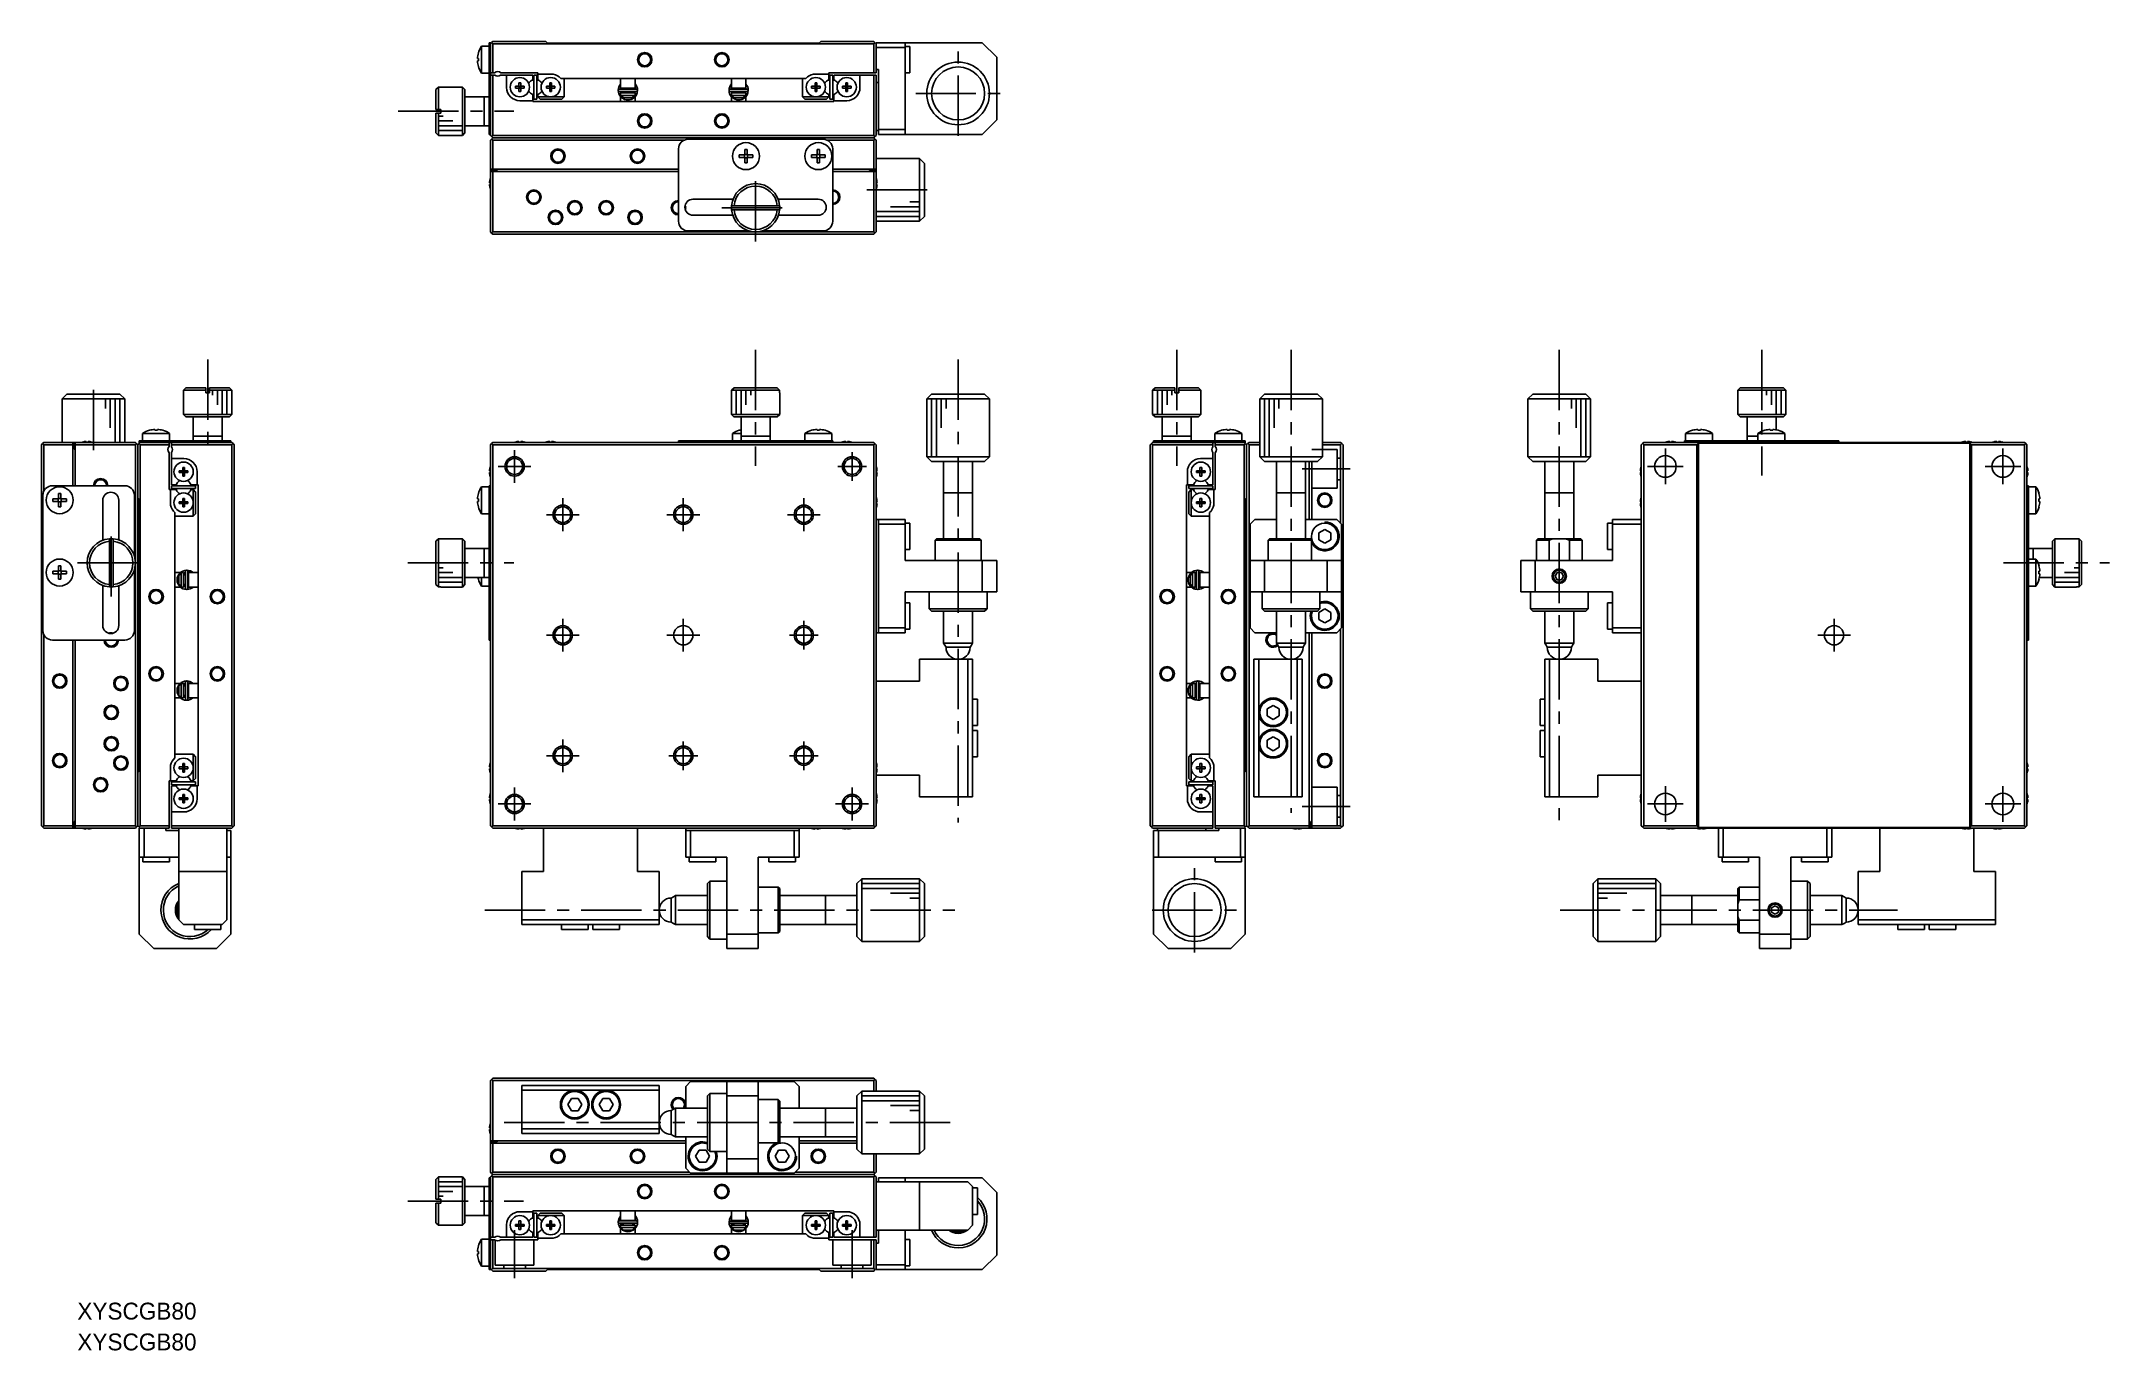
# Model space of a CAD drawing. Extents: x -50 to 379, y 23 to 295.
import ezdxf

# ---------------------------------------------------------------- set-up
doc = ezdxf.new("R2010")
doc.units = 0
doc.header["$LTSCALE"] = 10
doc.linetypes.add('CENTER', pattern=[2, 1.25, -0.25, 0.25, -0.25])
doc.linetypes.add('DASHED', pattern=[3.5, 2, -1.5])
doc.layers.get('0').update_dxf_attribs({"linetype": 'CONTINUOUS'})
doc.layers.add('CENTER', color=1, linetype='CENTER')
doc.styles.get("Standard").update_dxf_attribs({"font": 'FGP教科書体NT-M'})

msp = doc.modelspace()

# ---------------------------------------------------------------- texts
at = {"color": 7, "linetype": 'CONTINUOUS'}
for p in [(-42.533885, 29.937775), (-42.533885, 23.542071)]:
    msp.add_text('XYSCGB80', height=3.5, dxfattribs=at).set_placement(p)

# ---------------------------------------------------------------- linework, layer by layer
at = {"color": 7, "linetype": 'CONTINUOUS'}
for p, q in [((40.650627, 292.602148), (40.656795, 292.599139)), ((40.650627, 292.602148), (40.656795, 292.599139)), ((41.307537, 288.4), (41.307537, 294)), ((42.85, 294), (41.307537, 294)), ((42.85, 292.7), (42.85, 294.7)), ((42.85, 294.7), (43.15, 294.7)), ((42.85, 294), (42.85, 294.7)), ((42.85, 292.7), (42.85, 277.7)), ((43.4, 294.75), (43.15, 294.5)), ((43.15, 294.5), (43.4, 294.75)), ((43.15, 288.5), (43.15, 294.5)), ((43.65, 295), (43.4, 294.75)), ((43.4, 294.75), (43.65, 295)), ((43.4, 294.75), (43.65, 294.5)), ((43.65, 295), (54.65, 295)), ((43.65, 294.5), (43.65, 288.5)), ((122.65, 294.5), (43.65, 294.5)), ((55, 294.65), (54.65, 295)), ((111.3, 294.65), (55, 294.65)), ((111.65, 295), (111.3, 294.65)), ((111.3, 294.65), (111.65, 295)), ((111.65, 295), (122.65, 295)), ((122.9, 294.75), (122.65, 295)), ((122.65, 294.5), (122.9, 294.75)), ((122.65, 288.5), (122.65, 294.5)), ((123.15, 294.5), (122.9, 294.75)), ((123.15, 294.7), (123.15, 294.5)), ((123.15, 294.5), (123.15, 294.7)), ((123.15, 294.7), (129.15, 294.7)), ((123.15, 294.5), (123.15, 288.5)), ((129.15, 293.7), (123.15, 293.7)), ((129.15, 294.7), (129.15, 293.7)), ((129.15, 294.7), (145.15, 294.7)), ((130.15, 293.95), (129.15, 293.95)), ((129.15, 276.7), (129.15, 293.7)), ((130.15, 288.45), (130.15, 293.95)), ((148.15, 291.7), (145.15, 294.7)), ((40.463538, 291.46), (40.656795, 291.46)), ((40.656795, 290.94), (40.463538, 290.94)), ((40.656795, 289.800861), (40.650627, 289.797852)), ((40.656795, 289.800861), (40.650627, 289.797852)), ((40.656795, 291.46), (40.656795, 290.94)), ((41.307537, 288.4), (42.85, 288.4)), ((42.85, 288.4), (42.85, 283.5)), ((43.15, 288.5), (43.15, 288)), ((43.65, 288.5), (43.15, 288.5)), ((43.15, 275.5), (43.15, 288)), ((43.15, 288), (43.65, 288)), ((43.65, 288.5), (43.988562, 288.5)), ((43.65, 288), (43.65, 275.5)), ((44.05, 288), (43.65, 288)), ((46.5, 288), (45.25, 288)), ((45.311438, 288.5), (52.95, 288.5)), ((46.5, 285.45), (46.5, 288)), ((46.5, 288), (51.95, 288)), ((51.95, 288), (51.95, 287.044412)), ((52.15, 288), (52.15, 283)), ((52.15, 288), (52.75, 288)), ((52.75, 288), (52.75, 283)), ((52.95, 288.5), (52.95, 288.2)), ((52.95, 288.2), (52.95, 288.5)), ((52.95, 288.2), (56.172015, 288.2)), ((52.95, 287.044412), (52.95, 288.2)), ((52.95, 287.044412), (52.95, 288.2)), ((113.35, 288.2), (110.127985, 288.2)), ((113.35, 288.5), (122.65, 288.5)), ((113.35, 288.2), (113.35, 288.5)), ((113.35, 287.044412), (113.35, 288.2)), ((113.55, 288), (113.55, 283)), ((113.55, 288), (113.55, 287.058896)), ((114.15, 288), (113.55, 288)), ((114.15, 288), (114.15, 283)), ((114.35, 288), (114.35, 287.044412)), ((119.8, 288), (114.35, 288)), ((114.35, 288), (114.35, 287.044412)), ((119.8, 285.45), (119.8, 288)), ((122.65, 288), (119.8, 288)), ((119.8, 285.45), (119.8, 288)), ((123.15, 288.5), (122.65, 288.5)), ((122.65, 275.5), (122.65, 288)), ((122.65, 288), (123.15, 288)), ((123.15, 289.2), (123.65, 289.2)), ((123.15, 288), (123.15, 275.5)), ((123.65, 289.2), (123.65, 276.7)), ((123.65, 276.7), (123.65, 289.2)), ((129.15, 288.45), (130.15, 288.45)), ((148.15, 291.7), (148.15, 278.7)), ((32.35, 285.5), (31.85, 285)), ((31.85, 280.9), (31.85, 285)), ((31.85, 280.9), (31.85, 285)), ((32.35, 285.5), (32.35, 280.9)), ((37.35, 285.5), (32.35, 285.5)), ((37.35, 275.5), (37.35, 285.5)), ((37.85, 285), (37.35, 285.5)), ((37.85, 285), (37.85, 276)), ((41.85, 283.5), (37.85, 283.5)), ((41.85, 277.5), (41.85, 283.5)), ((41.85, 283.5), (41.85, 277.5)), ((42.85, 283.5), (41.85, 283.5)), ((48.363639, 285.68), (49.07, 285.68)), ((48.363639, 285.32), (48.363639, 285.68)), ((49.07, 285.32), (48.363639, 285.32)), ((48.363639, 285.32), (49.07, 285.32)), ((49.07, 286.386361), (49.43, 286.386361)), ((49.07, 285.68), (49.07, 286.386361)), ((49.080372, 285.669628), (49.07, 285.68)), ((49.080372, 285.330372), (49.07, 285.32)), ((49.07, 284.613639), (49.07, 285.32)), ((49.43, 284.613639), (49.07, 284.613639)), ((49.080372, 285.669628), (49.419628, 285.669628)), ((49.080372, 285.330372), (49.080372, 285.669628)), ((49.419628, 285.330372), (49.080372, 285.330372)), ((49.419628, 285.669628), (49.43, 285.68)), ((49.419628, 285.669628), (49.419628, 285.330372)), ((49.419628, 285.330372), (49.43, 285.32)), ((49.43, 286.386361), (49.43, 285.68)), ((49.43, 286.386361), (49.43, 285.68)), ((49.43, 285.68), (50.136361, 285.68)), ((49.43, 285.32), (49.43, 284.613639)), ((50.136361, 285.32), (49.43, 285.32)), ((49.43, 284.613639), (49.43, 285.32)), ((50.136361, 285.32), (49.43, 285.32)), ((50.136361, 285.68), (50.136361, 285.32)), ((51.95, 287.044412), (51.65625, 286.874815)), ((51.65625, 284.125185), (51.95, 283.955588)), ((51.95, 283.955588), (51.95, 282.7)), ((53.24375, 286.874815), (52.95, 287.044412)), ((53.24375, 286.874815), (52.95, 287.044412)), ((52.95, 283.955588), (53.24375, 284.125185)), ((52.95, 283.955588), (53.24375, 284.125185)), ((52.95, 283.5), (52.95, 283.955588)), ((52.95, 283.5), (52.95, 283.955588)), ((52.95, 283.5), (55.65, 283.5)), ((53.45, 283), (52.95, 283.5)), ((52.95, 283.5), (53.45, 283)), ((54.763639, 285.68), (55.47, 285.68)), ((54.763639, 285.32), (54.763639, 285.68)), ((55.47, 285.32), (54.763639, 285.32)), ((54.763639, 285.32), (55.47, 285.32)), ((55.47, 286.386361), (55.83, 286.386361)), ((55.47, 285.68), (55.47, 286.386361)), ((55.480372, 285.669628), (55.47, 285.68)), ((55.480372, 285.330372), (55.47, 285.32)), ((55.47, 284.613639), (55.47, 285.32)), ((55.83, 284.613639), (55.47, 284.613639)), ((55.480372, 285.669628), (55.819628, 285.669628)), ((55.480372, 285.330372), (55.480372, 285.669628)), ((55.819628, 285.330372), (55.480372, 285.330372)), ((55.65, 283.5), (58.45, 283.5)), ((55.819628, 285.669628), (55.83, 285.68)), ((55.819628, 285.669628), (55.819628, 285.330372)), ((55.819628, 285.330372), (55.83, 285.32)), ((55.83, 286.386361), (55.83, 285.68)), ((55.83, 286.386361), (55.83, 285.68)), ((55.83, 285.68), (56.536361, 285.68)), ((55.83, 285.32), (55.83, 284.613639)), ((56.536361, 285.32), (55.83, 285.32)), ((56.536361, 285.32), (55.83, 285.32)), ((55.83, 284.613639), (55.83, 285.32)), ((56.536361, 285.68), (56.536361, 285.32)), ((57.729062, 287.3), (108.570938, 287.3)), ((58.45, 283.5), (57.95, 283)), ((58.45, 287.3), (58.45, 283.5)), ((69.80257, 284.129271), (69.823205, 284.073528)), ((69.824132, 284.074), (69.837085, 284.043742)), ((73.443313, 285.070266), (69.893313, 285.070266)), ((69.893313, 284.620266), (73.443313, 284.620266)), ((70.216656, 284.299914), (70.133694, 284.620248)), ((70.134021, 285.07032), (70.185604, 285.300092)), ((70.15, 287.3), (70.15, 285.3)), ((70.15, 285.3), (73.15, 285.3)), ((73.15, 284.3), (70.15, 284.3)), ((70.15, 284.3), (70.15, 283.8)), ((70.15, 283.8), (70.204317, 283.8)), ((70.15, 283.545202), (70.15, 282.5)), ((70.204317, 283.8), (73.095683, 283.8)), ((70.733485, 283.3), (70.204317, 283.8)), ((70.217792, 284.353792), (70.218348, 284.367417)), ((70.217935, 284.34016), (70.217792, 284.353792)), ((70.218777, 284.326556), (70.217935, 284.34016)), ((70.218348, 284.367417), (70.219604, 284.380997)), ((70.220315, 284.313018), (70.218777, 284.326556)), ((70.219604, 284.380997), (70.221554, 284.394495)), ((70.222464, 284.299998), (70.220315, 284.313018)), ((70.221554, 284.394495), (70.224193, 284.407875)), ((70.224193, 284.407875), (70.227513, 284.421101)), ((70.227513, 284.421101), (70.231503, 284.434138)), ((70.231503, 284.434138), (70.236153, 284.446951)), ((70.236153, 284.446951), (70.241447, 284.459507)), ((70.241447, 284.459507), (70.247369, 284.471774)), ((70.247369, 284.471774), (70.253903, 284.483721)), ((70.253903, 284.483721), (70.261029, 284.495318)), ((70.261029, 284.495318), (70.268727, 284.506535)), ((70.65, 284.5), (70.263768, 284.5)), ((70.268727, 284.506535), (70.276974, 284.517347)), ((70.276974, 284.517347), (70.285748, 284.527726)), ((70.285748, 284.527726), (70.295025, 284.53765)), ((70.295025, 284.53765), (70.304778, 284.547096)), ((70.304778, 284.547096), (70.314984, 284.556041)), ((70.314984, 284.556041), (70.325614, 284.564466)), ((70.325614, 284.564466), (70.336641, 284.572353)), ((70.336641, 284.572353), (70.348037, 284.579685)), ((70.348037, 284.579685), (70.359774, 284.586446)), ((70.359774, 284.586446), (70.371822, 284.592622)), ((70.371822, 284.592622), (70.384152, 284.5982)), ((70.384152, 284.5982), (70.396734, 284.60317)), ((70.396734, 284.60317), (70.409538, 284.607521)), ((70.409538, 284.607521), (70.422534, 284.611244)), ((70.422534, 284.611244), (70.435691, 284.614333)), ((70.435691, 284.614333), (70.448977, 284.616781)), ((70.448977, 284.616781), (70.462363, 284.618584)), ((70.462363, 284.618584), (70.475818, 284.619738)), ((70.475818, 284.619738), (70.489309, 284.620242)), ((70.489309, 284.620242), (70.492864, 284.620266)), ((70.65, 285.3), (70.65, 285.070266)), ((70.65, 284.620266), (70.65, 284.3)), ((72.566515, 283.3), (70.733485, 283.3)), ((73.095683, 283.8), (72.566515, 283.3)), ((72.65, 285.070266), (72.65, 285.3)), ((72.65, 284.3), (72.65, 284.620266)), ((73.072724, 284.5), (72.65, 284.5)), ((72.843761, 284.620266), (72.856547, 284.619967)), ((72.856547, 284.619967), (72.870011, 284.619019)), ((72.870011, 284.619019), (72.883413, 284.617423)), ((72.883413, 284.617423), (72.89672, 284.615181)), ((72.89672, 284.615181), (72.909903, 284.6123)), ((72.909903, 284.6123), (72.922931, 284.608786)), ((72.922931, 284.608786), (72.935773, 284.604645)), ((72.935773, 284.604645), (72.9484, 284.599887)), ((72.9484, 284.599887), (72.960782, 284.594521)), ((72.960782, 284.594521), (72.97289, 284.588559)), ((72.97289, 284.588559), (72.984695, 284.582013)), ((72.984695, 284.582013), (72.996169, 284.574896)), ((72.996169, 284.574896), (73.007283, 284.567225)), ((73.007283, 284.567225), (73.018011, 284.559015)), ((73.018011, 284.559015), (73.028325, 284.550284)), ((73.028325, 284.550284), (73.0382, 284.541051)), ((73.0382, 284.541051), (73.047609, 284.531337)), ((73.047609, 284.531337), (73.056528, 284.521163)), ((73.056528, 284.521163), (73.064934, 284.510551)), ((73.064934, 284.510551), (73.072804, 284.499527)), ((73.072804, 284.499527), (73.080116, 284.488117)), ((73.080116, 284.488117), (73.086848, 284.476346)), ((73.086848, 284.476346), (73.092983, 284.464244)), ((73.092983, 284.464244), (73.098501, 284.451839)), ((73.095683, 283.8), (73.15, 283.8)), ((73.098501, 284.451839), (73.103386, 284.439164)), ((73.103386, 284.439164), (73.107624, 284.426249)), ((73.107624, 284.426249), (73.1112, 284.413127)), ((73.1112, 284.413127), (73.114104, 284.399833)), ((73.114104, 284.399833), (73.116326, 284.386402)), ((73.115055, 284.304943), (73.114158, 284.299985)), ((73.117011, 284.31844), (73.115055, 284.304943)), ((73.116326, 284.386402), (73.117858, 284.372868)), ((73.118271, 284.332017), (73.117011, 284.31844)), ((73.117858, 284.372868), (73.118694, 284.359268)), ((73.118832, 284.345639), (73.118271, 284.332017)), ((73.118694, 284.359268), (73.118832, 284.345639)), ((73.252058, 284.140952), (73.149973, 284.193094)), ((73.15, 285.3), (73.15, 287.3)), ((73.15, 283.8), (73.15, 284.3)), ((73.15, 284.20356), (73.16112, 284.197252)), ((73.15, 282.5), (73.15, 283.503682)), ((73.150831, 285.300246), (73.202918, 285.070318)), ((73.16112, 284.197252), (73.173108, 284.190722)), ((73.173108, 284.190722), (73.185893, 284.184009)), ((73.185893, 284.184009), (73.199398, 284.177154)), ((73.199398, 284.177154), (73.213542, 284.170198)), ((73.213542, 284.170198), (73.22824, 284.163183)), ((73.22824, 284.163183), (73.243403, 284.156151)), ((73.243403, 284.156151), (73.258941, 284.149143)), ((73.508615, 284.064633), (73.252058, 284.140952)), ((73.258941, 284.149143), (73.274761, 284.142203)), ((73.274761, 284.142203), (73.290767, 284.135371)), ((73.290767, 284.135371), (73.306863, 284.12869)), ((73.306863, 284.12869), (73.322954, 284.122197)), ((73.322954, 284.122197), (73.338941, 284.115934)), ((73.338941, 284.115934), (73.35473, 284.109937)), ((73.35473, 284.109937), (73.370225, 284.104243)), ((73.370225, 284.104243), (73.385334, 284.098885)), ((73.385334, 284.098885), (73.399966, 284.093896)), ((73.399966, 284.093896), (73.414032, 284.089305)), ((73.414032, 284.089305), (73.42745, 284.085141)), ((73.42745, 284.085141), (73.440137, 284.081428)), ((73.440137, 284.081428), (73.452018, 284.078188)), ((73.452018, 284.078188), (73.463022, 284.075442)), ((73.463022, 284.075442), (73.473082, 284.073205)), ((73.473082, 284.073205), (73.482138, 284.07149)), ((73.482138, 284.07149), (73.490136, 284.070309)), ((73.490136, 284.070309), (73.497028, 284.069668)), ((73.494093, 284.031406), (73.51125, 284.071054)), ((73.497028, 284.069668), (73.502772, 284.069572)), ((73.502772, 284.069572), (73.507334, 284.070019)), ((73.507334, 284.070019), (73.512923, 284.072675)), ((73.512163, 284.629022), (73.511385, 284.630853)), ((73.52529, 284.595721), (73.512163, 284.629022)), ((73.512923, 284.072675), (73.51342, 284.073528)), ((73.51342, 284.073528), (73.525757, 284.105115)), ((73.536735, 284.561817), (73.52529, 284.595721)), ((73.525757, 284.105115), (73.537143, 284.139047)), ((73.533096, 284.125362), (73.666845, 284.816609)), ((73.546473, 284.527395), (73.536735, 284.561817)), ((73.537143, 284.139047), (73.546818, 284.173496)), ((73.554479, 284.492538), (73.546473, 284.527395)), ((73.546818, 284.173496), (73.554758, 284.208375)), ((73.560734, 284.457331), (73.554479, 284.492538)), ((73.554758, 284.208375), (73.560946, 284.243599)), ((73.565223, 284.421861), (73.560734, 284.457331)), ((73.560946, 284.243599), (73.565365, 284.279082)), ((73.567935, 284.386214), (73.565223, 284.421861)), ((73.565365, 284.279082), (73.568007, 284.314737)), ((73.568864, 284.350477), (73.567935, 284.386214)), ((73.568007, 284.314737), (73.568864, 284.350477)), ((92.764887, 284.1385), (92.785522, 284.082757)), ((92.786449, 284.083229), (92.802915, 284.044997)), ((96.405629, 285.079494), (92.855629, 285.079494)), ((92.855629, 284.629494), (96.405629, 284.629494)), ((93.182454, 284.299969), (93.096011, 284.629477)), ((93.096337, 285.079548), (93.145156, 285.300169)), ((93.145156, 285.300169), (93.149766, 285.315323)), ((93.15, 287.3), (93.15, 285.3)), ((93.15, 285.3), (96.15, 285.3)), ((96.15, 284.3), (93.15, 284.3)), ((93.15, 284.3), (93.15, 283.8)), ((93.15, 283.8), (93.204317, 283.8)), ((93.15, 283.511749), (93.15, 282.5)), ((93.180108, 284.363021), (93.180665, 284.376646)), ((93.180251, 284.349388), (93.180108, 284.363021)), ((93.181093, 284.335784), (93.180251, 284.349388)), ((93.180665, 284.376646), (93.18192, 284.390225)), ((93.182632, 284.322246), (93.181093, 284.335784)), ((93.18192, 284.390225), (93.18387, 284.403723)), ((93.184861, 284.30881), (93.182632, 284.322246)), ((93.18387, 284.403723), (93.186509, 284.417103)), ((93.186714, 284.299984), (93.184861, 284.30881)), ((93.186509, 284.417103), (93.189829, 284.430329)), ((93.189829, 284.430329), (93.19382, 284.443366)), ((93.19382, 284.443366), (93.198469, 284.45618)), ((93.198469, 284.45618), (93.203763, 284.468736)), ((93.203763, 284.468736), (93.209686, 284.481003)), ((93.204317, 283.8), (96.095683, 283.8)), ((93.733485, 283.3), (93.204317, 283.8)), ((93.209686, 284.481003), (93.21622, 284.49295)), ((93.21622, 284.49295), (93.223346, 284.504546)), ((93.65, 284.5), (93.220332, 284.5)), ((93.223346, 284.504546), (93.231043, 284.515764)), ((93.231043, 284.515764), (93.239291, 284.526575)), ((93.239291, 284.526575), (93.248065, 284.536955)), ((93.248065, 284.536955), (93.257341, 284.546879)), ((93.257341, 284.546879), (93.267095, 284.556324)), ((93.267095, 284.556324), (93.2773, 284.565269)), ((93.2773, 284.565269), (93.28793, 284.573695)), ((93.28793, 284.573695), (93.298957, 284.581581)), ((93.298957, 284.581581), (93.310354, 284.588913)), ((93.310354, 284.588913), (93.32209, 284.595674)), ((93.32209, 284.595674), (93.334138, 284.60185)), ((93.334138, 284.60185), (93.346469, 284.607429)), ((93.346469, 284.607429), (93.359051, 284.612398)), ((93.359051, 284.612398), (93.371855, 284.616749)), ((93.371855, 284.616749), (93.38485, 284.620473)), ((93.38485, 284.620473), (93.398007, 284.623561)), ((93.398007, 284.623561), (93.411294, 284.626009)), ((93.411294, 284.626009), (93.42468, 284.627812)), ((93.42468, 284.627812), (93.438134, 284.628966)), ((93.438134, 284.628966), (93.451626, 284.62947)), ((93.451626, 284.62947), (93.455181, 284.629494)), ((93.65, 285.3), (93.65, 285.079494)), ((93.65, 284.629494), (93.65, 284.3)), ((95.566515, 283.3), (93.733485, 283.3)), ((96.095683, 283.8), (95.566515, 283.3)), ((95.65, 285.079494), (95.65, 285.3)), ((95.65, 284.3), (95.65, 284.629494)), ((96.041145, 284.5), (95.65, 284.5)), ((95.806077, 284.629494), (95.818863, 284.629196)), ((95.818863, 284.629196), (95.832328, 284.628248)), ((95.832328, 284.628248), (95.845729, 284.626651)), ((95.845729, 284.626651), (95.859037, 284.62441)), ((95.859037, 284.62441), (95.872219, 284.621529)), ((95.872219, 284.621529), (95.885247, 284.618014)), ((95.885247, 284.618014), (95.898089, 284.613874)), ((95.898089, 284.613874), (95.910716, 284.609115)), ((95.910716, 284.609115), (95.923098, 284.603749)), ((95.923098, 284.603749), (95.935206, 284.597787)), ((95.935206, 284.597787), (95.947012, 284.591241)), ((95.947012, 284.591241), (95.958485, 284.584125)), ((95.958485, 284.584125), (95.9696, 284.576454)), ((95.9696, 284.576454), (95.980327, 284.568244)), ((95.980327, 284.568244), (95.990641, 284.559513)), ((95.990641, 284.559513), (96.000516, 284.55028)), ((96.000516, 284.55028), (96.009925, 284.540566)), ((96.009925, 284.540566), (96.018845, 284.530391)), ((96.018845, 284.530391), (96.027251, 284.51978)), ((96.027251, 284.51978), (96.035121, 284.508756)), ((96.035121, 284.508756), (96.042432, 284.497345)), ((96.042432, 284.497345), (96.049165, 284.485575)), ((96.049165, 284.485575), (96.055299, 284.473472)), ((96.055299, 284.473472), (96.060817, 284.461068)), ((96.060817, 284.461068), (96.065703, 284.448392)), ((96.065703, 284.448392), (96.06994, 284.435477)), ((96.06994, 284.435477), (96.073517, 284.422356)), ((96.073517, 284.422356), (96.07642, 284.409062)), ((96.074727, 284.300792), (96.074547, 284.299996)), ((96.077372, 284.314171), (96.074727, 284.300792)), ((96.07642, 284.409062), (96.078642, 284.39563)), ((96.079327, 284.327668), (96.077372, 284.314171)), ((96.078642, 284.39563), (96.080174, 284.382097)), ((96.080587, 284.341246), (96.079327, 284.327668)), ((96.080174, 284.382097), (96.081011, 284.368497)), ((96.081149, 284.354868), (96.080587, 284.341246)), ((96.081011, 284.368497), (96.081149, 284.354868)), ((96.095683, 283.8), (96.15, 283.8)), ((96.116016, 285.300051), (96.165234, 285.079546)), ((96.214374, 284.15018), (96.149991, 284.181354)), ((96.15, 285.3), (96.15, 287.3)), ((96.15, 283.8), (96.15, 284.3)), ((96.15, 284.192316), (96.164128, 284.18518)), ((96.15, 282.5), (96.15, 283.555669)), ((96.164128, 284.18518), (96.178929, 284.177944)), ((96.178929, 284.177944), (96.194308, 284.170653)), ((96.194308, 284.170653), (96.210164, 284.163355)), ((96.210164, 284.163355), (96.226395, 284.156097)), ((96.470932, 284.073862), (96.214374, 284.15018)), ((96.226395, 284.156097), (96.242896, 284.148926)), ((96.242896, 284.148926), (96.25956, 284.141889)), ((96.25956, 284.141889), (96.27628, 284.13503)), ((96.27628, 284.13503), (96.292948, 284.128395)), ((96.292948, 284.128395), (96.309455, 284.122026)), ((96.309455, 284.122026), (96.325695, 284.115964)), ((96.325695, 284.115964), (96.341562, 284.110249)), ((96.341562, 284.110249), (96.356955, 284.104917)), ((96.356955, 284.104917), (96.371773, 284.100003)), ((96.371773, 284.100003), (96.385921, 284.09554)), ((96.385921, 284.09554), (96.399307, 284.091555)), ((96.399307, 284.091555), (96.411844, 284.088074)), ((96.411844, 284.088074), (96.423452, 284.085121)), ((96.423452, 284.085121), (96.434056, 284.082714)), ((96.434056, 284.082714), (96.443586, 284.080868)), ((96.443586, 284.080868), (96.451981, 284.079596)), ((96.451981, 284.079596), (96.459187, 284.078906)), ((96.45641, 284.040634), (96.470906, 284.073975)), ((96.459187, 284.078906), (96.465158, 284.078802)), ((96.465158, 284.078802), (96.469853, 284.079286)), ((96.469853, 284.079286), (96.475239, 284.081904)), ((96.474479, 284.63825), (96.473701, 284.640081)), ((96.487606, 284.604949), (96.474479, 284.63825)), ((96.475239, 284.081904), (96.475736, 284.082757)), ((96.475736, 284.082757), (96.488073, 284.114344)), ((96.499052, 284.571046), (96.487606, 284.604949)), ((96.488073, 284.114344), (96.499459, 284.148275)), ((96.495413, 284.134591), (96.629162, 284.825837)), ((96.508789, 284.536624), (96.499052, 284.571046)), ((96.499459, 284.148275), (96.509134, 284.182724)), ((96.516795, 284.501767), (96.508789, 284.536624)), ((96.509134, 284.182724), (96.517075, 284.217603)), ((96.523051, 284.46656), (96.516795, 284.501767)), ((96.517075, 284.217603), (96.523262, 284.252828)), ((96.52754, 284.43109), (96.523051, 284.46656)), ((96.523262, 284.252828), (96.527682, 284.288311)), ((96.530252, 284.395442), (96.52754, 284.43109)), ((96.527682, 284.288311), (96.530323, 284.323966)), ((96.53118, 284.359705), (96.530252, 284.395442)), ((96.530323, 284.323966), (96.53118, 284.359705)), ((107.85, 287.3), (107.85, 283.5)), ((107.85, 287.3), (107.85, 283.5)), ((107.85, 283.5), (108.35, 283)), ((108.35, 283), (107.85, 283.5)), ((107.85, 283.5), (110.65, 283.5)), ((109.763639, 285.68), (110.47, 285.68)), ((109.763639, 285.32), (109.763639, 285.68)), ((110.47, 285.32), (109.763639, 285.32)), ((109.763639, 285.32), (110.47, 285.32)), ((110.47, 286.386361), (110.83, 286.386361)), ((110.47, 285.68), (110.47, 286.386361)), ((110.480372, 285.669628), (110.47, 285.68)), ((110.480372, 285.330372), (110.47, 285.32)), ((110.47, 284.613639), (110.47, 285.32)), ((110.83, 284.613639), (110.47, 284.613639)), ((110.480372, 285.669628), (110.819628, 285.669628)), ((110.480372, 285.330372), (110.480372, 285.669628)), ((110.819628, 285.330372), (110.480372, 285.330372)), ((110.65, 283.5), (113.35, 283.5)), ((110.819628, 285.669628), (110.83, 285.68)), ((110.819628, 285.669628), (110.819628, 285.330372)), ((110.819628, 285.330372), (110.83, 285.32)), ((110.83, 286.386361), (110.83, 285.68)), ((110.83, 286.386361), (110.83, 285.68)), ((110.83, 285.68), (111.536361, 285.68)), ((110.83, 285.32), (110.83, 284.613639)), ((111.536361, 285.32), (110.83, 285.32)), ((110.83, 284.613639), (110.83, 285.32)), ((111.536361, 285.32), (110.83, 285.32)), ((111.536361, 285.68), (111.536361, 285.32)), ((113.35, 283.5), (112.85, 283)), ((113.05625, 286.874815), (113.35, 287.044412)), ((113.35, 283.955588), (113.05625, 284.125185)), ((113.35, 283.5), (113.35, 283.955588)), ((113.549998, 287.058896), (113.549998, 287.15)), ((113.549998, 283.85), (113.549998, 287.15)), ((113.549998, 287.058896), (113.549998, 287.15)), ((113.549998, 287.058896), (113.549998, 287.15)), ((113.549998, 287.058896), (113.549998, 287.15)), ((113.549998, 287.058896), (113.549998, 287.15)), ((113.549998, 287.058896), (113.549998, 287.15)), ((113.549998, 287.058896), (113.549998, 287.15)), ((113.549998, 287.058896), (113.549998, 287.15)), ((113.549998, 287.058896), (113.549998, 287.15)), ((113.549998, 287.058896), (113.549998, 287.15)), ((113.549998, 287.058896), (113.549998, 287.15)), ((113.549998, 287.058896), (113.549998, 287.15)), ((113.549998, 287.058896), (113.549998, 287.15)), ((113.549998, 287.058896), (113.549998, 287.15)), ((113.549998, 287.058896), (113.549998, 287.15)), ((113.549998, 287.058896), (113.549998, 287.15)), ((113.549998, 287.058896), (113.549998, 287.15)), ((113.549998, 287.058896), (113.549998, 287.15)), ((113.549998, 287.058896), (113.549998, 287.15)), ((113.549998, 287.058896), (113.549998, 287.15)), ((113.549998, 287.058896), (113.549998, 287.15)), ((113.549998, 287.058896), (113.549998, 287.15)), ((113.549998, 287.058896), (113.549998, 287.15)), ((113.549998, 287.058896), (113.549998, 287.15)), ((113.549998, 287.058896), (113.549998, 287.15)), ((113.549998, 287.058896), (113.549998, 287.15)), ((113.549998, 287.058896), (113.549998, 287.15)), ((113.549998, 287.058896), (113.549998, 287.15)), ((113.549998, 287.058896), (113.549998, 287.15)), ((113.549998, 287.058896), (113.549998, 287.15)), ((113.549998, 287.058896), (113.549998, 287.15)), ((113.549998, 283.85), (113.549998, 283.941104)), ((113.549998, 283.85), (113.549998, 283.941104)), ((113.549998, 283.85), (113.549998, 283.941104)), ((113.549998, 283.85), (113.549998, 283.941104)), ((113.549998, 283.85), (113.549998, 283.941104)), ((113.549998, 283.85), (113.549998, 283.941104)), ((113.549998, 283.85), (113.549998, 283.941104)), ((113.549998, 283.85), (113.549998, 283.941104)), ((113.549998, 283.85), (113.549998, 283.941104)), ((113.549998, 283.85), (113.549998, 283.941104)), ((113.549998, 283.85), (113.549998, 283.941104)), ((113.549998, 283.85), (113.549998, 283.941104)), ((113.549998, 283.85), (113.549998, 283.941104)), ((113.55, 283.941104), (113.55, 283)), ((114.35, 287.044412), (114.64375, 286.874815)), ((114.35, 287.044412), (114.64375, 286.874815)), ((114.64375, 284.125185), (114.35, 283.955588)), ((114.64375, 284.125185), (114.35, 283.955588)), ((114.35, 283.955588), (114.35, 282.7)), ((114.35, 283.955588), (114.35, 282.7)), ((116.163639, 285.68), (116.87, 285.68)), ((116.163639, 285.32), (116.163639, 285.68)), ((116.87, 285.32), (116.163639, 285.32)), ((116.163639, 285.32), (116.87, 285.32)), ((116.87, 286.386361), (117.23, 286.386361)), ((116.87, 285.68), (116.87, 286.386361)), ((116.880372, 285.669628), (116.87, 285.68)), ((116.880372, 285.330372), (116.87, 285.32)), ((116.87, 284.613639), (116.87, 285.32)), ((117.23, 284.613639), (116.87, 284.613639)), ((116.880372, 285.669628), (117.219628, 285.669628)), ((116.880372, 285.330372), (116.880372, 285.669628)), ((117.219628, 285.330372), (116.880372, 285.330372)), ((117.219628, 285.669628), (117.23, 285.68)), ((117.219628, 285.669628), (117.219628, 285.330372)), ((117.219628, 285.330372), (117.23, 285.32)), ((117.23, 286.386361), (117.23, 285.68)), ((117.23, 286.386361), (117.23, 285.68)), ((117.23, 285.68), (117.936361, 285.68)), ((117.23, 285.32), (117.23, 284.613639)), ((117.936361, 285.32), (117.23, 285.32)), ((117.936361, 285.32), (117.23, 285.32)), ((117.23, 284.613639), (117.23, 285.32)), ((117.936361, 285.68), (117.936361, 285.32)), ((123.15, 286.5), (123.65, 286.5)), ((32.35, 280.9), (31.85, 280.9)), ((32.35, 280.1), (31.85, 280.1)), ((31.85, 280.1), (32.35, 280.1)), ((31.85, 276), (31.85, 280.1)), ((31.85, 276), (31.85, 280.1)), ((32.85, 280.9), (32.35, 280.9)), ((32.85, 280.1), (32.35, 280.1)), ((32.35, 280.1), (32.35, 275.5)), ((32.35, 280.1), (32.85, 280.1)), ((32.85, 280.1), (32.85, 280.9)), ((32.85, 280.1), (32.85, 280.9)), ((42.849998, 282.25), (42.849998, 278.95)), ((51.95, 282.7), (49.25, 282.7)), ((51.95, 282.5), (51.95, 282.7)), ((114.35, 282.5), (51.95, 282.5)), ((52.75, 283), (52.15, 283)), ((57.95, 283), (53.45, 283)), ((112.85, 283), (108.35, 283)), ((113.55, 283), (114.15, 283)), ((114.35, 282.7), (114.35, 282.5)), ((114.35, 282.7), (117.05, 282.7)), ((114.35, 282.5), (114.35, 282.7)), ((31.85, 276), (32.35, 275.5)), ((32.35, 275.5), (37.35, 275.5)), ((37.35, 275.5), (37.85, 276)), ((37.85, 277.5), (41.85, 277.5)), ((41.85, 277.5), (42.85, 277.5)), ((42.85, 275.7), (42.85, 277.7)), ((42.85, 275.7), (42.85, 277.5)), ((43.15, 275.7), (42.85, 275.7)), ((43.15, 275.7), (43.15, 275.5)), ((43.4, 275.25), (43.15, 275.5)), ((43.15, 275.5), (43.4, 275.25)), ((43.15, 274.5), (43.4, 274.75)), ((43.4, 274.75), (43.15, 274.5)), ((43.3, 274.65), (43.65, 275)), ((43.65, 275), (43.3, 274.65)), ((43.65, 275.5), (43.4, 275.25)), ((43.4, 275.25), (43.65, 275)), ((43.65, 275), (43.4, 275.25)), ((43.4, 274.75), (43.65, 275)), ((43.65, 275), (43.4, 274.75)), ((43.65, 274.5), (43.4, 274.75)), ((43.65, 275.5), (122.65, 275.5)), ((43.65, 275), (122.65, 275)), ((122.65, 275), (43.65, 275)), ((112.15, 274.7), (84.15, 274.7)), ((122.9, 275.25), (122.65, 275.5)), ((122.9, 275.25), (122.65, 275)), ((122.65, 275), (122.9, 274.75)), ((122.9, 274.75), (122.65, 274.5)), ((123.15, 275.5), (122.9, 275.25)), ((122.9, 274.75), (123.15, 274.5)), ((123.65, 276.5), (123.15, 276.5)), ((123.65, 276.7), (129.15, 276.7)), ((123.65, 275.7), (123.65, 276.7)), ((123.65, 276.7), (123.65, 275.7)), ((129.15, 275.7), (123.65, 275.7)), ((129.15, 276.7), (129.15, 275.7)), ((145.15, 275.7), (129.15, 275.7)), ((145.15, 275.7), (148.15, 278.7)), ((43.15, 268.5), (43.15, 274.5)), ((43.15, 274.5), (43.15, 272.699995)), ((43.65, 274.5), (43.65, 268.5)), ((83.27822, 274.5), (43.65, 274.5)), ((82.15, 272.7), (82.15, 257.7)), ((82.15, 272.7), (82.15, 268.5)), ((94.750861, 270.94), (94.750861, 271.46)), ((94.750861, 271.46), (95.89, 271.46)), ((95.89, 270.94), (94.750861, 270.94)), ((94.750861, 270.94), (95.820558, 270.94)), ((95.820558, 270.94), (95.820558, 271.46)), ((95.89, 270.94), (95.820558, 270.94)), ((95.89, 272.599139), (96.41, 272.599139)), ((95.89, 271.46), (95.89, 272.599139)), ((95.89, 271.529442), (96.41, 271.529442)), ((95.89, 269.800861), (95.89, 270.94)), ((96.41, 270.870558), (95.89, 270.870558)), ((96.41, 272.599139), (96.41, 271.46)), ((96.41, 272.599139), (96.41, 271.529442)), ((96.41, 271.529442), (96.41, 271.46)), ((96.41, 271.46), (97.549139, 271.46)), ((96.41, 270.94), (96.41, 269.800861)), ((97.549139, 270.94), (96.41, 270.94)), ((96.479442, 270.94), (96.41, 270.94)), ((96.41, 270.94), (96.41, 270.870558)), ((96.41, 269.800861), (96.41, 270.870558)), ((96.479442, 271.46), (96.479442, 270.94)), ((97.549139, 270.94), (96.479442, 270.94)), ((97.549139, 271.46), (97.549139, 270.94)), ((109.750861, 270.94), (109.750861, 271.46)), ((109.750861, 271.46), (110.89, 271.46)), ((110.89, 270.94), (109.750861, 270.94)), ((109.750861, 270.94), (110.820558, 270.94)), ((110.820558, 270.94), (110.820558, 271.46)), ((110.89, 270.94), (110.820558, 270.94)), ((110.89, 272.599139), (111.41, 272.599139)), ((110.89, 271.46), (110.89, 272.599139)), ((110.89, 271.529442), (111.41, 271.529442)), ((110.89, 269.800861), (110.89, 270.94)), ((111.41, 270.870558), (110.89, 270.870558)), ((111.41, 272.599139), (111.41, 271.46)), ((111.41, 272.599139), (111.41, 271.529442)), ((111.41, 271.529442), (111.41, 271.46)), ((111.41, 271.46), (112.549139, 271.46)), ((111.41, 270.94), (111.41, 269.800861)), ((112.549139, 270.94), (111.41, 270.94)), ((111.479442, 270.94), (111.41, 270.94)), ((111.41, 270.94), (111.41, 270.870558)), ((111.41, 269.800861), (111.41, 270.870558)), ((111.479442, 271.46), (111.479442, 270.94)), ((112.549139, 270.94), (111.479442, 270.94)), ((112.549139, 271.46), (112.549139, 270.94)), ((122.65, 274.5), (113.02178, 274.5)), ((114.15, 272.7), (114.15, 257.7)), ((122.65, 268.5), (122.65, 274.5)), ((123.15, 274.5), (123.15, 268.5)), ((132.15, 270.7), (123.15, 270.7)), ((132.15, 264.141132), (132.15, 270.7)), ((133.15, 269.7), (132.15, 270.7)), ((43.075856, 266.388616), (43.080478, 266.386361)), ((43.075856, 266.388616), (43.080478, 266.386361)), ((43.15, 269.700005), (43.15, 268.5)), ((43.15, 268.75), (43.15, 268.5)), ((43.15, 268.75), (43.15, 268.5)), ((43.65, 268.5), (43.15, 268.5)), ((43.15, 268.2), (43.15, 268.5)), ((43.15, 268.5), (43.15, 268.2)), ((43.15, 268), (43.15, 268.2)), ((43.15, 268.2), (43.15, 268)), ((43.15, 268.2), (44.55, 268.2)), ((43.15, 255.5), (43.15, 268)), ((43.15, 268), (43.65, 268)), ((43.15, 265.45), (43.15, 268)), ((43.15, 268), (43.15, 267.8)), ((43.15, 268), (43.15, 267.8)), ((43.15, 266.613553), (43.15, 267.3)), ((43.15, 267.3), (43.15, 266.613553)), ((43.65, 268.5), (82.15, 268.5)), ((43.65, 268), (43.65, 255.5)), ((82.15, 268), (43.65, 268)), ((44.55, 268), (44.55, 268.2)), ((44.55, 268), (44.55, 268.2)), ((82.15, 268.5), (82.15, 268)), ((82.15, 268), (82.15, 262)), ((96.41, 269.800861), (95.89, 269.800861)), ((111.41, 269.800861), (110.89, 269.800861)), ((114.15, 268.5), (122.65, 268.5)), ((122.65, 268), (114.15, 268)), ((123.15, 268.2), (121.75, 268.2)), ((121.75, 268), (121.75, 268.2)), ((123.15, 268.5), (122.65, 268.5)), ((122.65, 255.5), (122.65, 268)), ((122.65, 268), (123.15, 268)), ((123.15, 268.5), (123.15, 268.2)), ((123.15, 268), (123.15, 268.2)), ((123.15, 268), (123.15, 255.5)), ((123.219522, 266.386361), (123.224144, 266.388616)), ((133.15, 269.7), (133.15, 264.150189)), ((42.960141, 265.68), (43.080478, 265.68)), ((43.080478, 265.32), (42.960141, 265.32)), ((43.080478, 264.613639), (43.075856, 264.611384)), ((43.080478, 264.613639), (43.075856, 264.611384)), ((43.080478, 265.68), (43.080478, 265.32)), ((43.15, 262.7), (43.15, 265.45)), ((43.15, 264.386447), (43.15, 262.7)), ((43.15, 264.386447), (43.15, 262.7)), ((43.15, 262.5), (43.15, 262.7)), ((43.15, 262.7), (43.15, 262.5)), ((43.15, 262.7), (43.15, 259.999995)), ((82.15, 262), (82.15, 261.75)), ((82.15, 261.75), (82.15, 259.25)), ((85.15, 262.25), (93.466252, 262.25)), ((102.833749, 262.25), (111.15, 262.25)), ((123.219522, 265.68), (123.339859, 265.68)), ((123.219522, 265.32), (123.219522, 265.68)), ((123.339859, 265.32), (123.219522, 265.32)), ((123.224144, 264.611384), (123.219522, 264.613639)), ((132.15, 257.7), (132.15, 264.141132)), ((133.15, 264.150189), (133.15, 258.7)), ((82.15, 259.25), (82.15, 259)), ((82.15, 259), (82.15, 257.7)), ((93.396317, 258.95), (85.15, 258.95)), ((93.667813, 260.9), (93.166026, 260.9)), ((93.166026, 260.1), (93.667813, 260.1)), ((102.632187, 260.9), (93.667813, 260.9)), ((93.667813, 260.1), (102.632187, 260.1)), ((103.133974, 260.9), (102.632187, 260.9)), ((102.632187, 260.1), (103.133974, 260.1)), ((111.15, 258.95), (102.903683, 258.95)), ((123.15, 257.7), (132.15, 257.7)), ((132.15, 257.7), (133.15, 258.7)), ((43.15, 257.000005), (43.15, 255.5)), ((43.4, 255.25), (43.15, 255.5)), ((43.15, 255.5), (43.4, 255.25)), ((43.65, 255.5), (43.4, 255.25)), ((43.65, 255), (43.4, 255.25)), ((43.65, 255), (43.4, 255.25)), ((43.65, 255.5), (98.15, 255.5)), ((122.65, 255), (43.65, 255)), ((84.15, 255.7), (96.75, 255.7)), ((98.15, 255.5), (122.65, 255.5)), ((99.55, 255.7), (112.15, 255.7)), ((122.9, 255.25), (122.65, 255.5)), ((122.9, 255.25), (122.65, 255)), ((123.15, 255.5), (122.9, 255.25)), ((-20, 223.15), (-20.5, 222.65)), ((-20, 223.15), (-15.9, 223.15)), ((-15.9, 222.65), (-15.9, 223.15)), ((-15.9, 223.15), (-15.9, 222.65)), ((-15.1, 223.15), (-11, 223.15)), ((-15.1, 222.65), (-15.1, 223.15)), ((-10.5, 222.65), (-11, 223.15)), ((93.166026, 222.65), (93.667813, 223.15)), ((93.667813, 223.15), (102.632187, 223.15)), ((102.632187, 223.15), (103.133974, 222.65)), ((181, 223.15), (180.5, 222.65)), ((181, 223.15), (185.1, 223.15)), ((181, 223.15), (185.1, 223.15)), ((185.1, 223.15), (185.1, 222.65)), ((185.1, 222.65), (185.1, 223.15)), ((185.9, 223.15), (190, 223.15)), ((185.9, 223.15), (190, 223.15)), ((185.9, 222.65), (185.9, 223.15)), ((190.5, 222.65), (190, 223.15)), ((301.866026, 222.65), (302.367813, 223.15)), ((302.367813, 223.15), (311.332187, 223.15)), ((311.332187, 223.15), (311.833974, 222.65)), ((-44.7, 221.85), (-45.7, 220.85)), ((-39.141132, 220.85), (-45.7, 220.85)), ((-45.7, 220.85), (-45.7, 211.85)), ((-44.7, 221.85), (-39.150189, 221.85)), ((-39.150189, 221.85), (-33.7, 221.85)), ((-32.7, 220.85), (-39.141132, 220.85)), ((-32.7, 220.85), (-33.7, 221.85)), ((-32.7, 211.85), (-32.7, 220.85)), ((-15.9, 222.65), (-20.5, 222.65)), ((-20.5, 222.65), (-20.5, 217.65)), ((-15.9, 222.15), (-15.9, 222.65)), ((-15.9, 222.65), (-15.9, 222.15)), ((-15.9, 222.15), (-15.1, 222.15)), ((-10.5, 222.65), (-15.1, 222.65)), ((-15.1, 222.15), (-15.1, 222.65)), ((-10.5, 217.65), (-10.5, 222.65)), ((93.15, 222.15), (93.166026, 222.15)), ((93.15, 222.15), (93.15, 217.65)), ((93.166026, 222.15), (93.166026, 222.65)), ((103.133974, 222.65), (93.166026, 222.65)), ((103.133974, 222.65), (103.133974, 222.15)), ((103.133974, 222.15), (103.15, 222.15)), ((103.15, 217.65), (103.15, 222.15)), ((134.65, 221.85), (133.65, 220.85)), ((133.650267, 220.85), (133.65, 220.85)), ((133.65, 220.85), (133.65, 208.85)), ((146.65, 220.85), (133.650267, 220.85)), ((134.65, 221.85), (145.65, 221.85)), ((134.650226, 221.85), (145.65, 221.85)), ((146.65, 220.85), (145.65, 221.85)), ((146.65, 208.85), (146.65, 220.85)), ((185.1, 222.65), (180.5, 222.65)), ((180.5, 222.65), (180.5, 217.65)), ((185.1, 222.15), (185.1, 222.65)), ((185.1, 222.65), (185.1, 222.15)), ((185.1, 222.15), (185.9, 222.15)), ((185.1, 222.15), (185.9, 222.15)), ((190.5, 222.65), (185.9, 222.65)), ((185.9, 222.15), (185.9, 222.65)), ((190.5, 217.65), (190.5, 222.65)), ((203.7, 221.85), (202.7, 220.85)), ((215.7, 220.85), (202.7, 220.85)), ((202.7, 220.85), (202.7, 208.85)), ((203.7, 221.85), (214.7, 221.85)), ((203.7, 221.85), (209.150189, 221.85)), ((209.150189, 221.85), (214.7, 221.85)), ((215.7, 220.85), (214.7, 221.85)), ((215.7, 208.85), (215.7, 220.85)), ((259.35, 221.85), (258.35, 220.85)), ((271.35, 220.85), (258.35, 220.85)), ((258.35, 220.85), (258.35, 208.85)), ((259.35, 221.85), (270.35, 221.85)), ((271.35, 220.85), (270.35, 221.85)), ((271.35, 208.85), (271.35, 220.85)), ((301.85, 222.15), (301.866026, 222.15)), ((301.85, 222.15), (301.85, 217.65)), ((301.866026, 222.15), (301.866026, 222.65)), ((311.833974, 222.65), (301.866026, 222.65)), ((311.833974, 222.65), (311.833974, 222.15)), ((311.833974, 222.15), (311.85, 222.15)), ((311.85, 217.65), (311.85, 222.15)), ((-26.46, 214.343205), (-26.46, 214.536462)), ((-25.94, 214.536462), (-25.94, 214.343205)), ((-20.5, 217.65), (-15.5, 217.65)), ((-20.5, 217.65), (-20, 217.15)), ((-18.5, 217.15), (-20, 217.15)), ((-15.5, 217.15), (-20, 217.15)), ((-12.5, 217.15), (-18.5, 217.15)), ((-18.5, 217.15), (-15.5, 217.15)), ((-18.5, 217.15), (-18.5, 213.15)), ((-15.5, 217.65), (-10.5, 217.65)), ((-11, 217.15), (-15.5, 217.15)), ((-15.5, 217.15), (-12.5, 217.15)), ((-11, 217.15), (-12.5, 217.15)), ((-12.5, 213.15), (-12.5, 217.15)), ((-11, 217.15), (-10.5, 217.65)), ((93.15, 217.65), (103.15, 217.65)), ((93.15, 217.65), (93.65, 217.15)), ((102.65, 217.15), (93.65, 217.15)), ((95.15, 217.15), (95.15, 213.15)), ((101.15, 213.15), (101.15, 217.15)), ((102.65, 217.15), (103.15, 217.65)), ((110.89, 214.343205), (110.89, 214.536462)), ((111.41, 214.536462), (111.41, 214.343205)), ((180.5, 217.65), (190.5, 217.65)), ((180.5, 217.65), (181, 217.15)), ((190, 217.15), (181, 217.15)), ((182.5, 217.15), (182.5, 213.15)), ((188.5, 213.15), (188.5, 217.15)), ((190, 217.15), (190.5, 217.65)), ((195.94, 214.343205), (195.94, 214.536462)), ((196.46, 214.536462), (196.46, 214.343205)), ((293.59, 214.343205), (293.59, 214.536462)), ((294.11, 214.536462), (294.11, 214.343205)), ((301.85, 217.65), (311.85, 217.65)), ((301.85, 217.65), (302.35, 217.15)), ((311.35, 217.15), (302.35, 217.15)), ((303.85, 217.15), (303.85, 213.15)), ((308.59, 214.343205), (308.59, 214.536462)), ((309.11, 214.536462), (309.11, 214.343205)), ((309.85, 214.442075), (309.85, 217.15)), ((311.35, 217.15), (311.85, 217.65)), ((-50, 211.35), (-49.75, 211.6)), ((-50, 132.35), (-50, 211.35)), ((-49.75, 211.6), (-49.5, 211.85)), ((-49.75, 211.6), (-49.5, 211.35)), ((-49.5, 211.85), (-43.5, 211.85)), ((-49.5, 211.35), (-49.5, 201.72178)), ((-43.5, 211.35), (-49.5, 211.35)), ((-43.5, 211.85), (-43.5, 211.35)), ((-43.5, 211.85), (-43.2, 211.85)), ((-43.5, 202.85), (-43.5, 211.35)), ((-43.2, 211.85), (-43.2, 210.45)), ((-43, 211.85), (-43.2, 211.85)), ((-43, 210.45), (-43.2, 210.45)), ((-43, 211.85), (-30.5, 211.85)), ((-43, 211.35), (-43, 211.85)), ((-30.5, 211.35), (-43, 211.35)), ((-43, 211.35), (-43, 202.85)), ((-41.386361, 211.919522), (-41.388616, 211.924144)), ((-40.68, 211.919522), (-40.68, 212.039859)), ((-40.32, 211.919522), (-40.68, 211.919522)), ((-40.32, 212.039859), (-40.32, 211.919522)), ((-39.611384, 211.924144), (-39.613639, 211.919522)), ((-30.5, 211.85), (-30.25, 211.6)), ((-30.25, 211.6), (-30.5, 211.35)), ((-30.5, 186.85), (-30.5, 211.35)), ((-30.25, 211.6), (-30, 211.35)), ((-29.75, 211.6), (-30, 211.35)), ((-30, 200.35), (-30, 211.35)), ((-30, 211.35), (-30, 200.35)), ((-29.5, 211.85), (-29.75, 211.6)), ((-29.5, 211.35), (-29.75, 211.6)), ((-29.7, 211.85), (-29.7, 212.15)), ((-29.7, 212.15), (-27.7, 212.15)), ((-29.5, 211.85), (-29.7, 211.85)), ((-29.5, 211.85), (-29.7, 211.85)), ((-29.5, 211.85), (-23.5, 211.85)), ((-29.5, 211.35), (-29.5, 132.35)), ((-23.5, 211.35), (-29.5, 211.35)), ((-29, 213.692463), (-23.4, 213.692463)), ((-29, 213.692463), (-29, 212.15)), ((-27.7, 212.15), (-12.7, 212.15)), ((-27.599139, 214.343205), (-27.602148, 214.349373)), ((-25.94, 214.343205), (-26.46, 214.343205)), ((-24.797852, 214.349373), (-24.800861, 214.343205)), ((-23.5, 211.85), (-23, 211.85)), ((-23.5, 211.85), (-23, 211.85)), ((-23.5, 211.85), (-23.5, 211.35)), ((-23.5, 211.011438), (-23.5, 211.35)), ((-23.4, 212.15), (-23.4, 213.692463)), ((-23, 211.85), (-10.5, 211.85)), ((-23, 211.35), (-23, 211.85)), ((-23, 211.35), (-23, 210.95)), ((-10.5, 211.35), (-23, 211.35)), ((-18.5, 213.15), (-15.5, 213.15)), ((-15.5, 213.15), (-18.5, 213.15)), ((-18.5, 213.15), (-18.5, 212.15)), ((-15.5, 213.15), (-12.5, 213.15)), ((-12.5, 213.15), (-15.5, 213.15)), ((-12.7, 212.15), (-10.7, 212.15)), ((-12.5, 212.15), (-12.5, 213.15)), ((-10.7, 212.15), (-10.7, 211.85)), ((-10.5, 211.85), (-10.25, 211.6)), ((-10.25, 211.6), (-10.5, 211.35)), ((-10.5, 132.35), (-10.5, 211.35)), ((-10, 211.35), (-10.25, 211.6)), ((-10, 211.35), (-10, 132.35)), ((43.4, 211.6), (43.15, 211.35)), ((43.15, 132.35), (43.15, 211.35)), ((43.65, 211.85), (43.4, 211.6)), ((43.65, 211.35), (43.4, 211.6)), ((43.65, 211.85), (122.65, 211.85)), ((122.65, 211.35), (43.65, 211.35)), ((43.65, 211.35), (43.65, 132.35)), ((48.363639, 211.919522), (48.361384, 211.924144)), ((48.363639, 211.919522), (48.361384, 211.924144)), ((49.07, 211.919522), (49.07, 212.039859)), ((49.43, 211.919522), (49.07, 211.919522)), ((49.43, 212.039859), (49.43, 211.919522)), ((50.138616, 211.924144), (50.136361, 211.919522)), ((50.138616, 211.924144), (50.136361, 211.919522)), ((54.763639, 211.919522), (54.761384, 211.924144)), ((54.763639, 211.919522), (54.761384, 211.924144)), ((55.47, 211.919522), (55.47, 212.039859)), ((55.83, 211.919522), (55.47, 211.919522)), ((55.83, 212.039859), (55.83, 211.919522)), ((56.538616, 211.924144), (56.536361, 211.919522)), ((56.538616, 211.924144), (56.536361, 211.919522)), ((82.15, 211.85), (82.15, 212.15)), ((82.15, 212.15), (84.15, 212.15)), ((84.15, 212.15), (94.9, 212.15)), ((93.35, 213.692463), (95.15, 213.692463)), ((93.35, 213.692463), (93.35, 212.15)), ((94.750861, 214.343205), (94.747852, 214.349373)), ((94.750861, 214.343205), (94.747852, 214.349373)), ((94.9, 212.15), (109.9, 212.15)), ((95.15, 213.15), (101.15, 213.15)), ((101.15, 213.15), (95.15, 213.15)), ((95.15, 213.15), (95.15, 212.15)), ((101.15, 212.15), (101.15, 213.15)), ((108.35, 213.692463), (113.95, 213.692463)), ((108.35, 213.692463), (108.35, 212.15)), ((109.750861, 214.343205), (109.747852, 214.349373)), ((109.750861, 214.343205), (109.747852, 214.349373)), ((109.9, 212.15), (112.15, 212.15)), ((111.41, 214.343205), (110.89, 214.343205)), ((112.15, 212.15), (114.15, 212.15)), ((112.552148, 214.349373), (112.549139, 214.343205)), ((112.552148, 214.349373), (112.549139, 214.343205)), ((113.95, 212.15), (113.95, 213.692463)), ((114.15, 212.15), (114.15, 211.85)), ((116.163639, 211.919522), (116.161384, 211.924144)), ((116.163639, 211.919522), (116.161384, 211.924144)), ((116.87, 211.919522), (116.87, 212.039859)), ((117.23, 211.919522), (116.87, 211.919522)), ((117.23, 212.039859), (117.23, 211.919522)), ((117.938616, 211.924144), (117.936361, 211.919522)), ((117.938616, 211.924144), (117.936361, 211.919522)), ((122.9, 211.6), (122.65, 211.85)), ((122.9, 211.6), (122.65, 211.35)), ((122.65, 132.35), (122.65, 211.35)), ((123.15, 211.35), (122.9, 211.6)), ((123.15, 211.35), (123.15, 132.35)), ((180.25, 211.6), (180, 211.35)), ((180, 211.35), (180.25, 211.6)), ((180, 132.35), (180, 211.35)), ((180.25, 211.6), (180.5, 211.85)), ((180.5, 211.85), (180.25, 211.6)), ((180.5, 211.35), (180.25, 211.6)), ((180.5, 211.85), (193, 211.85)), ((180.7, 211.85), (180.5, 211.85)), ((193, 211.35), (180.5, 211.35)), ((180.5, 211.35), (180.5, 132.35)), ((180.7, 211.85), (180.7, 212.15)), ((180.7, 212.15), (182.7, 212.15)), ((180.7, 212.15), (182.5, 212.15)), ((182.5, 213.15), (188.5, 213.15)), ((188.5, 213.15), (182.5, 213.15)), ((182.5, 213.15), (182.5, 212.15)), ((197.7, 212.15), (182.7, 212.15)), ((187.25, 212.150002), (183.95, 212.150002)), ((188.5, 212.15), (188.5, 213.15)), ((193.4, 212.15), (188.5, 212.15)), ((193.5, 211.85), (193, 211.85)), ((193, 211.85), (193, 211.35)), ((193, 210.95), (193, 211.35)), ((193.4, 213.692463), (199, 213.692463)), ((193.4, 213.692463), (193.4, 212.15)), ((193.5, 211.85), (199.5, 211.85)), ((193.5, 211.35), (193.5, 211.85)), ((199.5, 211.35), (193.5, 211.35)), ((193.5, 211.35), (193.5, 211.011438)), ((194.800861, 214.343205), (194.797852, 214.349373)), ((194.800861, 214.343205), (194.797852, 214.349373)), ((196.46, 214.343205), (195.94, 214.343205)), ((197.602148, 214.349373), (197.599139, 214.343205)), ((197.602148, 214.349373), (197.599139, 214.343205)), ((197.7, 212.15), (199.7, 212.15)), ((199, 212.15), (199, 213.692463)), ((199, 212.15), (199.7, 212.15)), ((199.75, 211.6), (199.5, 211.85)), ((199.5, 211.85), (199.75, 211.6)), ((199.75, 211.6), (199.5, 211.35)), ((199.5, 132.35), (199.5, 211.35)), ((199.7, 212.15), (199.7, 211.85)), ((200, 211.35), (199.75, 211.6)), ((199.75, 211.6), (200, 211.35)), ((200.25, 211.6), (200, 211.35)), ((200.25, 211.6), (200, 211.35)), ((200, 211.35), (200, 200.35)), ((200, 200.35), (200, 211.35)), ((200.25, 211.6), (200.5, 211.85)), ((200.5, 211.85), (200.25, 211.6)), ((200.5, 211.35), (200.25, 211.6)), ((200.5, 211.85), (202.7, 211.85)), ((202.000005, 211.85), (200.5, 211.85)), ((202.7, 211.35), (200.5, 211.35)), ((200.5, 211.35), (200.5, 132.35)), ((215.7, 211.85), (219.5, 211.85)), ((219.5, 211.35), (215.7, 211.35)), ((219.5, 211.85), (217.699995, 211.85)), ((219.5, 211.85), (219.75, 211.6)), ((219.75, 211.6), (219.5, 211.85)), ((219.5, 211.35), (219.75, 211.6)), ((219.5, 195.05), (219.5, 211.35)), ((219.65, 211.7), (220, 211.35)), ((220, 211.35), (219.65, 211.7)), ((219.75, 211.6), (220, 211.35)), ((220, 211.35), (219.75, 211.6)), ((220, 211.35), (220, 132.35)), ((281.85, 211.35), (282.1, 211.6)), ((281.85, 195.05), (281.85, 211.35)), ((282.35, 211.85), (282.1, 211.6)), ((282.1, 211.6), (282.35, 211.35)), ((282.35, 211.85), (361.35, 211.85)), ((282.35, 211.35), (282.35, 132.35)), ((293.35, 211.35), (282.35, 211.35)), ((287.063639, 211.919522), (287.061384, 211.924144)), ((287.77, 211.919522), (287.77, 212.039859)), ((288.13, 211.919522), (287.77, 211.919522)), ((288.13, 212.039859), (288.13, 211.919522)), ((288.838616, 211.924144), (288.836361, 211.919522)), ((290.85, 211.85), (290.85, 212.15)), ((290.85, 212.15), (292.85, 212.15)), ((291.05, 213.692463), (293.85, 213.692463)), ((291.05, 213.692463), (291.05, 212.15)), ((292.450861, 214.343205), (292.447852, 214.349373)), ((292.85, 212.15), (295.1, 212.15)), ((293.35, 211.35), (293.7, 211.7)), ((293.35, 132.35), (293.35, 211.35)), ((293.463639, 211.919522), (293.461384, 211.924144)), ((294.11, 214.343205), (293.59, 214.343205)), ((293.7, 211.7), (350, 211.7)), ((293.7, 211.7), (293.7, 132)), ((293.85, 213.692463), (296.65, 213.692463)), ((294.17, 211.919522), (294.17, 212.039859)), ((294.53, 211.919522), (294.17, 211.919522)), ((294.53, 212.039859), (294.53, 211.919522)), ((295.1, 212.15), (310.1, 212.15)), ((295.238616, 211.924144), (295.236361, 211.919522)), ((295.252148, 214.349373), (295.249139, 214.343205)), ((296.65, 212.15), (296.65, 213.692463)), ((303.85, 213.15), (306.05, 213.15)), ((306.05, 213.15), (303.85, 213.15)), ((303.85, 213.15), (303.85, 212.15)), ((306.05, 213.692463), (308.85, 213.692463)), ((306.05, 213.692463), (306.05, 212.15)), ((307.450861, 214.343205), (307.447852, 214.349373)), ((309.11, 214.343205), (308.59, 214.343205)), ((308.85, 213.692463), (311.65, 213.692463)), ((310.1, 212.15), (320.85, 212.15)), ((310.252148, 214.349373), (310.249139, 214.343205)), ((311.65, 212.15), (311.65, 213.692463)), ((320.85, 212.15), (322.85, 212.15)), ((322.85, 212.15), (322.85, 211.85)), ((348.463639, 211.919522), (348.461384, 211.924144)), ((349.17, 211.919522), (349.17, 212.039859)), ((349.53, 211.919522), (349.17, 211.919522)), ((349.53, 212.039859), (349.53, 211.919522)), ((350, 211.7), (350.35, 211.35)), ((350, 211.7), (350, 132)), ((350.238616, 211.924144), (350.236361, 211.919522)), ((361.35, 211.35), (350.35, 211.35)), ((350.35, 211.35), (350.35, 132.35)), ((354.863639, 211.919522), (354.861384, 211.924144)), ((355.57, 211.919522), (355.57, 212.039859)), ((355.93, 211.919522), (355.57, 211.919522)), ((355.93, 212.039859), (355.93, 211.919522)), ((356.638616, 211.924144), (356.636361, 211.919522)), ((361.6, 211.6), (361.35, 211.85)), ((361.35, 211.35), (361.6, 211.6)), ((361.35, 132.35), (361.35, 211.35)), ((361.6, 211.6), (361.85, 211.35)), ((361.85, 211.35), (361.85, 201.72178)), ((-23.5, 202.05), (-23.5, 209.688562)), ((-23, 209.75), (-23, 208.5)), ((-20.45, 208.5), (-23, 208.5)), ((-20.45, 208.5), (-23, 208.5)), ((-23, 208.5), (-23, 203.05)), ((-21.386361, 205.93), (-20.68, 205.93)), ((-21.386361, 205.57), (-21.386361, 205.93)), ((-21.386361, 205.93), (-20.68, 205.93)), ((-20.68, 206.636361), (-20.32, 206.636361)), ((-20.68, 205.93), (-20.68, 206.636361)), ((-20.669628, 205.919628), (-20.68, 205.93)), ((-20.330372, 205.919628), (-20.32, 205.93)), ((-20.32, 206.636361), (-20.32, 205.93)), ((-20.32, 206.636361), (-20.32, 205.93)), ((-20.32, 205.93), (-19.613639, 205.93)), ((-19.613639, 205.93), (-20.32, 205.93)), ((-19.613639, 205.93), (-19.613639, 205.57)), ((42.960141, 205.93), (43.080478, 205.93)), ((43.075856, 206.638616), (43.080478, 206.636361)), ((43.075856, 206.638616), (43.080478, 206.636361)), ((43.080478, 205.93), (43.080478, 205.57)), ((123.219522, 206.636361), (123.224144, 206.638616)), ((123.219522, 206.636361), (123.224144, 206.638616)), ((123.219522, 205.57), (123.219522, 205.93)), ((123.219522, 205.93), (123.339859, 205.93)), ((133.65, 208.85), (146.65, 208.85)), ((133.65, 208.85), (134.65, 207.85)), ((145.65, 207.85), (134.65, 207.85)), ((137.15, 207.85), (137.15, 201.35)), ((143.15, 201.35), (143.15, 207.85)), ((145.65, 207.85), (146.65, 208.85)), ((189.613639, 205.57), (189.613639, 205.93)), ((189.613639, 205.93), (190.32, 205.93)), ((190.32, 206.636361), (190.68, 206.636361)), ((190.32, 205.93), (190.32, 206.636361)), ((190.32, 206.636361), (190.32, 205.93)), ((190.330372, 205.919628), (190.32, 205.93)), ((190.45, 208.5), (193, 208.5)), ((190.669628, 205.919628), (190.68, 205.93)), ((190.68, 206.636361), (190.68, 205.93)), ((190.68, 205.93), (191.386361, 205.93)), ((191.386361, 205.93), (191.386361, 205.57)), ((193, 208.5), (193, 209.75)), ((193, 208.5), (193, 203.05)), ((193.5, 209.688562), (193.5, 202.05)), ((202.7, 208.85), (209.258868, 208.85)), ((202.7, 208.85), (203.7, 207.85)), ((209.249811, 207.85), (203.7, 207.85)), ((206.2, 207.85), (206.2, 201.35)), ((214.7, 207.85), (209.249811, 207.85)), ((209.258868, 208.85), (215.7, 208.85)), ((212.2, 201.35), (212.2, 207.85)), ((213, 195.85), (213, 207.85)), ((213.5, 207.85), (213.5, 195.85)), ((214.7, 207.85), (215.7, 208.85)), ((258.35, 208.85), (258.350267, 208.85)), ((258.35, 208.85), (259.35, 207.85)), ((258.350267, 208.85), (271.35, 208.85)), ((261.85, 207.85), (259.35, 207.85)), ((270.35, 207.85), (259.350226, 207.85)), ((267.85, 207.85), (261.85, 207.85)), ((261.85, 207.85), (261.85, 201.35)), ((267.85, 207.85), (261.850123, 207.85)), ((270.35, 207.85), (267.85, 207.85)), ((267.85, 201.35), (267.85, 207.85)), ((270.35, 207.85), (271.35, 208.85)), ((281.660141, 205.93), (281.780478, 205.93)), ((281.775856, 206.638616), (281.780478, 206.636361)), ((281.780478, 205.93), (281.780478, 205.57)), ((361.919522, 206.636361), (361.924144, 206.638616)), ((361.919522, 205.93), (362.039859, 205.93)), ((361.919522, 205.57), (361.919522, 205.93)), ((-47.7, 202.85), (-32.7, 202.85)), ((-23.2, 202.05), (-23.5, 202.05)), ((-23.2, 202.05), (-23.2, 198.827985)), ((-22.044412, 202.05), (-23.2, 202.05)), ((-23, 203.05), (-22.044412, 203.05)), ((-23, 203.05), (-22.044412, 203.05)), ((-23, 202.85), (-18, 202.85)), ((-23, 202.25), (-23, 202.85)), ((-23, 202.25), (-18, 202.25)), ((-22.044412, 203.05), (-21.874815, 203.34375)), ((-22.044412, 203.05), (-21.874815, 203.34375)), ((-21.874815, 201.75625), (-22.044412, 202.05)), ((-20.68, 205.57), (-21.386361, 205.57)), ((-20.669628, 205.580372), (-20.68, 205.57)), ((-20.68, 204.863639), (-20.68, 205.57)), ((-20.32, 204.863639), (-20.68, 204.863639)), ((-20.669628, 205.580372), (-20.669628, 205.919628)), ((-20.669628, 205.919628), (-20.330372, 205.919628)), ((-20.330372, 205.580372), (-20.669628, 205.580372)), ((-20.330372, 205.919628), (-20.330372, 205.580372)), ((-20.330372, 205.580372), (-20.32, 205.57)), ((-20.32, 205.57), (-20.32, 204.863639)), ((-19.613639, 205.57), (-20.32, 205.57)), ((-20.32, 204.863639), (-20.32, 205.57)), ((-19.125185, 203.34375), (-18.955588, 203.05)), ((-19.125185, 203.34375), (-18.955588, 203.05)), ((-18.955588, 202.05), (-19.125185, 201.75625)), ((-18.955588, 203.05), (-17.7, 203.05)), ((-18.955588, 203.05), (-17.7, 203.05)), ((-18.5, 202.05), (-18.955588, 202.05)), ((-18.5, 199.35), (-18.5, 202.05)), ((-18.5, 202.05), (-18, 201.55)), ((-18, 202.85), (-18, 202.25)), ((-17.7, 203.05), (-17.7, 205.75)), ((-17.7, 203.05), (-17.5, 203.05)), ((-17.5, 203.05), (-17.7, 203.05)), ((-17.5, 203.05), (-17.5, 140.65)), ((41.307537, 197.05), (41.307537, 202.65)), ((42.85, 202.65), (41.307537, 202.65)), ((42.85, 202.85), (43.15, 202.85)), ((42.85, 200.85), (42.85, 202.85)), ((43.080478, 205.57), (42.960141, 205.57)), ((43.080478, 204.863639), (43.075856, 204.861384)), ((43.080478, 204.863639), (43.075856, 204.861384)), ((123.339859, 205.57), (123.219522, 205.57)), ((123.224144, 204.861384), (123.219522, 204.863639)), ((123.224144, 204.861384), (123.219522, 204.863639)), ((187.5, 203.05), (187.7, 203.05)), ((187.5, 140.65), (187.5, 203.05)), ((187.7, 203.05), (187.7, 205.75)), ((188.955588, 203.05), (187.7, 203.05)), ((188, 202.25), (188, 202.85)), ((193, 202.85), (188, 202.85)), ((193, 202.25), (188, 202.25)), ((188, 201.55), (188.5, 202.05)), ((188.5, 202.05), (188, 201.55)), ((188.5, 202.05), (188.5, 199.35)), ((188.5, 202.05), (188.955588, 202.05)), ((188.5, 202.05), (188.955588, 202.05)), ((189.125185, 203.34375), (188.955588, 203.05)), ((188.955588, 202.05), (189.125185, 201.75625)), ((188.955588, 202.05), (189.125185, 201.75625)), ((190.32, 205.57), (189.613639, 205.57)), ((189.613639, 205.57), (190.32, 205.57)), ((190.330372, 205.580372), (190.32, 205.57)), ((190.32, 204.863639), (190.32, 205.57)), ((190.32, 204.863639), (190.32, 205.57)), ((190.68, 204.863639), (190.32, 204.863639)), ((190.330372, 205.919628), (190.669628, 205.919628)), ((190.330372, 205.580372), (190.330372, 205.919628)), ((190.669628, 205.580372), (190.330372, 205.580372)), ((190.669628, 205.919628), (190.669628, 205.580372)), ((190.669628, 205.580372), (190.68, 205.57)), ((190.68, 205.57), (190.68, 204.863639)), ((191.386361, 205.57), (190.68, 205.57)), ((191.386361, 205.57), (190.68, 205.57)), ((192.044412, 203.05), (191.874815, 203.34375)), ((191.874815, 201.75625), (192.044412, 202.05)), ((191.874815, 201.75625), (192.044412, 202.05)), ((193, 203.05), (192.044412, 203.05)), ((192.044412, 202.05), (193.2, 202.05)), ((192.044412, 202.05), (193.2, 202.05)), ((193, 202.85), (193, 202.25)), ((193.2, 202.05), (193.2, 198.827985)), ((193.5, 202.05), (193.2, 202.05)), ((193.2, 202.05), (193.5, 202.05)), ((281.780478, 205.57), (281.660141, 205.57)), ((281.780478, 204.863639), (281.775856, 204.861384)), ((361.85, 202.85), (362.15, 202.85)), ((361.85, 200.85), (361.85, 201.72178)), ((362.039859, 205.57), (361.919522, 205.57)), ((361.924144, 204.861384), (361.919522, 204.863639)), ((362.15, 202.85), (362.15, 200.85)), ((363.692463, 202.65), (362.15, 202.65)), ((363.692463, 202.65), (363.692463, 199.85)), ((-49.7, 200.85), (-49.7, 172.85)), ((-47.599139, 200.11), (-46.46, 200.11)), ((-47.599139, 199.59), (-47.599139, 200.11)), ((-47.599139, 200.11), (-46.529442, 200.11)), ((-46.46, 199.59), (-47.599139, 199.59)), ((-46.529442, 200.11), (-46.46, 200.11)), ((-46.529442, 199.59), (-46.529442, 200.11)), ((-46.46, 201.249139), (-45.94, 201.249139)), ((-46.46, 200.11), (-46.46, 201.249139)), ((-46.46, 200.179442), (-45.94, 200.179442)), ((-46.46, 198.450861), (-46.46, 199.59)), ((-45.94, 199.520558), (-46.46, 199.520558)), ((-45.94, 198.450861), (-46.46, 198.450861)), ((-45.94, 201.249139), (-45.94, 200.11)), ((-45.94, 201.249139), (-45.94, 200.179442)), ((-45.94, 200.179442), (-45.94, 200.11)), ((-45.94, 200.11), (-44.800861, 200.11)), ((-45.94, 200.11), (-45.870558, 200.11)), ((-45.94, 199.59), (-45.94, 198.450861)), ((-44.800861, 199.59), (-45.94, 199.59)), ((-45.94, 199.59), (-45.94, 199.520558)), ((-45.94, 198.450861), (-45.94, 199.520558)), ((-44.800861, 200.11), (-45.870558, 200.11)), ((-45.870558, 200.11), (-45.870558, 199.59)), ((-44.800861, 200.11), (-44.800861, 199.59)), ((-37.25, 191.533749), (-37.25, 199.85)), ((-33.95, 199.85), (-33.95, 191.603683)), ((-30.7, 188.25), (-30.7, 200.85)), ((-30, 200.35), (-29.65, 200)), ((-29.65, 200), (-30, 200.35)), ((-30, 200.35), (-30, 143.35)), ((-29.65, 200), (-29.65, 143.7)), ((-21.386361, 199.53), (-20.68, 199.53)), ((-21.386361, 199.17), (-21.386361, 199.53)), ((-21.386361, 199.53), (-20.68, 199.53)), ((-20.68, 199.17), (-21.386361, 199.17)), ((-20.68, 200.236361), (-20.32, 200.236361)), ((-20.68, 199.53), (-20.68, 200.236361)), ((-20.669628, 199.519628), (-20.68, 199.53)), ((-20.669628, 199.180372), (-20.68, 199.17)), ((-20.68, 198.463639), (-20.68, 199.17)), ((-20.32, 198.463639), (-20.68, 198.463639)), ((-20.669628, 199.180372), (-20.669628, 199.519628)), ((-20.669628, 199.519628), (-20.330372, 199.519628)), ((-20.330372, 199.180372), (-20.669628, 199.180372)), ((-20.330372, 199.519628), (-20.32, 199.53)), ((-20.330372, 199.519628), (-20.330372, 199.180372)), ((-20.330372, 199.180372), (-20.32, 199.17)), ((-20.32, 200.236361), (-20.32, 199.53)), ((-20.32, 200.236361), (-20.32, 199.53)), ((-20.32, 199.53), (-19.613639, 199.53)), ((-19.613639, 199.53), (-20.32, 199.53)), ((-20.32, 199.17), (-20.32, 198.463639)), ((-19.613639, 199.17), (-20.32, 199.17)), ((-20.32, 198.463639), (-20.32, 199.17)), ((-19.613639, 199.53), (-19.613639, 199.17)), ((-18.5, 196.55), (-18.5, 199.35)), ((-18, 201.55), (-18, 197.05)), ((40.463538, 200.11), (40.656795, 200.11)), ((40.656795, 199.59), (40.463538, 199.59)), ((40.650627, 201.252148), (40.656795, 201.249139)), ((40.650627, 201.252148), (40.656795, 201.249139)), ((40.656795, 198.450861), (40.650627, 198.447852)), ((40.656795, 198.450861), (40.650627, 198.447852)), ((40.656795, 200.11), (40.656795, 199.59)), ((42.85, 198.6), (42.85, 200.85)), ((42.85, 183.6), (42.85, 198.6)), ((42.960141, 199.53), (43.080478, 199.53)), ((43.080478, 199.17), (42.960141, 199.17)), ((43.075856, 200.238616), (43.080478, 200.236361)), ((43.075856, 200.238616), (43.080478, 200.236361)), ((43.080478, 198.463639), (43.075856, 198.461384)), ((43.080478, 198.463639), (43.075856, 198.461384)), ((43.080478, 199.53), (43.080478, 199.17)), ((123.219522, 200.236361), (123.224144, 200.238616)), ((123.219522, 200.236361), (123.224144, 200.238616)), ((123.219522, 199.17), (123.219522, 199.53)), ((123.219522, 199.53), (123.339859, 199.53)), ((123.339859, 199.17), (123.219522, 199.17)), ((123.224144, 198.461384), (123.219522, 198.463639)), ((123.224144, 198.461384), (123.219522, 198.463639)), ((143.150005, 201.35), (137.149995, 201.35)), ((137.15, 201.355), (137.15, 201.35)), ((137.15, 201.35), (137.15, 201.345)), ((137.15, 201.35), (137.15, 191.850019)), ((143.15, 201.35), (143.15, 201.355)), ((143.15, 201.345), (143.15, 201.35)), ((143.15, 191.850019), (143.15, 201.35)), ((188, 197.05), (188, 201.55)), ((188.5, 199.35), (188.5, 196.55)), ((189.613639, 199.17), (189.613639, 199.53)), ((189.613639, 199.53), (190.32, 199.53)), ((190.32, 199.17), (189.613639, 199.17)), ((189.613639, 199.17), (190.32, 199.17)), ((190.32, 200.236361), (190.68, 200.236361)), ((190.32, 199.53), (190.32, 200.236361)), ((190.32, 200.236361), (190.32, 199.53)), ((190.330372, 199.519628), (190.32, 199.53)), ((190.330372, 199.180372), (190.32, 199.17)), ((190.32, 198.463639), (190.32, 199.17)), ((190.32, 198.463639), (190.32, 199.17)), ((190.68, 198.463639), (190.32, 198.463639)), ((190.330372, 199.519628), (190.669628, 199.519628)), ((190.330372, 199.180372), (190.330372, 199.519628)), ((190.669628, 199.180372), (190.330372, 199.180372)), ((190.669628, 199.519628), (190.68, 199.53)), ((190.669628, 199.519628), (190.669628, 199.180372)), ((190.669628, 199.180372), (190.68, 199.17)), ((190.68, 200.236361), (190.68, 199.53)), ((190.68, 199.53), (191.386361, 199.53)), ((190.68, 199.17), (190.68, 198.463639)), ((191.386361, 199.17), (190.68, 199.17)), ((191.386361, 199.17), (190.68, 199.17)), ((191.386361, 199.53), (191.386361, 199.17)), ((199.65, 200), (200, 200.35)), ((199.65, 143.7), (199.65, 200)), ((200, 143.35), (200, 200.35)), ((206.587187, 201.35), (206.199995, 201.35)), ((206.2, 201.355), (206.2, 201.35)), ((206.2, 201.35), (206.2, 201.345)), ((206.2, 201.35), (206.2, 191.85)), ((209.125185, 201.35), (206.587187, 201.35)), ((209.2, 201.35), (209.125185, 201.35)), ((211.812813, 201.35), (209.2, 201.35)), ((212.200005, 201.35), (211.812813, 201.35)), ((212.2, 201.35), (212.2, 201.355)), ((212.2, 201.345), (212.2, 201.35)), ((212.2, 191.85), (212.2, 201.35)), ((261.85186, 201.35), (261.849995, 201.35)), ((261.85, 201.355), (261.85, 201.35)), ((261.85, 201.35), (261.85, 191.850019)), ((261.85, 201.35), (261.85, 201.345)), ((267.850005, 201.35), (261.85186, 201.35)), ((267.85, 201.35), (267.85, 201.355)), ((267.85, 191.850019), (267.85, 201.35)), ((267.85, 201.345), (267.85, 201.35)), ((281.660141, 199.53), (281.780478, 199.53)), ((281.780478, 199.17), (281.660141, 199.17)), ((281.775856, 200.238616), (281.780478, 200.236361)), ((281.780478, 198.463639), (281.775856, 198.461384)), ((281.780478, 199.53), (281.780478, 199.17)), ((361.85, 181.349995), (361.85, 200.85)), ((362.15, 200.85), (362.15, 198.6)), ((362.15, 198.6), (362.15, 183.6)), ((363.692463, 199.85), (363.692463, 197.05)), ((364.343205, 201.249139), (364.349373, 201.252148)), ((364.343205, 200.11), (364.536462, 200.11)), ((364.343205, 199.59), (364.343205, 200.11)), ((364.536462, 199.59), (364.343205, 199.59)), ((364.349373, 198.447852), (364.343205, 198.450861)), ((-22.3, 146.429062), (-22.3, 197.270938)), ((-22.3, 196.55), (-18.5, 196.55)), ((-22.3, 196.55), (-18.5, 196.55)), ((-18, 197.05), (-18.5, 196.55)), ((-18.5, 196.55), (-18, 197.05)), ((41.307537, 197.05), (42.85, 197.05)), ((123.15, 195.85), (123.65, 195.85)), ((123.65, 195.85), (129.15, 195.85)), ((123.65, 194.85), (123.65, 195.85)), ((123.65, 194.85), (123.65, 173.35)), ((129.15, 194.85), (123.65, 194.85)), ((129.15, 195.85), (129.15, 194.85)), ((130.15, 195.1), (129.15, 195.1)), ((129.15, 187.35), (129.15, 194.85)), ((130.15, 192.35), (130.15, 195.1)), ((188.5, 196.55), (188, 197.05)), ((192.3, 196.55), (188.5, 196.55)), ((192.3, 197.270938), (192.3, 146.429062)), ((201.7, 195.85), (200.7, 194.85)), ((200.7, 194.85), (201.7, 195.85)), ((200.7, 187.35), (200.7, 194.85)), ((201.7, 195.85), (206.2, 195.85)), ((206.2, 195.85), (201.7, 195.85)), ((212.2, 195.85), (218.7, 195.85)), ((214.2, 195.85), (212.2, 195.85)), ((218.7, 195.85), (214.2, 195.85)), ((214.95, 193.071688), (216.2, 193.793376)), ((214.95, 191.628312), (214.95, 193.071688)), ((216.2, 193.793376), (217.45, 193.071688)), ((217.45, 193.071688), (217.45, 191.628312)), ((219.7, 194.85), (218.7, 195.85)), ((218.7, 195.85), (219.7, 194.85)), ((219.7, 194.85), (219.7, 187.35)), ((274.85, 195.1), (274.85, 189.6)), ((275.85, 195.1), (274.85, 195.1)), ((275.85, 195.85), (281.85, 195.85)), ((275.85, 194.85), (275.85, 195.85)), ((275.85, 194.85), (275.85, 187.35)), ((281.85, 194.85), (275.85, 194.85)), ((281.85, 195.05), (281.85, 194.85)), ((281.85, 173.35), (281.85, 194.85)), ((362.15, 197.05), (363.692463, 197.05)), ((-35.9, 191.833974), (-35.9, 191.332187)), ((-35.9, 191.332187), (-35.9, 182.367813)), ((-35.1, 191.332187), (-35.1, 191.833974)), ((-35.1, 182.367813), (-35.1, 191.332187)), ((31.85, 191.332187), (32.35, 191.833974)), ((31.85, 182.367813), (31.85, 191.332187)), ((32.35, 191.833974), (32.35, 181.866026)), ((32.35, 191.833974), (32.85, 191.833974)), ((32.85, 191.833974), (32.85, 191.85)), ((37.35, 191.85), (32.85, 191.85)), ((37.35, 181.85), (37.35, 191.85)), ((37.85, 191.35), (37.35, 191.85)), ((37.85, 191.35), (37.85, 182.35)), ((41.85, 189.85), (37.85, 189.85)), ((41.85, 183.85), (41.85, 189.85)), ((41.85, 189.85), (41.85, 183.85)), ((42.85, 189.85), (41.85, 189.85)), ((129.15, 189.6), (130.15, 189.6)), ((130.15, 189.6), (130.15, 192.35)), ((135.7, 191.85), (135.4, 191.55)), ((144.9, 191.55), (135.4, 191.55)), ((135.4, 191.55), (135.4, 187.35)), ((135.7, 191.85), (144.6, 191.85)), ((144.9, 191.55), (144.6, 191.85)), ((144.9, 187.35), (144.9, 191.55)), ((204.75, 191.85), (204.45, 191.55)), ((213.45, 191.55), (204.45, 191.55)), ((204.45, 191.55), (204.45, 187.35)), ((204.75, 191.85), (213.45, 191.85)), ((204.75, 191.85), (206.2, 191.85)), ((212.2, 191.85), (213.45, 191.85)), ((213.45, 191.85), (213.45, 191.55)), ((213.45, 191.55), (213.45, 187.35)), ((216.2, 190.906624), (214.95, 191.628312)), ((214.95, 191.628312), (216.2, 190.906624)), ((217.45, 191.628312), (216.2, 190.906624)), ((216.2, 190.906624), (217.45, 191.628312)), ((260.4, 191.85), (260.1, 191.55)), ((262.72868, 191.55), (260.1, 191.55)), ((260.1, 191.55), (260.1, 187.35)), ((260.4, 191.85), (263.530909, 191.85)), ((263.530909, 191.85), (262.72868, 191.55)), ((262.72868, 191.55), (262.72868, 187.35)), ((266.169091, 191.85), (263.530909, 191.85)), ((266.97132, 191.55), (266.169091, 191.85)), ((266.169091, 191.85), (269.3, 191.85)), ((269.6, 191.55), (266.97132, 191.55)), ((266.97132, 187.35), (266.97132, 191.55)), ((269.6, 191.55), (269.3, 191.85)), ((269.6, 187.35), (269.6, 191.55)), ((274.85, 189.6), (275.85, 189.6)), ((363.15, 189.85), (362.15, 189.85)), ((363.15, 189.85), (363.15, 187.65)), ((363.15, 187.65), (363.15, 189.85)), ((367.15, 189.85), (363.15, 189.85)), ((367.65, 191.85), (367.15, 191.35)), ((367.15, 182.35), (367.15, 191.35)), ((367.65, 191.85), (367.65, 181.85)), ((372.15, 191.85), (367.65, 191.85)), ((372.15, 191.85), (372.15, 191.833974)), ((372.15, 191.833974), (372.65, 191.833974)), ((372.65, 181.866026), (372.65, 191.833974)), ((372.65, 191.833974), (373.15, 191.332187)), ((373.15, 191.332187), (373.15, 182.367813)), ((-47.599139, 185.11), (-46.46, 185.11)), ((-47.599139, 184.59), (-47.599139, 185.11)), ((-47.599139, 185.11), (-46.529442, 185.11)), ((-46.46, 184.59), (-47.599139, 184.59)), ((-46.529442, 185.11), (-46.46, 185.11)), ((-46.529442, 184.59), (-46.529442, 185.11)), ((-46.46, 186.249139), (-45.94, 186.249139)), ((-46.46, 185.11), (-46.46, 186.249139)), ((-46.46, 185.179442), (-45.94, 185.179442)), ((-46.46, 183.450861), (-46.46, 184.59)), ((-45.94, 184.520558), (-46.46, 184.520558)), ((-45.94, 186.249139), (-45.94, 185.11)), ((-45.94, 186.249139), (-45.94, 185.179442)), ((-45.94, 185.179442), (-45.94, 185.11)), ((-45.94, 185.11), (-44.800861, 185.11)), ((-45.94, 185.11), (-45.870558, 185.11)), ((-45.94, 184.59), (-45.94, 183.450861)), ((-44.800861, 184.59), (-45.94, 184.59)), ((-45.94, 184.59), (-45.94, 184.520558)), ((-45.94, 183.450861), (-45.94, 184.520558)), ((-44.800861, 185.11), (-45.870558, 185.11)), ((-45.870558, 185.11), (-45.870558, 184.59)), ((-44.800861, 185.11), (-44.800861, 184.59)), ((-30.7, 172.85), (-30.7, 185.45)), ((-30.5, 132.35), (-30.5, 186.85)), ((-21.145384, 184.85), (-22.3, 184.85)), ((-21.5, 184.266515), (-21, 184.795683)), ((-21, 184.85), (-21, 184.795683)), ((-20.5, 184.85), (-21, 184.85)), ((-21, 184.795683), (-21, 181.904317)), ((-20.500038, 184.737421), (-20.070318, 184.866292)), ((-20.5, 181.85), (-20.5, 184.85)), ((-20.3, 184.35), (-20.3, 184.814547)), ((-20.070266, 185.106687), (-20.070266, 181.556687)), ((-19.065222, 185.172167), (-19.816625, 185.33022)), ((-19.629022, 185.175538), (-19.630853, 185.17476)), ((-19.595721, 185.188664), (-19.629022, 185.175538)), ((-19.620266, 181.556687), (-19.620266, 185.106687)), ((-19.620266, 184.507136), (-19.500008, 184.735853)), ((-19.561817, 185.20011), (-19.595721, 185.188664)), ((-19.527395, 185.209848), (-19.561817, 185.20011)), ((-19.492538, 185.217854), (-19.527395, 185.209848)), ((-19.5, 184.85), (-19.5, 181.85)), ((-17.5, 184.85), (-19.5, 184.85)), ((-19.457331, 185.224109), (-19.492538, 185.217854)), ((-19.421861, 185.228598), (-19.457331, 185.224109)), ((-19.386214, 185.23131), (-19.421861, 185.228598)), ((-19.350477, 185.232239), (-19.386214, 185.23131)), ((-19.314737, 185.231381), (-19.350477, 185.232239)), ((-19.279082, 185.22874), (-19.314737, 185.231381)), ((-19.243599, 185.22432), (-19.279082, 185.22874)), ((-19.208375, 185.218133), (-19.243599, 185.22432)), ((-19.173496, 185.210192), (-19.208375, 185.218133)), ((-19.176745, 184.863593), (-19.183632, 184.85)), ((-19.169759, 184.877825), (-19.176745, 184.863593)), ((-19.139047, 185.200517), (-19.173496, 185.210192)), ((-19.064862, 185.172019), (-19.173223, 184.849988)), ((-19.162715, 184.89261), (-19.169759, 184.877825)), ((-19.155658, 184.907857), (-19.162715, 184.89261)), ((-19.148628, 184.923476), (-19.155658, 184.907857)), ((-19.141669, 184.93937), (-19.148628, 184.923476)), ((-19.134823, 184.955446), (-19.141669, 184.93937)), ((-19.105115, 185.189132), (-19.139047, 185.200517)), ((-19.128131, 184.971604), (-19.134823, 184.955446)), ((-19.121634, 184.987748), (-19.128131, 184.971604)), ((-19.11537, 185.00378), (-19.121634, 184.987748)), ((-19.109378, 185.019603), (-19.11537, 185.00378)), ((-19.103695, 185.035121), (-19.109378, 185.019603)), ((-19.073528, 185.176795), (-19.105115, 185.189132)), ((-19.098353, 185.050241), (-19.103695, 185.035121)), ((-19.093386, 185.064871), (-19.098353, 185.050241)), ((-19.088824, 185.078922), (-19.093386, 185.064871)), ((-19.084694, 185.09231), (-19.088824, 185.078922)), ((-19.081022, 185.104954), (-19.084694, 185.09231)), ((-19.077828, 185.116776), (-19.081022, 185.104954)), ((-19.075134, 185.127707), (-19.077828, 185.116776)), ((-19.072954, 185.137679), (-19.075134, 185.127707)), ((-19.074959, 185.177091), (-19.072818, 185.176402)), ((-18.545646, 184.850169), (-19.074, 185.175868)), ((-19.071303, 185.146633), (-19.072954, 185.137679)), ((-19.072818, 185.176402), (-19.071205, 185.174461)), ((-19.07019, 185.154514), (-19.071303, 185.146633)), ((-19.071205, 185.174461), (-19.070131, 185.171278)), ((-19.069622, 185.161275), (-19.07019, 185.154514)), ((-19.070131, 185.171278), (-19.069602, 185.166874)), ((-19.069602, 185.166874), (-19.069622, 185.161275)), ((-19.031672, 185.157587), (-19.065222, 185.172167)), ((145.15, 187.35), (129.15, 187.35)), ((145.15, 180.85), (145.15, 187.35)), ((145.15, 187.35), (148.15, 187.35)), ((148.15, 187.35), (148.15, 180.85)), ((188.545202, 184.85), (187.5, 184.85)), ((188.3, 184.266515), (188.8, 184.795683)), ((188.8, 184.85), (188.8, 184.795683)), ((189.3, 184.85), (188.8, 184.85)), ((188.8, 184.795683), (188.8, 181.904317)), ((189.074, 185.175868), (189.043742, 185.162915)), ((189.068363, 185.172628), (189.064862, 185.172019)), ((189.129271, 185.19743), (189.073528, 185.176795)), ((189.299914, 184.783344), (189.620248, 184.866306)), ((189.299998, 184.777536), (189.313018, 184.779685)), ((189.3, 181.85), (189.3, 184.85)), ((189.313018, 184.779685), (189.326556, 184.781223)), ((189.326556, 184.781223), (189.34016, 184.782065)), ((189.34016, 184.782065), (189.353792, 184.782208)), ((189.353792, 184.782208), (189.367417, 184.781652)), ((189.367417, 184.781652), (189.380997, 184.780396)), ((189.380997, 184.780396), (189.394495, 184.778446)), ((189.394495, 184.778446), (189.407875, 184.775807)), ((189.407875, 184.775807), (189.421101, 184.772487)), ((189.421101, 184.772487), (189.434138, 184.768497)), ((189.434138, 184.768497), (189.446951, 184.763847)), ((189.446951, 184.763847), (189.459507, 184.758553)), ((189.459507, 184.758553), (189.471774, 184.752631)), ((189.471774, 184.752631), (189.483721, 184.746097)), ((189.483721, 184.746097), (189.495318, 184.738971)), ((189.495318, 184.738971), (189.506535, 184.731273)), ((189.5, 184.35), (189.5, 184.736232)), ((189.506535, 184.731273), (189.517347, 184.723026)), ((189.517347, 184.723026), (189.527726, 184.714252)), ((189.527726, 184.714252), (189.53765, 184.704975)), ((189.53765, 184.704975), (189.547096, 184.695222)), ((189.547096, 184.695222), (189.556041, 184.685016)), ((189.556041, 184.685016), (189.564466, 184.674386)), ((189.564466, 184.674386), (189.572353, 184.663359)), ((189.572353, 184.663359), (189.579685, 184.651963)), ((189.579685, 184.651963), (189.586446, 184.640226)), ((189.586446, 184.640226), (189.592622, 184.628178)), ((189.592622, 184.628178), (189.5982, 184.615848)), ((189.5982, 184.615848), (189.60317, 184.603266)), ((189.60317, 184.603266), (189.607521, 184.590462)), ((189.607521, 184.590462), (189.611244, 184.577466)), ((189.611244, 184.577466), (189.614333, 184.564309)), ((189.614333, 184.564309), (189.616781, 184.551023)), ((189.616781, 184.551023), (189.618584, 184.537637)), ((189.618584, 184.537637), (189.619738, 184.524182)), ((189.619738, 184.524182), (189.620242, 184.510691)), ((189.620242, 184.510691), (189.620266, 184.507136)), ((189.620266, 185.106687), (189.620266, 181.556687)), ((190.070266, 181.556687), (190.070266, 185.106687)), ((190.07032, 184.865979), (190.300092, 184.814396)), ((190.3, 184.85), (190.3, 181.85)), ((192.3, 184.85), (190.3, 184.85)), ((200.7, 187.35), (204.45, 187.35)), ((200.7, 187.35), (203.7, 187.35)), ((200.7, 180.85), (200.7, 187.35)), ((203.7, 187.35), (203.7, 180.85)), ((216.7, 187.35), (203.7, 187.35)), ((204.45, 187.35), (213.45, 187.35)), ((213.45, 187.35), (219.7, 187.35)), ((213.45, 187.35), (213.95, 187.35)), ((213.45, 187.35), (213.95, 187.35)), ((216.7, 180.85), (216.7, 187.35)), ((216.7, 187.35), (219.7, 187.35)), ((219.7, 187.35), (219.7, 180.85)), ((256.85, 180.85), (256.85, 187.35)), ((256.85, 187.35), (259.85, 187.35)), ((259.85, 187.35), (259.85, 180.85)), ((275.85, 187.35), (259.85, 187.35)), ((263.983975, 184.1), (264.416987, 184.85)), ((264.416987, 184.85), (265.283013, 184.85)), ((265.283013, 184.85), (264.416987, 184.85)), ((265.283013, 184.85), (265.716025, 184.1)), ((265.716025, 184.1), (265.283013, 184.85)), ((363.692463, 187.65), (362.15, 187.65)), ((363.692463, 187.65), (363.692463, 184.85)), ((363.692463, 184.85), (363.692463, 182.05)), ((364.343205, 186.249139), (364.349373, 186.252148)), ((364.343205, 185.11), (364.536462, 185.11)), ((364.343205, 184.59), (364.343205, 185.11)), ((364.536462, 184.59), (364.343205, 184.59)), ((-45.94, 183.450861), (-46.46, 183.450861)), ((-37.25, 173.85), (-37.25, 182.166252)), ((-35.9, 182.367813), (-35.9, 181.866026)), ((-35.1, 181.866026), (-35.1, 182.367813)), ((-33.95, 182.096317), (-33.95, 173.85)), ((-22.3, 181.85), (-21.186982, 181.85)), ((-21.5, 182.433485), (-21.5, 184.266515)), ((-21, 181.904317), (-21.5, 182.433485)), ((-21.186763, 181.85), (-21.186619, 181.85)), ((-21, 181.904317), (-21, 181.85)), ((-21, 181.85), (-20.5, 181.85)), ((-20.070266, 184.35), (-20.5, 184.35)), ((-20.5, 182.35), (-20.070266, 182.35)), ((-20.3, 181.85), (-20.3, 182.35)), ((-19.5, 184.35), (-19.620266, 184.35)), ((-19.620266, 182.35), (-19.5, 182.35)), ((-19.500045, 181.927547), (-19.620266, 182.156239)), ((-19.388766, 181.849626), (-19.620248, 181.797069)), ((-19.5, 181.85), (-17.5, 181.85)), ((-19.132306, 181.46497), (-19.131153, 181.465339)), ((-19.131153, 181.465339), (-19.128837, 181.466086)), ((-19.128837, 181.466086), (-19.127639, 181.466475)), ((-19.127639, 181.466475), (-19.126005, 181.467011)), ((-19.126005, 181.467011), (-19.125065, 181.467321)), ((-19.125065, 181.467321), (-19.123579, 181.467814)), ((-19.123579, 181.467814), (-19.122648, 181.468125)), ((-19.122648, 181.468125), (-19.120518, 181.468841)), ((-19.120518, 181.468841), (-19.073528, 181.48658)), ((-19.077156, 181.486658), (-19.074959, 181.486284)), ((-19.074959, 181.486284), (-19.075278, 181.487059)), ((-19.073528, 181.48658), (-19.074959, 181.486284)), ((-19.073784, 181.487597), (-19.043529, 181.500553)), ((32.35, 181.866026), (31.85, 182.367813)), ((32.85, 181.866026), (32.35, 181.866026)), ((32.85, 181.85), (32.85, 181.866026)), ((32.85, 181.85), (37.35, 181.85)), ((37.35, 181.85), (37.85, 182.35)), ((37.85, 183.85), (41.85, 183.85)), ((40.656795, 183.450861), (40.650627, 183.447852)), ((40.656795, 183.450861), (40.650627, 183.447852)), ((41.307537, 182.05), (41.307537, 183.85)), ((41.307537, 182.05), (42.85, 182.05)), ((41.85, 183.85), (42.85, 183.85)), ((42.85, 172.85), (42.85, 183.6)), ((129.15, 173.35), (129.15, 180.85)), ((129.15, 180.85), (145.15, 180.85)), ((134.15, 180.85), (134.15, 177.35)), ((148.15, 180.85), (145.15, 180.85)), ((146.15, 177.35), (146.15, 180.85)), ((187.5, 181.85), (188.503682, 181.85)), ((188.3, 182.433485), (188.3, 184.266515)), ((188.8, 181.904317), (188.3, 182.433485)), ((188.8, 181.904317), (188.8, 181.85)), ((188.8, 181.85), (189.3, 181.85)), ((189.031406, 181.505907), (189.071054, 181.48875)), ((189.064633, 181.491385), (189.140952, 181.747942)), ((189.069668, 181.502972), (189.069571, 181.497228)), ((189.069571, 181.497228), (189.070019, 181.492666)), ((189.070309, 181.509864), (189.069668, 181.502972)), ((189.070019, 181.492666), (189.072675, 181.487077)), ((189.07149, 181.517862), (189.070309, 181.509864)), ((189.073205, 181.526918), (189.07149, 181.517862)), ((189.072675, 181.487077), (189.073528, 181.48658)), ((189.075442, 181.536979), (189.073205, 181.526918)), ((189.073528, 181.48658), (189.105115, 181.474243)), ((189.078189, 181.547982), (189.075442, 181.536979)), ((189.081428, 181.559863), (189.078189, 181.547982)), ((189.085141, 181.572551), (189.081428, 181.559863)), ((189.089305, 181.585968), (189.085141, 181.572551)), ((189.093896, 181.600034), (189.089305, 181.585968)), ((189.098885, 181.614666), (189.093896, 181.600034)), ((189.104243, 181.629775), (189.098885, 181.614666)), ((189.109937, 181.64527), (189.104243, 181.629775)), ((189.105115, 181.474243), (189.139047, 181.462857)), ((189.115934, 181.661059), (189.109937, 181.64527)), ((189.122198, 181.677046), (189.115934, 181.661059)), ((189.12869, 181.693137), (189.122198, 181.677046)), ((189.125362, 181.466904), (189.816609, 181.333155)), ((189.135371, 181.709233), (189.12869, 181.693137)), ((189.142203, 181.725239), (189.135371, 181.709233)), ((189.139047, 181.462857), (189.173496, 181.453182)), ((189.140952, 181.747942), (189.193095, 181.850027)), ((189.149143, 181.741059), (189.142203, 181.725239)), ((189.156151, 181.756597), (189.149143, 181.741059)), ((189.163183, 181.77176), (189.156151, 181.756597)), ((189.170198, 181.786458), (189.163183, 181.77176)), ((189.177154, 181.800602), (189.170198, 181.786458)), ((189.173496, 181.453182), (189.208375, 181.445242)), ((189.184009, 181.814107), (189.177154, 181.800602)), ((189.190722, 181.826892), (189.184009, 181.814107)), ((189.197252, 181.83888), (189.190722, 181.826892)), ((189.20356, 181.85), (189.197252, 181.83888)), ((189.208375, 181.445242), (189.243599, 181.439054)), ((189.243599, 181.439054), (189.279082, 181.434635)), ((189.279082, 181.434635), (189.314737, 181.431993)), ((189.304943, 181.884945), (189.299985, 181.885842)), ((189.620266, 184.35), (189.3, 184.35)), ((189.3, 182.35), (189.620266, 182.35)), ((189.31844, 181.882989), (189.304943, 181.884945)), ((189.314737, 181.431993), (189.350477, 181.431136)), ((189.332017, 181.881729), (189.31844, 181.882989)), ((189.345639, 181.881168), (189.332017, 181.881729)), ((189.359268, 181.881306), (189.345639, 181.881168)), ((189.350477, 181.431136), (189.386214, 181.432065)), ((189.372868, 181.882142), (189.359268, 181.881306)), ((189.386402, 181.883674), (189.372868, 181.882142)), ((189.386214, 181.432065), (189.421861, 181.434777)), ((189.399833, 181.885896), (189.386402, 181.883674)), ((189.413127, 181.8888), (189.399833, 181.885896)), ((189.426249, 181.892376), (189.413127, 181.8888)), ((189.421861, 181.434777), (189.457331, 181.439266)), ((189.439164, 181.896614), (189.426249, 181.892376)), ((189.451839, 181.901499), (189.439164, 181.896614)), ((189.464244, 181.907017), (189.451839, 181.901499)), ((189.457331, 181.439266), (189.492538, 181.445521)), ((189.476346, 181.913152), (189.464244, 181.907017)), ((189.488117, 181.919884), (189.476346, 181.913152)), ((189.499527, 181.927196), (189.488117, 181.919884)), ((189.492538, 181.445521), (189.527395, 181.453527)), ((189.510551, 181.935066), (189.499527, 181.927196)), ((189.5, 181.927276), (189.5, 182.35)), ((189.521163, 181.943472), (189.510551, 181.935066)), ((189.531337, 181.952391), (189.521163, 181.943472)), ((189.527395, 181.453527), (189.561817, 181.463265)), ((189.541051, 181.9618), (189.531337, 181.952391)), ((189.550284, 181.971675), (189.541051, 181.9618)), ((189.559015, 181.981989), (189.550284, 181.971675)), ((189.567225, 181.992717), (189.559015, 181.981989)), ((189.561817, 181.463265), (189.595721, 181.47471)), ((189.574896, 182.003831), (189.567225, 181.992717)), ((189.582013, 182.015305), (189.574896, 182.003831)), ((189.588559, 182.02711), (189.582013, 182.015305)), ((189.594521, 182.039218), (189.588559, 182.02711)), ((189.599887, 182.0516), (189.594521, 182.039218)), ((189.595721, 181.47471), (189.629022, 181.487837)), ((189.604645, 182.064227), (189.599887, 182.0516)), ((189.608786, 182.077069), (189.604645, 182.064227)), ((189.6123, 182.090097), (189.608786, 182.077069)), ((189.615181, 182.10328), (189.6123, 182.090097)), ((189.617423, 182.116587), (189.615181, 182.10328)), ((189.619019, 182.129989), (189.617423, 182.116587)), ((189.619967, 182.143453), (189.619019, 182.129989)), ((189.620266, 182.156239), (189.619967, 182.143453)), ((189.629022, 181.487837), (189.630853, 181.488615)), ((190.3, 184.35), (190.070266, 184.35)), ((190.070266, 182.35), (190.3, 182.35)), ((190.30275, 181.849942), (190.070318, 181.797082)), ((190.3, 181.85), (192.3, 181.85)), ((203.7, 180.85), (200.7, 180.85)), ((200.7, 173.35), (200.7, 180.85)), ((203.2, 180.85), (203.2, 177.35)), ((203.7, 180.85), (216.7, 180.85)), ((215.2, 177.35), (215.2, 180.85)), ((219.7, 180.85), (216.7, 180.85)), ((219.7, 180.85), (219.7, 173.35)), ((259.85, 180.85), (256.85, 180.85)), ((258.85, 180.85), (258.85, 177.35)), ((259.85, 180.85), (275.85, 180.85)), ((264.416987, 183.35), (263.983975, 184.1)), ((265.283013, 183.35), (264.416987, 183.35)), ((265.716025, 184.1), (265.283013, 183.35)), ((265.283013, 183.35), (265.716025, 184.1)), ((270.85, 177.35), (270.85, 180.85)), ((275.85, 180.85), (275.85, 173.35)), ((361.85, 172.85), (361.85, 181.349995)), ((362.15, 183.6), (362.15, 172.85)), ((362.15, 182.05), (363.692463, 182.05)), ((364.349373, 183.447852), (364.343205, 183.450861)), ((364.442075, 183.85), (367.15, 183.85)), ((367.15, 182.35), (367.65, 181.85)), ((367.65, 181.85), (372.15, 181.85)), ((372.15, 181.866026), (372.15, 181.85)), ((372.65, 181.866026), (372.15, 181.866026)), ((373.15, 182.367813), (372.65, 181.866026)), ((130.15, 178.6), (129.15, 178.6)), ((130.15, 175.85), (130.15, 178.6)), ((134.15, 177.35), (146.15, 177.35)), ((134.15, 177.35), (134.65, 176.85)), ((145.65, 176.85), (134.65, 176.85)), ((137.15, 176.849981), (137.15, 170.216025)), ((143.15, 170.216025), (143.15, 176.849981)), ((145.65, 176.85), (146.15, 177.35)), ((203.2, 177.35), (215.2, 177.35)), ((203.2, 177.35), (203.7, 176.85)), ((214.7, 176.85), (203.7, 176.85)), ((206.2, 176.85), (206.2, 170.216025)), ((212.2, 170.216025), (212.2, 176.85)), ((214.7, 176.85), (215.2, 177.35)), ((214.95, 176.571688), (216.2, 177.293376)), ((214.95, 175.128312), (214.95, 176.571688)), ((216.2, 177.293376), (217.45, 176.571688)), ((217.45, 176.571688), (217.45, 175.128312)), ((258.85, 177.35), (270.85, 177.35)), ((258.85, 177.35), (259.35, 176.85)), ((270.35, 176.85), (259.35, 176.85)), ((261.85, 176.849981), (261.85, 170.216025)), ((267.85, 170.216025), (267.85, 176.849981)), ((270.35, 176.85), (270.85, 177.35)), ((274.85, 178.6), (274.85, 173.1)), ((275.85, 178.6), (274.85, 178.6)), ((-49.5, 171.97822), (-49.5, 132.35)), ((42.85, 170.85), (42.85, 172.85)), ((123.65, 172.35), (123.15, 172.35)), ((123.65, 173.35), (129.15, 173.35)), ((123.65, 172.35), (123.65, 173.35)), ((129.15, 172.35), (123.65, 172.35)), ((129.15, 173.35), (129.15, 172.35)), ((129.15, 173.1), (130.15, 173.1)), ((130.15, 173.1), (130.15, 175.85)), ((200.7, 173.35), (201.7, 172.35)), ((206.2, 172.35), (201.7, 172.35)), ((218.7, 172.35), (212.2, 172.35)), ((213, 132.35), (213, 172.35)), ((213.5, 172.35), (213.5, 132.35)), ((216.2, 174.406624), (214.95, 175.128312)), ((214.95, 175.128312), (216.2, 174.406624)), ((217.45, 175.128312), (216.2, 174.406624)), ((216.2, 174.406624), (217.45, 175.128312)), ((218.7, 172.35), (219.7, 173.35)), ((219.5, 132.35), (219.5, 173.15)), ((274.85, 173.1), (275.85, 173.1)), ((275.85, 173.35), (281.85, 173.35)), ((275.85, 172.35), (275.85, 173.35)), ((281.85, 172.35), (275.85, 172.35)), ((281.85, 173.35), (281.85, 173.15)), ((281.85, 132.35), (281.85, 173.15)), ((361.85, 171.97822), (361.85, 172.85)), ((361.85, 171.97822), (361.85, 165.349995)), ((362.15, 172.85), (362.15, 170.85)), ((-47.7, 170.85), (-32.7, 170.85)), ((-47.7, 170.85), (-43.5, 170.85)), ((-43.5, 170.85), (-43, 170.85)), ((-43.5, 132.35), (-43.5, 170.85)), ((-43, 170.85), (-37, 170.85)), ((-43, 170.85), (-43, 132.35)), ((-37, 170.85), (-36.75, 170.85)), ((-36.75, 170.85), (-34.25, 170.85)), ((-34.25, 170.85), (-34, 170.85)), ((-34, 170.85), (-32.7, 170.85)), ((43.15, 170.85), (42.85, 170.85)), ((137.15, 170.216025), (143.15, 170.216025)), ((137.15, 170.216025), (137.4, 169.783013)), ((137.4, 169.783013), (137.65, 169.35)), ((142.65, 169.35), (137.65, 169.35)), ((142.65, 169.35), (142.9, 169.783013)), ((142.9, 169.783013), (143.15, 170.216025)), ((206.2, 170.216025), (209.22717, 170.216025)), ((206.2, 170.216025), (206.45, 169.783013)), ((206.45, 169.783013), (206.7, 169.35)), ((209.222641, 169.35), (206.7, 169.35)), ((211.7, 169.35), (209.222641, 169.35)), ((209.22717, 170.216025), (212.2, 170.216025)), ((211.7, 169.35), (211.95, 169.783013)), ((211.95, 169.783013), (212.2, 170.216025)), ((261.85, 170.216025), (262.1, 169.783013)), ((261.850123, 170.216025), (267.85, 170.216025)), ((262.1, 169.783013), (262.35, 169.35)), ((267.35, 169.35), (262.350103, 169.35)), ((267.35, 169.35), (267.6, 169.783013)), ((267.6, 169.783013), (267.85, 170.216025)), ((362.15, 170.85), (361.85, 170.85)), ((132.15, 166.85), (132.15, 162.35)), ((132.15, 166.85), (142.15, 166.85)), ((142.15, 138.35), (142.15, 166.85)), ((142.15, 166.85), (143.15, 166.85)), ((143.15, 166.85), (143.15, 155.85)), ((209.2, 166.85), (201.5, 166.85)), ((201.5, 166.85), (202.5, 166.85)), ((201.5, 138.35), (201.5, 166.85)), ((210.5, 166.85), (202.5, 166.85)), ((202.5, 166.85), (202.5, 155.85)), ((211.5, 166.85), (209.2, 166.85)), ((210.5, 166.85), (211.5, 166.85)), ((210.5, 138.35), (210.5, 166.85)), ((211.5, 166.85), (211.5, 138.35)), ((261.85, 138.35), (261.85, 166.85)), ((261.85, 166.85), (262.85, 166.85)), ((262.85, 166.85), (262.85, 138.35)), ((262.85, 166.85), (272.85, 166.85)), ((272.85, 162.35), (272.85, 166.85)), ((361.85, 165.349995), (361.85, 132.35)), ((-21.197432, 161.85), (-22.3, 161.85)), ((-22.3, 158.85), (-21.15339, 158.85)), ((-21.5, 161.266515), (-21, 161.795683)), ((-21.5, 159.433485), (-21.5, 161.266515)), ((-21, 158.904317), (-21.5, 159.433485)), ((-21.19646, 161.85), (-21.196563, 161.85)), ((-21.152642, 158.85), (-21.15254, 158.85)), ((-21, 161.85), (-21, 161.795683)), ((-20.5, 161.85), (-21, 161.85)), ((-21, 161.795683), (-21, 158.904317)), ((-21, 158.904317), (-21, 158.85)), ((-21, 158.85), (-20.5, 158.85)), ((-20.50005, 161.779353), (-20.079546, 161.903976)), ((-20.5, 158.85), (-20.5, 161.85)), ((-20.079494, 161.35), (-20.5, 161.35)), ((-20.5, 159.35), (-20.079494, 159.35)), ((-20.31435, 161.85), (-20.314497, 161.85)), ((-20.314128, 161.85), (-20.314272, 161.85)), ((-20.3, 161.85), (-20.314106, 161.85)), ((-20.3, 161.35), (-20.3, 161.85)), ((-20.3, 158.884103), (-20.3, 159.35)), ((-20.079494, 162.144371), (-20.079494, 158.594371)), ((-19.134574, 162.234149), (-19.825854, 162.367904)), ((-19.63825, 162.213221), (-19.640081, 162.212443)), ((-19.604949, 162.226348), (-19.63825, 162.213221)), ((-19.629494, 158.594371), (-19.629494, 162.144371)), ((-19.629494, 161.544819), (-19.500031, 161.779525)), ((-19.5, 161.35), (-19.629494, 161.35)), ((-19.629494, 159.35), (-19.5, 159.35)), ((-19.500041, 158.959223), (-19.629494, 159.193923)), ((-19.499986, 158.859537), (-19.629476, 158.834753)), ((-19.571046, 162.237794), (-19.604949, 162.226348)), ((-19.536624, 162.247531), (-19.571046, 162.237794)), ((-19.501767, 162.255537), (-19.536624, 162.247531)), ((-19.46656, 162.261792), (-19.501767, 162.255537)), ((-19.5, 161.85), (-19.5, 158.85)), ((-17.5, 161.85), (-19.5, 161.85)), ((-19.5, 158.85), (-17.5, 158.85)), ((-19.43109, 162.266281), (-19.46656, 162.261792)), ((-19.395442, 162.268994), (-19.43109, 162.266281)), ((-19.359705, 162.269922), (-19.395442, 162.268994)), ((-19.323966, 162.269065), (-19.359705, 162.269922)), ((-19.288311, 162.266423), (-19.323966, 162.269065)), ((-19.252828, 162.262004), (-19.288311, 162.266423)), ((-19.217603, 162.255816), (-19.252828, 162.262004)), ((-19.182724, 162.247876), (-19.217603, 162.255816)), ((-19.206373, 161.862371), (-19.213404, 161.85)), ((-19.199067, 161.875823), (-19.206373, 161.862371)), ((-19.07409, 162.209702), (-19.202907, 161.849971)), ((-19.19154, 161.890255), (-19.199067, 161.875823)), ((-19.183849, 161.905559), (-19.19154, 161.890255)), ((-19.17605, 161.921621), (-19.183849, 161.905559)), ((-19.148275, 162.238201), (-19.182724, 162.247876)), ((-19.168203, 161.938321), (-19.17605, 161.921621)), ((-19.160366, 161.955534), (-19.168203, 161.938321)), ((-19.152597, 161.973131), (-19.160366, 161.955534)), ((-19.144956, 161.99098), (-19.152597, 161.973131)), ((-19.114344, 162.226815), (-19.148275, 162.238201)), ((-19.137498, 162.008949), (-19.144956, 161.99098)), ((-19.13028, 162.026902), (-19.137498, 162.008949)), ((-19.123356, 162.044705), (-19.13028, 162.026902)), ((-19.116777, 162.062226), (-19.123356, 162.044705)), ((-19.110592, 162.079332), (-19.116777, 162.062226)), ((-19.082757, 162.214478), (-19.114344, 162.226815)), ((-19.104849, 162.095897), (-19.110592, 162.079332)), ((-19.09959, 162.111796), (-19.104849, 162.095897)), ((-19.094853, 162.126911), (-19.09959, 162.111796)), ((-19.090676, 162.141128), (-19.094853, 162.126911)), ((-19.087088, 162.154341), (-19.090676, 162.141128)), ((-19.084117, 162.166451), (-19.087088, 162.154341)), ((-19.084188, 162.214774), (-19.081839, 162.21393)), ((-19.081785, 162.177367), (-19.084117, 162.166451)), ((-18.512023, 161.850152), (-19.083229, 162.213551)), ((-19.081839, 162.21393), (-19.080145, 162.211537)), ((-19.080109, 162.187009), (-19.081785, 162.177367)), ((-19.080145, 162.211537), (-19.07912, 162.207614)), ((-19.079102, 162.195304), (-19.080109, 162.187009)), ((-19.07912, 162.207614), (-19.078772, 162.202189)), ((-19.078772, 162.202189), (-19.079102, 162.195304)), ((132.15, 162.35), (123.15, 162.35)), ((188.511749, 161.85), (187.5, 161.85)), ((187.5, 158.85), (188.555669, 158.85)), ((188.3, 161.266515), (188.8, 161.795683)), ((188.3, 159.433485), (188.3, 161.266515)), ((188.8, 158.904317), (188.3, 159.433485)), ((188.8, 161.85), (188.8, 161.795683)), ((189.3, 161.85), (188.8, 161.85)), ((188.8, 161.795683), (188.8, 158.904317)), ((188.8, 158.904317), (188.8, 158.85)), ((188.8, 158.85), (189.3, 158.85)), ((189.083229, 162.213551), (189.052971, 162.200598)), ((189.073862, 158.529068), (189.15018, 158.785626)), ((189.077592, 162.210312), (189.07409, 162.209702)), ((189.1385, 162.235113), (189.082757, 162.214478)), ((189.141889, 158.74044), (189.13503, 158.72372)), ((189.148926, 158.757104), (189.141889, 158.74044)), ((189.156097, 158.773605), (189.148926, 158.757104)), ((189.15018, 158.785626), (189.181355, 158.850009)), ((189.163355, 158.789836), (189.156097, 158.773605)), ((189.170653, 158.805692), (189.163355, 158.789836)), ((189.177944, 158.821071), (189.170653, 158.805692)), ((189.18518, 158.835872), (189.177944, 158.821071)), ((189.192316, 158.85), (189.18518, 158.835872)), ((189.299969, 161.817546), (189.629477, 161.903989)), ((189.299984, 161.813286), (189.30881, 161.815139)), ((189.300792, 158.925273), (189.299996, 158.925453)), ((189.3, 158.85), (189.3, 161.85)), ((189.629494, 161.35), (189.3, 161.35)), ((189.3, 159.35), (189.629494, 159.35)), ((189.314171, 158.922628), (189.300792, 158.925273)), ((189.30881, 161.815139), (189.322246, 161.817368)), ((189.327668, 158.920673), (189.314171, 158.922628)), ((189.322246, 161.817368), (189.335784, 161.818907)), ((189.341246, 158.919413), (189.327668, 158.920673)), ((189.335784, 161.818907), (189.349388, 161.819749)), ((189.354868, 158.918851), (189.341246, 158.919413)), ((189.349388, 161.819749), (189.363021, 161.819892)), ((189.368497, 158.918989), (189.354868, 158.918851)), ((189.363021, 161.819892), (189.376646, 161.819335)), ((189.382097, 158.919826), (189.368497, 158.918989)), ((189.376646, 161.819335), (189.390225, 161.81808)), ((189.39563, 158.921358), (189.382097, 158.919826)), ((189.390225, 161.81808), (189.403723, 161.81613)), ((189.409062, 158.92358), (189.39563, 158.921358)), ((189.403723, 161.81613), (189.417103, 161.813491)), ((189.422356, 158.926483), (189.409062, 158.92358)), ((189.417103, 161.813491), (189.430329, 161.810171)), ((189.435477, 158.93006), (189.422356, 158.926483)), ((189.430329, 161.810171), (189.443366, 161.80618)), ((189.448392, 158.934297), (189.435477, 158.93006)), ((189.443366, 161.80618), (189.45618, 161.801531)), ((189.461068, 158.939183), (189.448392, 158.934297)), ((189.45618, 161.801531), (189.468736, 161.796237)), ((189.473472, 158.944701), (189.461068, 158.939183)), ((189.468736, 161.796237), (189.481003, 161.790314)), ((189.485575, 158.950835), (189.473472, 158.944701)), ((189.481003, 161.790314), (189.49295, 161.78378)), ((189.497345, 158.957568), (189.485575, 158.950835)), ((189.49295, 161.78378), (189.504546, 161.776654)), ((189.508756, 158.964879), (189.497345, 158.957568)), ((189.5, 161.35), (189.5, 161.779668)), ((189.5, 158.958855), (189.5, 159.35)), ((189.504546, 161.776654), (189.515764, 161.768957)), ((189.51978, 158.972749), (189.508756, 158.964879)), ((189.515764, 161.768957), (189.526575, 161.760709)), ((189.530391, 158.981155), (189.51978, 158.972749)), ((189.526575, 161.760709), (189.536955, 161.751935)), ((189.540566, 158.990075), (189.530391, 158.981155)), ((189.536955, 161.751935), (189.546879, 161.742659)), ((189.55028, 158.999484), (189.540566, 158.990075)), ((189.546879, 161.742659), (189.556324, 161.732905)), ((189.559513, 159.009359), (189.55028, 158.999484)), ((189.556324, 161.732905), (189.565269, 161.7227)), ((189.568244, 159.019673), (189.559513, 159.009359)), ((189.565269, 161.7227), (189.573695, 161.71207)), ((189.576454, 159.0304), (189.568244, 159.019673)), ((189.573695, 161.71207), (189.581581, 161.701043)), ((189.584125, 159.041515), (189.576454, 159.0304)), ((189.581581, 161.701043), (189.588913, 161.689646)), ((189.591241, 159.052988), (189.584125, 159.041515)), ((189.588913, 161.689646), (189.595674, 161.67791)), ((189.597787, 159.064794), (189.591241, 159.052988)), ((189.595674, 161.67791), (189.60185, 161.665862)), ((189.603749, 159.076902), (189.597787, 159.064794)), ((189.60185, 161.665862), (189.607429, 161.653531)), ((189.609115, 159.089284), (189.603749, 159.076902)), ((189.607429, 161.653531), (189.612398, 161.640949)), ((189.613874, 159.101911), (189.609115, 159.089284)), ((189.612398, 161.640949), (189.616749, 161.628145)), ((189.618014, 159.114753), (189.613874, 159.101911)), ((189.616749, 161.628145), (189.620473, 161.61515)), ((189.621529, 159.127781), (189.618014, 159.114753)), ((189.620473, 161.61515), (189.623561, 161.601993)), ((189.62441, 159.140963), (189.621529, 159.127781)), ((189.623561, 161.601993), (189.626009, 161.588706)), ((189.626651, 159.154271), (189.62441, 159.140963)), ((189.626009, 161.588706), (189.627812, 161.57532)), ((189.628248, 159.167672), (189.626651, 159.154271)), ((189.627812, 161.57532), (189.628966, 161.561866)), ((189.629196, 159.181137), (189.628248, 159.167672)), ((189.628966, 161.561866), (189.62947, 161.548374)), ((189.629494, 159.193923), (189.629196, 159.181137)), ((189.62947, 161.548374), (189.629494, 161.544819)), ((189.629494, 162.144371), (189.629494, 158.594371)), ((190.079494, 158.594371), (190.079494, 162.144371)), ((190.3, 161.35), (190.079494, 161.35)), ((190.079494, 159.35), (190.3, 159.35)), ((190.300051, 158.883984), (190.079546, 158.834766)), ((190.079548, 161.903663), (190.300169, 161.854844)), ((190.3, 161.85), (190.3, 158.85)), ((192.3, 161.85), (190.3, 161.85)), ((190.3, 158.85), (192.3, 158.85)), ((190.300169, 161.854844), (190.315323, 161.850234)), ((281.85, 162.35), (272.85, 162.35)), ((-19.141535, 158.502653), (-19.140381, 158.503022)), ((-19.140381, 158.503022), (-19.138065, 158.503769)), ((-19.138065, 158.503769), (-19.136868, 158.504159)), ((-19.136868, 158.504159), (-19.135234, 158.504694)), ((-19.135234, 158.504694), (-19.134293, 158.505004)), ((-19.134293, 158.505004), (-19.132808, 158.505497)), ((-19.132808, 158.505497), (-19.131876, 158.505808)), ((-19.131876, 158.505808), (-19.129746, 158.506524)), ((-19.129746, 158.506524), (-19.082757, 158.524264)), ((-19.086385, 158.524342), (-19.084188, 158.523967)), ((-19.084188, 158.523967), (-19.084506, 158.524743)), ((-19.082757, 158.524264), (-19.084188, 158.523967)), ((-19.083013, 158.525281), (-19.052757, 158.538237)), ((144.15, 158.6), (143.15, 158.6)), ((143.15, 155.85), (143.15, 149.35)), ((144.15, 155.85), (144.15, 158.6)), ((144.15, 153.1), (144.15, 155.85)), ((189.040634, 158.54359), (189.073974, 158.529094)), ((189.073974, 158.529094), (189.093851, 158.520799)), ((189.078906, 158.540813), (189.078802, 158.534843)), ((189.078802, 158.534843), (189.079286, 158.530147)), ((189.079596, 158.548019), (189.078906, 158.540813)), ((189.079286, 158.530147), (189.081904, 158.524761)), ((189.080868, 158.556414), (189.079596, 158.548019)), ((189.082714, 158.565944), (189.080868, 158.556414)), ((189.081904, 158.524761), (189.082757, 158.524264)), ((189.085121, 158.576548), (189.082714, 158.565944)), ((189.082757, 158.524264), (189.114344, 158.511927)), ((189.088074, 158.588156), (189.085121, 158.576548)), ((189.091555, 158.600693), (189.088074, 158.588156)), ((189.09554, 158.614079), (189.091555, 158.600693)), ((189.100004, 158.628227), (189.09554, 158.614079)), ((189.104917, 158.643045), (189.100004, 158.628227)), ((189.110249, 158.658438), (189.104917, 158.643045)), ((189.115964, 158.674306), (189.110249, 158.658438)), ((189.114344, 158.511927), (189.148275, 158.500541)), ((189.122026, 158.690545), (189.115964, 158.674306)), ((189.128395, 158.707052), (189.122026, 158.690545)), ((189.13503, 158.72372), (189.128395, 158.707052)), ((189.134591, 158.504587), (189.825837, 158.370838)), ((189.148275, 158.500541), (189.182724, 158.490866)), ((189.182724, 158.490866), (189.217603, 158.482925)), ((189.217603, 158.482925), (189.252828, 158.476738)), ((189.252828, 158.476738), (189.288311, 158.472318)), ((189.288311, 158.472318), (189.323966, 158.469677)), ((189.323966, 158.469677), (189.359705, 158.46882)), ((189.359705, 158.46882), (189.395442, 158.469748)), ((189.395442, 158.469748), (189.43109, 158.47246)), ((189.43109, 158.47246), (189.46656, 158.476949)), ((189.46656, 158.476949), (189.501767, 158.483205)), ((189.501767, 158.483205), (189.536624, 158.491211)), ((189.536624, 158.491211), (189.571046, 158.500948)), ((189.571046, 158.500948), (189.604949, 158.512394)), ((189.604949, 158.512394), (189.63825, 158.525521)), ((189.63825, 158.525521), (189.640081, 158.526299)), ((202.5, 155.85), (202.5, 149.35)), ((204.25, 156.571688), (205.5, 157.293376)), ((204.25, 155.128312), (204.25, 156.571688)), ((205.5, 154.406624), (204.25, 155.128312)), ((204.25, 155.128312), (205.5, 154.406624)), ((205.5, 157.293376), (206.75, 156.571688)), ((206.75, 155.128312), (205.5, 154.406624)), ((205.5, 154.406624), (206.75, 155.128312)), ((206.75, 156.571688), (206.75, 155.128312)), ((260.85, 158.6), (260.85, 153.1)), ((261.85, 158.6), (260.85, 158.6)), ((143.15, 153.1), (144.15, 153.1)), ((144.15, 152.1), (143.15, 152.1)), ((144.15, 149.35), (144.15, 152.1)), ((204.25, 150.071688), (205.5, 150.793376)), ((205.5, 150.793376), (206.75, 150.071688)), ((260.85, 153.1), (261.85, 153.1)), ((260.85, 152.1), (260.85, 146.6)), ((261.85, 152.1), (260.85, 152.1)), ((-22.3, 147.15), (-18.5, 147.15)), ((-18.5, 144.35), (-18.5, 147.15)), ((-18.5, 147.15), (-18, 146.65)), ((-18, 146.65), (-18, 142.15)), ((143.15, 149.35), (143.15, 138.35)), ((143.15, 146.6), (144.15, 146.6)), ((144.15, 146.6), (144.15, 149.35)), ((188, 146.65), (188.5, 147.15)), ((188.5, 147.15), (188, 146.65)), ((188, 142.15), (188, 146.65)), ((188.5, 147.15), (188.5, 144.35)), ((192.3, 147.15), (188.5, 147.15)), ((192.3, 147.15), (188.5, 147.15)), ((202.5, 149.35), (202.5, 138.35)), ((204.25, 148.628312), (204.25, 150.071688)), ((205.5, 147.906624), (204.25, 148.628312)), ((204.25, 148.628312), (205.5, 147.906624)), ((206.75, 148.628312), (205.5, 147.906624)), ((205.5, 147.906624), (206.75, 148.628312)), ((206.75, 150.071688), (206.75, 148.628312)), ((260.85, 146.6), (261.85, 146.6)), ((-29.65, 143.7), (-30, 143.35)), ((-30, 132.35), (-30, 143.35)), ((-30, 143.35), (-30, 132.35)), ((-23.5, 141.65), (-23.2, 141.65)), ((-23.5, 132.35), (-23.5, 141.65)), ((-23.2, 141.65), (-23.5, 141.65)), ((-23.2, 141.65), (-23.2, 144.872015)), ((-22.044412, 141.65), (-23.2, 141.65)), ((-22.044412, 141.65), (-23.2, 141.65)), ((-21.874815, 141.94375), (-22.044412, 141.65)), ((-21.874815, 141.94375), (-22.044412, 141.65)), ((-21.386361, 144.53), (-20.68, 144.53)), ((-21.386361, 144.17), (-21.386361, 144.53)), ((-21.386361, 144.53), (-20.68, 144.53)), ((-20.68, 144.17), (-21.386361, 144.17)), ((-20.68, 145.236361), (-20.32, 145.236361)), ((-20.68, 144.53), (-20.68, 145.236361)), ((-20.669628, 144.519628), (-20.68, 144.53)), ((-20.669628, 144.180372), (-20.68, 144.17)), ((-20.68, 143.463639), (-20.68, 144.17)), ((-20.32, 143.463639), (-20.68, 143.463639)), ((-20.669628, 144.180372), (-20.669628, 144.519628)), ((-20.669628, 144.519628), (-20.330372, 144.519628)), ((-20.330372, 144.180372), (-20.669628, 144.180372)), ((-20.330372, 144.519628), (-20.32, 144.53)), ((-20.330372, 144.519628), (-20.330372, 144.180372)), ((-20.330372, 144.180372), (-20.32, 144.17)), ((-20.32, 145.236361), (-20.32, 144.53)), ((-20.32, 145.236361), (-20.32, 144.53)), ((-20.32, 144.53), (-19.613639, 144.53)), ((-19.613639, 144.53), (-20.32, 144.53)), ((-20.32, 144.17), (-20.32, 143.463639)), ((-19.613639, 144.17), (-20.32, 144.17)), ((-20.32, 143.463639), (-20.32, 144.17)), ((-19.613639, 144.53), (-19.613639, 144.17)), ((-18.955588, 141.65), (-19.125185, 141.94375)), ((-18.955588, 141.65), (-19.125185, 141.94375)), ((-18.5, 141.65), (-18.955588, 141.65)), ((-18.5, 141.65), (-18.955588, 141.65)), ((-18.5, 141.65), (-18.5, 144.35)), ((-18, 142.15), (-18.5, 141.65)), ((-18.5, 141.65), (-18, 142.15)), ((42.960141, 144.53), (43.080478, 144.53)), ((43.080478, 144.17), (42.960141, 144.17)), ((43.075856, 145.238616), (43.080478, 145.236361)), ((43.075856, 145.238616), (43.080478, 145.236361)), ((43.080478, 143.463639), (43.075856, 143.461384)), ((43.080478, 143.463639), (43.075856, 143.461384)), ((43.080478, 144.53), (43.080478, 144.17)), ((123.15, 142.85), (132.15, 142.85)), ((123.219522, 145.236361), (123.224144, 145.238616)), ((123.219522, 145.236361), (123.224144, 145.238616)), ((123.219522, 144.17), (123.219522, 144.53)), ((123.219522, 144.53), (123.339859, 144.53)), ((123.339859, 144.17), (123.219522, 144.17)), ((123.224144, 143.461384), (123.219522, 143.463639)), ((123.224144, 143.461384), (123.219522, 143.463639)), ((132.15, 142.85), (132.15, 138.35)), ((188.5, 141.65), (188, 142.15)), ((188.5, 144.35), (188.5, 141.65)), ((188.5, 141.65), (188.955588, 141.65)), ((188.955588, 141.65), (189.125185, 141.94375)), ((189.613639, 144.17), (189.613639, 144.53)), ((189.613639, 144.53), (190.32, 144.53)), ((190.32, 144.17), (189.613639, 144.17)), ((189.613639, 144.17), (190.32, 144.17)), ((190.32, 145.236361), (190.68, 145.236361)), ((190.32, 144.53), (190.32, 145.236361)), ((190.32, 145.236361), (190.32, 144.53)), ((190.330372, 144.519628), (190.32, 144.53)), ((190.330372, 144.180372), (190.32, 144.17)), ((190.32, 143.463639), (190.32, 144.17)), ((190.32, 143.463639), (190.32, 144.17)), ((190.68, 143.463639), (190.32, 143.463639)), ((190.330372, 144.519628), (190.669628, 144.519628)), ((190.330372, 144.180372), (190.330372, 144.519628)), ((190.669628, 144.180372), (190.330372, 144.180372)), ((190.669628, 144.519628), (190.68, 144.53)), ((190.669628, 144.519628), (190.669628, 144.180372)), ((190.669628, 144.180372), (190.68, 144.17)), ((190.68, 145.236361), (190.68, 144.53)), ((190.68, 144.53), (191.386361, 144.53)), ((190.68, 144.17), (190.68, 143.463639)), ((191.386361, 144.17), (190.68, 144.17)), ((191.386361, 144.17), (190.68, 144.17)), ((191.386361, 144.53), (191.386361, 144.17)), ((191.874815, 141.94375), (192.044412, 141.65)), ((192.044412, 141.65), (193.2, 141.65)), ((193.2, 141.65), (193.2, 144.872015)), ((193.2, 141.65), (193.5, 141.65)), ((193.5, 141.65), (193.5, 132.35)), ((200, 143.35), (199.65, 143.7)), ((199.65, 143.7), (200, 143.35)), ((200, 143.35), (200, 132.35)), ((200, 132.35), (200, 143.35)), ((272.85, 142.85), (281.85, 142.85)), ((272.85, 138.35), (272.85, 142.85)), ((361.919522, 145.236361), (361.924144, 145.238616)), ((361.919522, 144.53), (362.039859, 144.53)), ((361.919522, 144.17), (361.919522, 144.53)), ((362.039859, 144.17), (361.919522, 144.17)), ((361.924144, 143.461384), (361.919522, 143.463639)), ((-23, 141.45), (-18, 141.45)), ((-23, 141.45), (-23, 140.85)), ((-23, 140.85), (-18, 140.85)), ((-23, 140.85), (-22.058896, 140.85)), ((-23, 140.65), (-22.044412, 140.65)), ((-23, 135.2), (-23, 140.65)), ((-22.15, 140.85), (-22.058896, 140.85)), ((-22.15, 140.85), (-22.058896, 140.85)), ((-22.15, 140.85), (-22.058896, 140.85)), ((-22.15, 140.85), (-22.058896, 140.85)), ((-22.15, 140.85), (-22.058896, 140.85)), ((-22.15, 140.85), (-22.058896, 140.85)), ((-22.15, 140.85), (-22.058896, 140.85)), ((-22.15, 140.85), (-22.058896, 140.85)), ((-22.15, 140.85), (-22.058896, 140.85)), ((-22.15, 140.85), (-22.058896, 140.85)), ((-22.15, 140.85), (-22.058896, 140.85)), ((-22.15, 140.85), (-22.058896, 140.85)), ((-22.15, 140.85), (-22.058896, 140.85)), ((-22.15, 140.85), (-22.058896, 140.85)), ((-22.15, 140.85), (-22.058896, 140.85)), ((-22.15, 140.85), (-22.058896, 140.85)), ((-22.15, 140.85), (-18.85, 140.85)), ((-22.15, 140.85), (-22.058896, 140.85)), ((-22.15, 140.85), (-22.058896, 140.85)), ((-22.15, 140.85), (-22.058896, 140.85)), ((-22.15, 140.85), (-22.058896, 140.85)), ((-22.15, 140.85), (-22.058896, 140.85)), ((-22.15, 140.85), (-22.058896, 140.85)), ((-22.15, 140.85), (-22.058896, 140.85)), ((-22.15, 140.85), (-22.058896, 140.85)), ((-22.15, 140.85), (-22.058896, 140.85)), ((-22.15, 140.85), (-22.058896, 140.85)), ((-22.15, 140.85), (-22.058896, 140.85)), ((-22.15, 140.85), (-22.058896, 140.85)), ((-22.15, 140.85), (-22.058896, 140.85)), ((-22.15, 140.85), (-22.058896, 140.85)), ((-22.15, 140.85), (-22.058896, 140.85)), ((-22.044412, 140.65), (-21.874815, 140.35625)), ((-21.386361, 138.13), (-20.68, 138.13)), ((-21.386361, 137.77), (-21.386361, 138.13)), ((-21.386361, 138.13), (-20.68, 138.13)), ((-20.68, 137.77), (-21.386361, 137.77)), ((-20.68, 138.836361), (-20.32, 138.836361)), ((-20.68, 138.13), (-20.68, 138.836361)), ((-20.669628, 138.119628), (-20.68, 138.13)), ((-20.669628, 137.780372), (-20.68, 137.77)), ((-20.68, 137.063639), (-20.68, 137.77)), ((-20.669628, 137.780372), (-20.669628, 138.119628)), ((-20.669628, 138.119628), (-20.330372, 138.119628)), ((-20.330372, 137.780372), (-20.669628, 137.780372)), ((-20.330372, 138.119628), (-20.32, 138.13)), ((-20.330372, 138.119628), (-20.330372, 137.780372)), ((-20.330372, 137.780372), (-20.32, 137.77)), ((-20.32, 138.836361), (-20.32, 138.13)), ((-20.32, 138.836361), (-20.32, 138.13)), ((-20.32, 138.13), (-19.613639, 138.13)), ((-19.613639, 138.13), (-20.32, 138.13)), ((-20.32, 137.77), (-20.32, 137.063639)), ((-19.613639, 137.77), (-20.32, 137.77)), ((-20.32, 137.063639), (-20.32, 137.77)), ((-19.613639, 138.13), (-19.613639, 137.77)), ((-19.125185, 140.35625), (-18.955588, 140.65)), ((-18.955588, 140.65), (-17.7, 140.65)), ((-18.941104, 140.85), (-18.85, 140.85)), ((-18.941104, 140.85), (-18.85, 140.85)), ((-18.941104, 140.85), (-18.85, 140.85)), ((-18.941104, 140.85), (-18.85, 140.85)), ((-18.941104, 140.85), (-18, 140.85)), ((-18.941104, 140.85), (-18.85, 140.85)), ((-18.941104, 140.85), (-18.85, 140.85)), ((-18.941104, 140.85), (-18.85, 140.85)), ((-18.941104, 140.85), (-18.85, 140.85)), ((-18, 140.85), (-18, 141.45)), ((-17.7, 140.65), (-17.7, 137.95)), ((-17.5, 140.65), (-17.7, 140.65)), ((42.960141, 138.13), (43.080478, 138.13)), ((43.080478, 137.77), (42.960141, 137.77)), ((43.075856, 138.838616), (43.080478, 138.836361)), ((43.075856, 138.838616), (43.080478, 138.836361)), ((43.080478, 138.13), (43.080478, 137.77)), ((123.219522, 138.836361), (123.224144, 138.838616)), ((123.219522, 138.836361), (123.224144, 138.838616)), ((123.219522, 137.77), (123.219522, 138.13)), ((123.219522, 138.13), (123.339859, 138.13)), ((123.339859, 137.77), (123.219522, 137.77)), ((142.15, 138.35), (132.15, 138.35)), ((143.15, 138.35), (142.15, 138.35)), ((187.7, 140.65), (187.5, 140.65)), ((187.5, 140.65), (187.7, 140.65)), ((187.7, 140.65), (187.7, 137.95)), ((188.955588, 140.65), (187.7, 140.65)), ((188.955588, 140.65), (187.7, 140.65)), ((193, 141.45), (188, 141.45)), ((188.941104, 141.45), (188, 141.45)), ((188, 141.45), (188, 140.85)), ((193, 140.85), (188, 140.85)), ((188.85, 141.450002), (188.941104, 141.450002)), ((188.85, 141.450002), (188.941104, 141.450002)), ((188.85, 141.450002), (188.941104, 141.450002)), ((188.85, 141.450002), (192.15, 141.450002)), ((188.85, 141.450002), (188.941104, 141.450002)), ((188.85, 141.450002), (188.941104, 141.450002)), ((188.85, 141.450002), (188.941104, 141.450002)), ((189.125185, 140.35625), (188.955588, 140.65)), ((189.125185, 140.35625), (188.955588, 140.65)), ((189.613639, 137.77), (189.613639, 138.13)), ((189.613639, 138.13), (190.32, 138.13)), ((190.32, 137.77), (189.613639, 137.77)), ((189.613639, 137.77), (190.32, 137.77)), ((190.32, 138.836361), (190.68, 138.836361)), ((190.32, 138.13), (190.32, 138.836361)), ((190.32, 138.836361), (190.32, 138.13)), ((190.330372, 138.119628), (190.32, 138.13)), ((190.330372, 137.780372), (190.32, 137.77)), ((190.32, 137.063639), (190.32, 137.77)), ((190.32, 137.063639), (190.32, 137.77)), ((190.330372, 138.119628), (190.669628, 138.119628)), ((190.330372, 137.780372), (190.330372, 138.119628)), ((190.669628, 137.780372), (190.330372, 137.780372)), ((190.669628, 138.119628), (190.68, 138.13)), ((190.669628, 138.119628), (190.669628, 137.780372)), ((190.669628, 137.780372), (190.68, 137.77)), ((190.68, 138.836361), (190.68, 138.13)), ((190.68, 138.13), (191.386361, 138.13)), ((190.68, 137.77), (190.68, 137.063639)), ((191.386361, 137.77), (190.68, 137.77)), ((191.386361, 137.77), (190.68, 137.77)), ((191.386361, 138.13), (191.386361, 137.77)), ((192.044412, 140.65), (191.874815, 140.35625)), ((192.044412, 140.65), (191.874815, 140.35625)), ((193, 140.65), (192.044412, 140.65)), ((193, 140.65), (192.044412, 140.65)), ((192.058896, 141.450002), (192.15, 141.450002)), ((192.058896, 141.450002), (192.15, 141.450002)), ((192.058896, 141.450002), (192.15, 141.450002)), ((192.058896, 141.450002), (192.15, 141.450002)), ((192.058896, 141.450002), (192.15, 141.450002)), ((192.058896, 141.450002), (192.15, 141.450002)), ((192.058896, 141.450002), (192.15, 141.450002)), ((192.058896, 141.450002), (192.15, 141.450002)), ((192.058896, 141.450002), (192.15, 141.450002)), ((192.058896, 141.450002), (192.15, 141.450002)), ((192.058896, 141.450002), (192.15, 141.450002)), ((192.058896, 141.450002), (192.15, 141.450002)), ((192.058896, 141.450002), (192.15, 141.450002)), ((192.058896, 141.450002), (192.15, 141.450002)), ((192.058896, 141.450002), (192.15, 141.450002)), ((192.058896, 141.450002), (192.15, 141.450002)), ((192.058896, 141.450002), (192.15, 141.450002)), ((192.058896, 141.450002), (192.15, 141.450002)), ((192.058896, 141.450002), (192.15, 141.450002)), ((192.058896, 141.450002), (192.15, 141.450002)), ((192.058896, 141.450002), (192.15, 141.450002)), ((192.058896, 141.450002), (192.15, 141.450002)), ((192.058896, 141.450002), (192.15, 141.450002)), ((192.058896, 141.450002), (192.15, 141.450002)), ((192.058896, 141.450002), (192.15, 141.450002)), ((192.058896, 141.450002), (192.15, 141.450002)), ((192.058896, 141.450002), (192.15, 141.450002)), ((192.058896, 141.450002), (192.15, 141.450002)), ((192.058896, 141.450002), (192.15, 141.450002)), ((192.058896, 141.450002), (192.15, 141.450002)), ((192.058896, 141.450002), (192.15, 141.450002)), ((193, 141.45), (192.058896, 141.45)), ((193, 140.85), (193, 141.45)), ((193, 135.2), (193, 140.65)), ((202.5, 138.35), (201.5, 138.35)), ((210.5, 138.35), (202.5, 138.35)), ((211.5, 138.35), (210.5, 138.35)), ((262.85, 138.35), (261.85, 138.35)), ((272.85, 138.35), (262.85, 138.35)), ((281.660141, 138.13), (281.780478, 138.13)), ((281.780478, 137.77), (281.660141, 137.77)), ((281.775856, 138.838616), (281.780478, 138.836361)), ((281.780478, 138.13), (281.780478, 137.77)), ((361.919522, 138.836361), (361.924144, 138.838616)), ((361.919522, 138.13), (362.039859, 138.13)), ((361.919522, 137.77), (361.919522, 138.13)), ((362.039859, 137.77), (361.919522, 137.77)), ((-43, 133.25), (-43.2, 133.25)), ((-43.2, 131.85), (-43.2, 133.25)), ((-43, 133.25), (-43.2, 133.25)), ((-20.45, 135.2), (-23, 135.2)), ((-23, 135.2), (-23, 132.35)), ((-20.32, 137.063639), (-20.68, 137.063639)), ((43.080478, 137.063639), (43.075856, 137.061384)), ((43.080478, 137.063639), (43.075856, 137.061384)), ((123.224144, 137.061384), (123.219522, 137.063639)), ((123.224144, 137.061384), (123.219522, 137.063639)), ((190.68, 137.063639), (190.32, 137.063639)), ((190.45, 135.2), (193, 135.2)), ((190.45, 135.2), (193, 135.2)), ((193, 132.35), (193, 135.2)), ((213, 133.25), (213.2, 133.25)), ((213.2, 131.85), (213.2, 133.25)), ((281.780478, 137.063639), (281.775856, 137.061384)), ((361.924144, 137.061384), (361.919522, 137.063639)), ((-49.75, 132.1), (-50, 132.35)), ((-50, 132.35), (-49.75, 132.1)), ((-49.65, 132), (-50, 132.35)), ((-50, 132.35), (-49.65, 132)), ((-49.5, 132.35), (-49.75, 132.1)), ((-49.5, 131.85), (-49.75, 132.1)), ((-49.75, 132.1), (-49.5, 131.85)), ((-49.5, 132.35), (-43.5, 132.35)), ((-43.5, 131.85), (-49.5, 131.85)), ((-49.5, 131.85), (-47.699995, 131.85)), ((-44.700005, 131.85), (-43.5, 131.85)), ((-43.75, 131.85), (-43.5, 131.85)), ((-43.75, 131.85), (-43.5, 131.85)), ((-43.5, 132.35), (-43.5, 131.85)), ((-43.2, 131.85), (-43.5, 131.85)), ((-43.5, 131.85), (-43.2, 131.85)), ((-43, 131.85), (-43.2, 131.85)), ((-43.2, 131.85), (-43, 131.85)), ((-43, 132.35), (-30.5, 132.35)), ((-43, 131.85), (-43, 132.35)), ((-30.5, 131.85), (-43, 131.85)), ((-40.45, 131.85), (-43, 131.85)), ((-43, 131.85), (-42.8, 131.85)), ((-43, 131.85), (-42.8, 131.85)), ((-41.613553, 131.85), (-42.3, 131.85)), ((-42.3, 131.85), (-41.613553, 131.85)), ((-41.388616, 131.775856), (-41.386361, 131.780478)), ((-41.388616, 131.775856), (-41.386361, 131.780478)), ((-40.68, 131.780478), (-40.32, 131.780478)), ((-40.68, 131.660141), (-40.68, 131.780478)), ((-37.7, 131.85), (-40.45, 131.85)), ((-40.32, 131.780478), (-40.32, 131.660141)), ((-39.613639, 131.780478), (-39.611384, 131.775856)), ((-39.613639, 131.780478), (-39.611384, 131.775856)), ((-39.386447, 131.85), (-37.7, 131.85)), ((-39.386447, 131.85), (-37.7, 131.85)), ((-37.5, 131.85), (-37.7, 131.85)), ((-37.7, 131.85), (-37.5, 131.85)), ((-37.7, 131.85), (-34.999995, 131.85)), ((-32.000005, 131.85), (-30.5, 131.85)), ((-30.5, 132.35), (-30.25, 132.1)), ((-30.25, 132.1), (-30.5, 131.85)), ((-30.5, 131.85), (-30.25, 132.1)), ((-30, 132.35), (-30.25, 132.1)), ((-30, 132.35), (-30.25, 132.1)), ((-30, 132.35), (-29.75, 132.1)), ((-29.75, 132.1), (-30, 132.35)), ((-29.75, 132.1), (-29.5, 132.35)), ((-29.75, 132.1), (-29.5, 131.85)), ((-29.5, 131.85), (-29.75, 132.1)), ((-29.7, 125.85), (-29.7, 131.85)), ((-29.5, 132.35), (-23.5, 132.35)), ((-23.5, 131.85), (-29.5, 131.85)), ((-28.7, 131.85), (-28.7, 125.85)), ((-24.2, 131.35), (-24.2, 131.85)), ((-24.2, 131.85), (-23.5, 131.85)), ((-21.5, 131.35), (-24.2, 131.35)), ((-23.5, 132.35), (-23.5, 131.85)), ((-23, 132.35), (-10.5, 132.35)), ((-23, 131.85), (-23, 132.35)), ((-10.5, 131.85), (-23, 131.85)), ((-23, 131.85), (-21.5, 131.85)), ((-21.5, 122.85), (-21.5, 131.85)), ((-11.5, 131.85), (-11.5, 122.85)), ((-11.5, 131.85), (-10.5, 131.85)), ((-11.5, 131.35), (-10.7, 131.35)), ((-10.7, 131.35), (-10.7, 125.85)), ((-10.5, 132.35), (-10.25, 132.1)), ((-10.25, 132.1), (-10.5, 131.85)), ((-10.5, 131.85), (-10.25, 132.1)), ((-10, 132.35), (-10.25, 132.1)), ((-10.25, 132.1), (-10, 132.35)), ((43.15, 132.35), (43.4, 132.1)), ((43.65, 132.35), (43.4, 132.1)), ((43.4, 132.1), (43.65, 131.85)), ((43.65, 132.35), (122.65, 132.35)), ((122.65, 131.85), (43.65, 131.85)), ((48.361384, 131.775856), (48.363639, 131.780478)), ((48.361384, 131.775856), (48.363639, 131.780478)), ((49.07, 131.780478), (49.43, 131.780478)), ((49.07, 131.660141), (49.07, 131.780478)), ((49.43, 131.780478), (49.43, 131.660141)), ((50.136361, 131.780478), (50.138616, 131.775856)), ((50.136361, 131.780478), (50.138616, 131.775856)), ((54.15, 131.85), (54.15, 122.85)), ((73.65, 122.85), (73.65, 131.85)), ((83.65, 131.35), (83.65, 131.85)), ((83.65, 125.85), (83.65, 131.35)), ((83.65, 131.35), (84.65, 131.35)), ((84.65, 131.35), (84.65, 125.85)), ((106.15, 131.35), (84.65, 131.35)), ((106.15, 125.85), (106.15, 131.35)), ((106.15, 131.35), (107.15, 131.35)), ((107.15, 131.85), (107.15, 131.35)), ((107.15, 131.35), (107.15, 125.85)), ((109.761384, 131.775856), (109.763639, 131.780478)), ((109.761384, 131.775856), (109.763639, 131.780478)), ((110.47, 131.780478), (110.83, 131.780478)), ((110.47, 131.660141), (110.47, 131.780478)), ((110.83, 131.780478), (110.83, 131.660141)), ((111.536361, 131.780478), (111.538616, 131.775856)), ((111.536361, 131.780478), (111.538616, 131.775856)), ((116.161384, 131.775856), (116.163639, 131.780478)), ((116.161384, 131.775856), (116.163639, 131.780478)), ((116.87, 131.780478), (117.23, 131.780478)), ((116.87, 131.660141), (116.87, 131.780478)), ((117.23, 131.780478), (117.23, 131.660141)), ((117.936361, 131.780478), (117.938616, 131.775856)), ((117.936361, 131.780478), (117.938616, 131.775856)), ((122.9, 132.1), (122.65, 132.35)), ((122.65, 131.85), (122.9, 132.1)), ((122.9, 132.1), (123.15, 132.35)), ((180.25, 132.1), (180, 132.35)), ((180.25, 132.1), (180.5, 132.35)), ((180.5, 131.85), (180.25, 132.1)), ((180.5, 132.35), (193, 132.35)), ((193, 131.85), (180.5, 131.85)), ((180.7, 125.85), (180.7, 131.35)), ((180.7, 131.35), (181.7, 131.35)), ((181.7, 131.35), (180.7, 131.35)), ((181.5, 131.35), (181.5, 131.85)), ((181.7, 131.35), (181.7, 125.85)), ((194.2, 131.35), (181.7, 131.35)), ((181.7, 131.35), (194.2, 131.35)), ((191.5, 131.85), (191.5, 131.35)), ((193, 132.35), (193, 131.85)), ((193.5, 132.35), (199.5, 132.35)), ((193.5, 131.85), (193.5, 132.35)), ((199.5, 131.85), (193.5, 131.85)), ((194.2, 131.85), (194.2, 131.35)), ((198.7, 125.85), (198.7, 131.85)), ((199.5, 132.35), (199.75, 132.1)), ((199.5, 131.85), (199.75, 132.1)), ((199.7, 131.85), (199.5, 131.85)), ((199.5, 131.85), (199.7, 131.85)), ((199.7, 131.85), (199.7, 125.85)), ((199.75, 132.1), (200, 132.35)), ((200, 132.35), (200.25, 132.1)), ((200.25, 132.1), (200.5, 132.35)), ((200.5, 131.85), (200.25, 132.1)), ((200.5, 132.35), (213, 132.35)), ((213, 131.85), (200.5, 131.85)), ((209.611384, 131.775856), (209.613639, 131.780478)), ((210.32, 131.780478), (210.68, 131.780478)), ((210.32, 131.660141), (210.32, 131.780478)), ((210.68, 131.780478), (210.68, 131.660141)), ((211.386361, 131.780478), (211.388616, 131.775856)), ((213, 132.35), (213, 131.85)), ((213, 131.85), (213.2, 131.85)), ((213.5, 131.85), (213.2, 131.85)), ((213.5, 132.35), (219.5, 132.35)), ((213.5, 131.85), (213.5, 132.35)), ((219.5, 131.85), (213.5, 131.85)), ((219.75, 132.1), (219.5, 132.35)), ((219.75, 132.1), (219.5, 131.85)), ((220, 132.35), (219.75, 132.1)), ((282.1, 132.1), (281.85, 132.35)), ((282.35, 132.35), (282.1, 132.1)), ((282.1, 132.1), (282.35, 131.85)), ((282.35, 132.35), (293.35, 132.35)), ((361.35, 131.85), (282.35, 131.85)), ((287.061384, 131.775856), (287.063639, 131.780478)), ((287.77, 131.780478), (288.13, 131.780478)), ((287.77, 131.660141), (287.77, 131.780478)), ((288.13, 131.780478), (288.13, 131.660141)), ((288.836361, 131.780478), (288.838616, 131.775856)), ((293.7, 132), (293.35, 132.35)), ((293.461384, 131.775856), (293.463639, 131.780478)), ((350, 132), (293.7, 132)), ((294.17, 131.780478), (294.53, 131.780478)), ((294.17, 131.660141), (294.17, 131.780478)), ((294.53, 131.780478), (294.53, 131.660141)), ((295.236361, 131.780478), (295.238616, 131.775856)), ((297.85, 125.85), (297.85, 131.85)), ((298.85, 131.85), (298.85, 125.85)), ((320.35, 125.85), (320.35, 131.85)), ((321.35, 131.85), (321.35, 125.85)), ((331.35, 131.85), (331.35, 122.85)), ((348.461384, 131.775856), (348.463639, 131.780478)), ((349.17, 131.780478), (349.53, 131.780478)), ((349.17, 131.660141), (349.17, 131.780478)), ((349.53, 131.780478), (349.53, 131.660141)), ((350.35, 132.35), (350, 132)), ((350.236361, 131.780478), (350.238616, 131.775856)), ((350.35, 132.35), (361.35, 132.35)), ((350.85, 122.85), (350.85, 131.85)), ((354.861384, 131.775856), (354.863639, 131.780478)), ((355.57, 131.780478), (355.93, 131.780478)), ((355.57, 131.660141), (355.57, 131.780478)), ((355.93, 131.780478), (355.93, 131.660141)), ((356.636361, 131.780478), (356.638616, 131.775856)), ((361.6, 132.1), (361.35, 132.35)), ((361.35, 131.85), (361.6, 132.1)), ((361.85, 132.35), (361.6, 132.1)), ((-28.95, 125.85), (-29.7, 125.85)), ((-28.7, 125.85), (-29.7, 125.85)), ((-29.7, 109.85), (-29.7, 125.85)), ((-29.2, 125.85), (-28.95, 125.85)), ((-29.2, 125.85), (-23.2, 125.85)), ((-28.95, 125.85), (-28.95, 124.85)), ((-28.95, 124.85), (-23.45, 124.85)), ((-28.95, 124.85), (-23.45, 124.85)), ((-28.7, 125.85), (-21.5, 125.85)), ((-27.45, 124.85), (-26.2, 124.85)), ((-26.2, 124.85), (-27.45, 124.85)), ((-24.95, 124.85), (-26.2, 124.85)), ((-26.2, 124.85), (-24.95, 124.85)), ((-21.5, 125.85), (-23.45, 125.85)), ((-23.45, 125.85), (-23.2, 125.85)), ((-23.45, 124.85), (-23.45, 125.85)), ((-10.7, 125.85), (-11.5, 125.85)), ((-10.7, 125.85), (-11.5, 125.85)), ((-10.7, 125.85), (-10.7, 109.85)), ((84.65, 125.85), (83.65, 125.85)), ((84.4, 125.85), (84.4, 124.85)), ((84.4, 124.85), (87.15, 124.85)), ((84.65, 125.85), (92.15, 125.85)), ((87.15, 124.85), (89.9, 124.85)), ((89.9, 124.85), (89.9, 125.85)), ((92.15, 125.85), (92.15, 109.85)), ((98.65, 125.85), (106.15, 125.85)), ((98.65, 109.85), (98.65, 125.85)), ((100.9, 125.85), (100.9, 124.85)), ((100.9, 124.85), (103.65, 124.85)), ((103.65, 124.85), (106.4, 124.85)), ((107.15, 125.85), (106.15, 125.85)), ((106.4, 124.85), (106.4, 125.85)), ((181.7, 125.85), (180.7, 125.85)), ((180.7, 109.85), (180.7, 125.85)), ((181.7, 125.85), (198.7, 125.85)), ((193.45, 125.85), (193.45, 124.85)), ((193.45, 124.85), (198.95, 124.85)), ((199.7, 125.85), (198.7, 125.85)), ((198.95, 124.85), (198.95, 125.85)), ((199.7, 125.85), (199.7, 109.85)), ((298.85, 125.85), (297.85, 125.85)), ((298.6, 125.85), (298.6, 124.85)), ((298.6, 124.85), (304.1, 124.85)), ((298.85, 125.85), (306.35, 125.85)), ((304.1, 124.85), (304.1, 125.85)), ((306.35, 125.85), (306.35, 109.85)), ((312.85, 125.85), (320.35, 125.85)), ((312.85, 109.85), (312.85, 125.85)), ((315.1, 125.85), (315.1, 124.85)), ((315.1, 124.85), (320.6, 124.85)), ((321.35, 125.85), (320.35, 125.85)), ((320.6, 124.85), (320.6, 125.85)), ((-21.5, 122.85), (-21.5, 112.85)), ((-11.5, 122.85), (-21.5, 122.85)), ((-11.5, 112.85), (-11.5, 122.85)), ((54.15, 122.85), (49.65, 122.85)), ((49.65, 112.85), (49.65, 122.85)), ((78.15, 122.85), (73.65, 122.85)), ((78.15, 122.85), (78.15, 112.85)), ((88.65, 120.85), (88.15, 120.35)), ((88.15, 109.35), (88.15, 120.35)), ((88.65, 120.85), (88.65, 108.85)), ((92.15, 120.85), (88.65, 120.85)), ((120.15, 121.35), (119.15, 120.35)), ((119.15, 109.35), (119.15, 120.35)), ((120.15, 121.35), (120.15, 108.35)), ((132.15, 121.35), (120.15, 121.35)), ((132.15, 121.349733), (132.15, 121.35)), ((133.15, 120.35), (132.15, 121.35)), ((132.15, 108.35), (132.15, 121.349733)), ((133.15, 120.35), (133.15, 109.35)), ((133.15, 120.349774), (133.15, 109.35)), ((272.85, 121.35), (271.85, 120.35)), ((271.85, 109.35), (271.85, 120.35)), ((272.85, 121.35), (272.85, 108.35)), ((284.85, 121.35), (272.85, 121.35)), ((284.85, 108.350267), (284.85, 121.35)), ((285.85, 120.35), (284.85, 121.35)), ((285.85, 120.35), (285.85, 109.350226)), ((285.85, 120.35), (285.85, 117.85)), ((316.35, 120.85), (312.85, 120.85)), ((316.35, 108.85), (316.35, 120.85)), ((316.85, 120.35), (316.35, 120.85)), ((316.85, 120.35), (316.85, 109.35)), ((326.85, 112.85), (326.85, 122.85)), ((331.35, 122.85), (326.85, 122.85)), ((355.35, 122.85), (350.85, 122.85)), ((355.35, 122.85), (355.35, 112.85)), ((81.083013, 117.6), (80.65, 117.35)), ((80.65, 112.35), (80.65, 117.35)), ((81.516025, 117.85), (81.083013, 117.6)), ((81.516025, 117.85), (81.516025, 111.85)), ((88.149981, 117.85), (81.516025, 117.85)), ((102.85, 119.6), (98.65, 119.6)), ((102.85, 110.1), (102.85, 119.6)), ((103.15, 119.3), (102.85, 119.6)), ((103.15, 119.3), (103.15, 110.4)), ((112.65, 117.85), (103.150019, 117.85)), ((112.65, 117.85), (112.645, 117.85)), ((112.65, 111.849995), (112.65, 117.850005)), ((119.15, 117.85), (112.65, 117.85)), ((112.655, 117.85), (112.65, 117.85)), ((285.85, 117.85), (285.85, 111.85)), ((285.85, 117.85), (285.85, 111.850123)), ((292.35, 117.85), (285.85, 117.85)), ((292.35, 117.85), (292.345, 117.85)), ((292.35, 117.850005), (292.35, 111.85185)), ((301.849981, 117.85), (292.35, 117.85)), ((292.355, 117.85), (292.35, 117.85)), ((302.15, 119.6), (301.85, 119.3)), ((301.85, 116.169091), (301.85, 119.3)), ((302.15, 116.97132), (301.85, 116.169091)), ((301.85, 116.169091), (301.85, 113.530909)), ((302.15, 119.6), (302.15, 116.97132)), ((306.35, 119.6), (302.15, 119.6)), ((306.35, 116.97132), (302.15, 116.97132)), ((323.483975, 117.85), (316.850019, 117.85)), ((323.483975, 111.850123), (323.483975, 117.85)), ((323.916987, 117.6), (323.483975, 117.85)), ((324.35, 117.35), (323.916987, 117.6)), ((324.35, 117.35), (324.35, 112.350103)), ((-20.5, 111.85), (-21.5, 112.85)), ((-21.5, 112.85), (-20.5, 111.85)), ((-20.5, 111.85), (-12.5, 111.85)), ((-20.5, 111.85), (-18.25, 111.85)), ((-18.5, 111.85), (-18.25, 111.85)), ((-18.5, 111.85), (-18.25, 111.85)), ((-18.5, 111.85), (-12.5, 111.85)), ((-18.5, 111.85), (-18.25, 111.85)), ((-18.25, 111.85), (-18.25, 110.85)), ((-12.75, 111.85), (-12.5, 111.85)), ((-12.75, 111.85), (-12.5, 111.85)), ((-12.75, 111.85), (-12.5, 111.85)), ((-12.75, 111.85), (-12.5, 111.85)), ((-12.75, 110.85), (-12.75, 111.85)), ((-12.5, 111.85), (-11.5, 112.85)), ((-11.5, 112.85), (-12.5, 111.85)), ((49.65, 112.85), (78.15, 112.85)), ((49.65, 111.85), (49.65, 112.85)), ((60.65, 111.85), (49.65, 111.85)), ((57.9, 111.85), (57.9, 110.85)), ((67.15, 111.85), (60.65, 111.85)), ((63.4, 110.85), (63.4, 111.85)), ((64.4, 111.85), (64.4, 110.85)), ((78.15, 111.85), (67.15, 111.85)), ((69.9, 110.85), (69.9, 111.85)), ((78.15, 112.85), (78.15, 111.85)), ((80.65, 112.35), (81.083013, 112.1)), ((81.083013, 112.1), (81.516025, 111.85)), ((81.516025, 111.85), (88.149981, 111.85)), ((103.150019, 111.85), (112.65, 111.85)), ((112.645, 111.85), (112.65, 111.85)), ((112.65, 111.85), (119.15, 111.85)), ((112.65, 111.85), (112.655, 111.85)), ((285.85, 111.85), (285.85, 109.35)), ((285.85, 111.85), (292.35, 111.85)), ((292.345, 111.85), (292.35, 111.85)), ((292.35, 111.85185), (292.35, 111.849995)), ((292.35, 111.85), (301.849981, 111.85)), ((292.35, 111.85), (292.355, 111.85)), ((301.85, 113.530909), (302.15, 112.72868)), ((301.85, 110.4), (301.85, 113.530909)), ((302.15, 112.72868), (302.15, 110.1)), ((302.15, 112.72868), (306.35, 112.72868)), ((308.85, 115.283013), (309.6, 115.716025)), ((309.6, 115.716025), (308.85, 115.283013)), ((308.85, 114.416987), (308.85, 115.283013)), ((308.85, 115.283013), (308.85, 114.416987)), ((309.6, 113.983975), (308.85, 114.416987)), ((309.6, 115.716025), (310.35, 115.283013)), ((310.35, 115.283013), (309.6, 115.716025)), ((310.35, 114.416987), (309.6, 113.983975)), ((310.35, 115.283013), (310.35, 114.416987)), ((316.850019, 111.85), (323.483975, 111.85)), ((323.483975, 111.85), (323.916987, 112.1)), ((323.916987, 112.1), (324.35, 112.35)), ((326.85, 112.85), (355.35, 112.85)), ((326.85, 111.85), (326.85, 112.85)), ((355.35, 111.85), (326.85, 111.85)), ((335.1, 111.85), (335.1, 110.85)), ((340.6, 110.85), (340.6, 111.85)), ((341.6, 111.85), (341.6, 110.85)), ((347.1, 110.85), (347.1, 111.85)), ((355.35, 112.85), (355.35, 111.85)), ((-29.7, 109.85), (-26.7, 106.85)), ((-26.7, 106.85), (-29.7, 109.85)), ((-18.25, 110.85), (-12.75, 110.85)), ((-18.25, 110.85), (-12.75, 110.85)), ((-16.75, 110.85), (-15.5, 110.85)), ((-15.5, 110.85), (-16.75, 110.85)), ((-14.25, 110.85), (-15.5, 110.85)), ((-15.5, 110.85), (-14.25, 110.85)), ((-13.7, 106.85), (-10.7, 109.85)), ((-10.7, 109.85), (-13.7, 106.85)), ((57.9, 110.85), (60.65, 110.85)), ((60.65, 110.85), (63.4, 110.85)), ((64.4, 110.85), (67.15, 110.85)), ((67.15, 110.85), (69.9, 110.85)), ((88.15, 109.35), (88.65, 108.85)), ((88.65, 108.85), (92.15, 108.85)), ((92.15, 109.85), (98.65, 109.85)), ((92.15, 106.85), (92.15, 109.85)), ((98.65, 110.1), (102.85, 110.1)), ((98.65, 109.85), (98.65, 106.85)), ((102.85, 110.1), (103.15, 110.4)), ((119.15, 109.35), (120.15, 108.35)), ((120.15, 108.35), (132.15, 108.35)), ((132.15, 108.35), (133.15, 109.35)), ((180.7, 109.85), (183.7, 106.85)), ((196.7, 106.85), (199.7, 109.85)), ((271.85, 109.35), (272.85, 108.35)), ((272.85, 108.35), (284.85, 108.35)), ((284.85, 108.35), (285.85, 109.35)), ((284.85, 108.35), (284.85, 108.350267)), ((301.85, 110.4), (302.15, 110.1)), ((302.15, 110.1), (306.35, 110.1)), ((306.35, 109.85), (312.85, 109.85)), ((306.35, 106.85), (306.35, 109.85)), ((312.85, 109.85), (312.85, 106.85)), ((312.85, 108.85), (316.35, 108.85)), ((316.35, 108.85), (316.85, 109.35)), ((335.1, 110.85), (340.6, 110.85)), ((341.6, 110.85), (347.1, 110.85)), ((-13.7, 106.85), (-26.7, 106.85)), ((-26.7, 106.85), (-13.7, 106.85)), ((98.65, 106.85), (92.15, 106.85)), ((196.7, 106.85), (183.7, 106.85)), ((312.85, 106.85), (306.35, 106.85)), ((43.15, 79.5), (43.4, 79.75)), ((43.15, 67), (43.15, 79.5)), ((43.65, 80), (43.4, 79.75)), ((43.4, 79.75), (43.65, 79.5)), ((43.65, 80), (122.65, 80)), ((122.65, 79.5), (43.65, 79.5)), ((43.65, 79.5), (43.65, 67)), ((49.65, 77.5), (49.65, 78.5)), ((49.65, 78.5), (78.15, 78.5)), ((60.65, 77.5), (49.65, 77.5)), ((49.65, 69.5), (49.65, 77.5)), ((67.15, 77.5), (60.65, 77.5)), ((78.15, 77.5), (67.15, 77.5)), ((78.15, 70.8), (78.15, 78.5)), ((78.15, 78.5), (78.15, 77.5)), ((78.15, 69.5), (78.15, 77.5)), ((84.65, 79.3), (83.65, 78.3)), ((83.65, 73.8), (83.65, 78.3)), ((84.65, 79.3), (92.15, 79.3)), ((92.15, 79.3), (98.65, 79.3)), ((92.15, 76.3), (92.15, 79.3)), ((98.65, 79.3), (98.65, 76.3)), ((98.65, 79.3), (98.65, 75.55)), ((98.65, 79.3), (106.15, 79.3)), ((107.15, 78.3), (106.15, 79.3)), ((106.15, 79.3), (107.15, 78.3)), ((107.15, 78.3), (107.15, 73.8)), ((107.15, 73.8), (107.15, 78.3)), ((120.15, 77.3), (119.15, 76.3)), ((120.15, 77.3), (120.15, 70.741132)), ((132.15, 77.3), (120.15, 77.3)), ((122.9, 79.75), (122.65, 80)), ((122.9, 79.75), (122.65, 80)), ((122.65, 79.5), (122.9, 79.75)), ((122.65, 77.3), (122.65, 79.5)), ((122.9, 79.75), (123.15, 79.5)), ((123.15, 79.5), (122.9, 79.75)), ((123.15, 79.5), (123.15, 77.3)), ((123.15, 77.999995), (123.15, 79.5)), ((132.15, 64.3), (132.15, 77.3)), ((133.15, 76.3), (132.15, 77.3)), ((59.206624, 74.5), (59.928312, 75.75)), ((59.928312, 75.75), (59.206624, 74.5)), ((59.928312, 73.25), (59.206624, 74.5)), ((59.206624, 74.5), (59.928312, 73.25)), ((59.928312, 75.75), (61.371688, 75.75)), ((61.371688, 73.25), (59.928312, 73.25)), ((61.371688, 75.75), (62.093376, 74.5)), ((62.093376, 74.5), (61.371688, 73.25)), ((65.706624, 74.5), (66.428312, 75.75)), ((66.428312, 75.75), (65.706624, 74.5)), ((66.428312, 73.25), (65.706624, 74.5)), ((65.706624, 74.5), (66.428312, 73.25)), ((66.428312, 75.75), (67.871688, 75.75)), ((67.871688, 73.25), (66.428312, 73.25)), ((67.871688, 75.75), (68.593376, 74.5)), ((68.593376, 74.5), (67.871688, 73.25)), ((81.083013, 73.55), (80.65, 73.3)), ((80.65, 70.777359), (80.65, 73.3)), ((81.516025, 73.8), (81.083013, 73.55)), ((81.516025, 73.8), (81.516025, 70.77283)), ((88.15, 73.8), (81.516025, 73.8)), ((88.65, 76.8), (88.15, 76.3)), ((88.15, 65.3), (88.15, 76.3)), ((88.65, 76.8), (88.65, 64.8)), ((92.15, 76.8), (88.65, 76.8)), ((92.15, 76.3), (92.15, 63.3)), ((98.65, 76.3), (92.15, 76.3)), ((98.65, 63.3), (98.65, 76.3)), ((98.65, 75.55), (98.65, 66.55)), ((102.85, 75.55), (98.65, 75.55)), ((102.85, 66.55), (102.85, 75.55)), ((103.15, 75.25), (102.85, 75.55)), ((103.15, 75.25), (103.15, 66.55)), ((103.15, 75.25), (103.15, 73.8)), ((112.65, 73.8), (103.15, 73.8)), ((112.65, 73.8), (112.645, 73.8)), ((112.65, 73.412813), (112.65, 73.800005)), ((119.15, 73.8), (112.65, 73.8)), ((112.655, 73.8), (112.65, 73.8)), ((112.65, 70.872856), (112.65, 73.412813)), ((119.15, 70.750189), (119.15, 76.3)), ((133.15, 76.3), (133.15, 65.3)), ((133.15, 76.3), (133.15, 70.849811)), ((42.960141, 69.68), (43.080478, 69.68)), ((43.080478, 69.32), (42.960141, 69.32)), ((43.075856, 70.388616), (43.080478, 70.386361)), ((43.080478, 69.68), (43.080478, 69.32)), ((49.65, 69.5), (78.15, 69.5)), ((49.65, 68.5), (49.65, 69.5)), ((78.15, 68.5), (78.15, 70.8)), ((78.15, 69.5), (78.15, 68.5)), ((80.65, 68.3), (80.65, 70.777359)), ((81.516025, 70.77283), (81.516025, 67.8)), ((112.65, 70.8), (112.65, 70.872856)), ((112.65, 68.187187), (112.65, 70.8)), ((119.15, 65.3), (119.15, 70.750189)), ((120.15, 70.741132), (120.15, 64.3)), ((133.15, 70.849811), (133.15, 65.3)), ((43.080478, 68.613639), (43.075856, 68.611384)), ((43.65, 67), (43.15, 67)), ((43.15, 67), (43.15, 66.8)), ((43.15, 66.8), (44.55, 66.8)), ((43.15, 66.5), (43.15, 66.8)), ((43.15, 60.5), (43.15, 66.5)), ((43.15, 66.5), (43.65, 66.5)), ((43.65, 67), (83.65, 67)), ((43.65, 66.5), (43.65, 60.5)), ((83.65, 66.5), (43.65, 66.5)), ((44.55, 67), (44.55, 66.8)), ((78.15, 68.5), (49.65, 68.5)), ((80.65, 68.3), (81.083013, 68.05)), ((81.083013, 68.05), (81.516025, 67.8)), ((81.516025, 67.8), (88.15, 67.8)), ((83.65, 61.3), (83.65, 67.8)), ((85.706624, 63.8), (86.428312, 65.05)), ((86.428312, 65.05), (85.706624, 63.8)), ((86.428312, 65.05), (87.871688, 65.05)), ((87.871688, 65.05), (88.593376, 63.8)), ((88.15, 65.3), (88.65, 64.8)), ((88.65, 64.8), (92.15, 64.8)), ((102.85, 66.55), (98.65, 66.55)), ((98.65, 66.55), (98.65, 60.3)), ((98.65, 66.55), (98.65, 66.05)), ((98.65, 66.55), (98.65, 66.05)), ((102.206624, 63.8), (102.928312, 65.05)), ((102.928312, 65.05), (102.206624, 63.8)), ((103.15, 66.55), (102.85, 66.55)), ((102.928312, 65.05), (104.371688, 65.05)), ((103.15, 67.8), (103.15, 66.55)), ((103.15, 67.8), (112.65, 67.8)), ((104.371688, 65.05), (105.093376, 63.8)), ((107.15, 67.8), (107.15, 61.3)), ((107.15, 65.8), (107.15, 67.8)), ((107.15, 67), (119.15, 67)), ((119.15, 66.5), (107.15, 66.5)), ((107.15, 61.3), (107.15, 65.8)), ((112.645, 67.8), (112.65, 67.8)), ((112.65, 67.799995), (112.65, 68.187187)), ((112.65, 67.8), (119.15, 67.8)), ((112.65, 67.8), (112.655, 67.8)), ((119.15, 65.3), (120.15, 64.3)), ((132.15, 64.3), (133.15, 65.3)), ((43.4, 60.25), (43.15, 60.5)), ((43.4, 60.25), (43.65, 60.5)), ((43.65, 60), (43.4, 60.25)), ((43.65, 60.5), (84.45, 60.5)), ((83.65, 61.3), (84.65, 60.3)), ((92.15, 60.3), (84.65, 60.3)), ((86.428312, 62.55), (85.706624, 63.8)), ((85.706624, 63.8), (86.428312, 62.55)), ((87.871688, 62.55), (86.428312, 62.55)), ((88.593376, 63.8), (87.871688, 62.55)), ((92.15, 63.3), (98.65, 63.3)), ((92.15, 60.3), (92.15, 63.3)), ((98.65, 60.3), (92.15, 60.3)), ((98.65, 63.3), (98.65, 60.3)), ((106.15, 60.3), (98.65, 60.3)), ((102.928312, 62.55), (102.206624, 63.8)), ((102.206624, 63.8), (102.928312, 62.55)), ((104.371688, 62.55), (102.928312, 62.55)), ((105.093376, 63.8), (104.371688, 62.55)), ((106.15, 60.3), (107.15, 61.3)), ((107.15, 61.3), (106.15, 60.3)), ((106.35, 60.5), (122.65, 60.5)), ((120.15, 64.3), (132.15, 64.3)), ((122.65, 60.5), (122.65, 64.3)), ((122.65, 60.5), (122.9, 60.25)), ((123, 60.35), (122.65, 60)), ((122.65, 60), (123, 60.35)), ((122.9, 60.25), (122.65, 60)), ((122.65, 60), (122.9, 60.25)), ((123.15, 60.5), (122.9, 60.25)), ((122.9, 60.25), (123.15, 60.5)), ((123.15, 64.3), (123.15, 60.5)), ((123.15, 60.5), (123.15, 62.300005)), ((32.35, 59.5), (31.85, 59)), ((31.85, 54.9), (31.85, 59)), ((32.35, 59.5), (32.35, 54.9)), ((37.35, 59.5), (32.35, 59.5)), ((37.35, 54.5), (37.35, 59.5)), ((37.85, 59), (37.35, 59.5)), ((37.85, 59), (37.85, 54.5)), ((37.85, 59), (37.85, 57.5)), ((37.85, 57.5), (37.85, 51.5)), ((37.85, 54.5), (37.85, 57.5)), ((41.85, 57.5), (37.85, 57.5)), ((41.85, 54.5), (41.85, 57.5)), ((41.85, 57.5), (41.85, 54.5)), ((42.85, 57.5), (41.85, 57.5)), ((42.85, 57.3), (42.85, 59.3)), ((42.85, 59.3), (43.15, 59.3)), ((42.85, 42.3), (42.85, 57.3)), ((43.15, 59.5), (43.4, 59.75)), ((43.15, 47), (43.15, 59.5)), ((43.65, 60), (43.4, 59.75)), ((43.4, 59.75), (43.65, 59.5)), ((122.65, 60), (43.65, 60)), ((43.65, 60), (122.65, 60)), ((122.65, 59.5), (43.65, 59.5)), ((43.65, 59.5), (43.65, 47)), ((122.65, 60), (122.9, 59.75)), ((122.9, 59.75), (122.65, 60)), ((122.65, 59.5), (122.9, 59.75)), ((122.65, 47), (122.65, 59.5)), ((122.9, 59.75), (123.15, 59.5)), ((123.15, 59.5), (122.9, 59.75)), ((123.15, 59.5), (123.15, 47)), ((123.15, 58.5), (123.15, 59.5)), ((123.15, 58.5), (132.15, 58.5)), ((123.65, 59.3), (129.15, 59.3)), ((123.65, 58.5), (123.65, 59.3)), ((129.15, 59.3), (129.15, 58.5)), ((129.15, 59.3), (129.15, 58.5)), ((129.15, 59.3), (145.15, 59.3)), ((132.15, 58.5), (132.15, 48.5)), ((142.15, 58.5), (132.15, 58.5)), ((143.15, 57.5), (142.15, 58.5)), ((142.15, 58.5), (143.15, 57.5)), ((143.15, 49.5), (143.15, 57.5)), ((143.15, 57.25), (143.15, 57.5)), ((143.15, 57.25), (143.15, 57.5)), ((143.15, 57.25), (143.15, 57.5)), ((143.15, 51.5), (143.15, 57.5)), ((143.15, 57.25), (143.15, 57.5)), ((144.15, 57.25), (143.15, 57.25)), ((144.15, 51.75), (144.15, 57.25)), ((144.15, 51.75), (144.15, 57.25)), ((148.15, 56.3), (145.15, 59.3)), ((145.15, 59.3), (148.15, 56.3)), ((148.15, 56.3), (148.15, 43.3)), ((148.15, 43.3), (148.15, 56.3)), ((32.35, 54.9), (31.85, 54.9)), ((32.35, 54.1), (31.85, 54.1)), ((31.85, 54.1), (32.35, 54.1)), ((31.85, 50), (31.85, 54.1)), ((32.85, 54.9), (32.35, 54.9)), ((32.85, 54.1), (32.35, 54.1)), ((32.35, 54.1), (32.35, 49.5)), ((32.35, 54.1), (32.85, 54.1)), ((32.85, 54.1), (32.85, 54.9)), ((37.35, 49.5), (37.35, 54.5)), ((37.85, 54.5), (37.85, 50)), ((37.85, 51.5), (37.85, 54.5)), ((37.85, 51.5), (37.85, 50)), ((37.85, 51.5), (41.85, 51.5)), ((41.85, 51.5), (41.85, 54.5)), ((41.85, 54.5), (41.85, 51.5)), ((41.85, 51.5), (42.85, 51.5)), ((51.95, 52.3), (49.25, 52.3)), ((51.95, 52.5), (114.35, 52.5)), ((51.95, 52.3), (51.95, 52.5)), ((51.95, 52.5), (51.95, 52.3)), ((51.95, 51.044412), (51.95, 52.3)), ((51.95, 51.044412), (51.95, 52.3)), ((52.15, 47), (52.15, 52)), ((52.15, 52), (52.75, 52)), ((52.75, 47), (52.75, 52)), ((52.95, 51.5), (53.45, 52)), ((52.95, 51.5), (52.95, 51.044412)), ((55.65, 51.5), (52.95, 51.5)), ((53.45, 52), (57.95, 52)), ((58.45, 51.5), (55.65, 51.5)), ((58.45, 51.5), (57.95, 52)), ((57.95, 52), (58.45, 51.5)), ((58.45, 47.7), (58.45, 51.5)), ((58.45, 47.7), (58.45, 51.5)), ((70.15, 52.5), (70.15, 50.5)), ((73.15, 50.5), (73.15, 52.5)), ((93.149848, 51.487977), (92.786449, 50.916771)), ((93.15, 52.5), (93.15, 50.5)), ((96.15, 50.5), (96.15, 52.5)), ((107.85, 51.5), (108.35, 52)), ((107.85, 47.7), (107.85, 51.5)), ((110.65, 51.5), (107.85, 51.5)), ((108.35, 52), (112.85, 52)), ((113.35, 51.5), (110.65, 51.5)), ((112.85, 52), (113.35, 51.5)), ((113.35, 51.5), (112.85, 52)), ((113.35, 51.5), (113.35, 51.044412)), ((113.35, 51.5), (113.35, 51.044412)), ((113.55, 47), (113.55, 52)), ((114.15, 52), (113.55, 52)), ((114.15, 47), (114.15, 52)), ((114.15, 51.058896), (114.15, 52)), ((114.35, 52.5), (114.35, 52.3)), ((114.35, 52.3), (117.05, 52.3)), ((114.35, 51.044412), (114.35, 52.3)), ((143.15, 51.5), (143.15, 51.75)), ((143.15, 51.5), (143.15, 51.75)), ((143.15, 49.5), (143.15, 51.75)), ((143.15, 51.5), (143.15, 51.75)), ((143.15, 51.75), (144.15, 51.75)), ((144.15, 55.75), (144.15, 54.5)), ((144.15, 54.5), (144.15, 55.75)), ((144.15, 53.25), (144.15, 54.5)), ((144.15, 54.5), (144.15, 53.25)), ((31.85, 50), (32.35, 49.5)), ((32.35, 49.5), (37.35, 49.5)), ((37.35, 49.5), (37.85, 50)), ((46.5, 49.55), (46.5, 47)), ((46.5, 49.55), (46.5, 47)), ((48.363639, 49.68), (49.07, 49.68)), ((48.363639, 49.32), (48.363639, 49.68)), ((48.363639, 49.68), (49.07, 49.68)), ((49.07, 49.32), (48.363639, 49.32)), ((49.07, 50.386361), (49.43, 50.386361)), ((49.07, 49.68), (49.07, 50.386361)), ((49.07, 50.386361), (49.07, 49.68)), ((49.080372, 49.669628), (49.07, 49.68)), ((49.080372, 49.330372), (49.07, 49.32)), ((49.07, 48.613639), (49.07, 49.32)), ((49.07, 48.613639), (49.07, 49.32)), ((49.43, 48.613639), (49.07, 48.613639)), ((49.080372, 49.330372), (49.080372, 49.669628)), ((49.080372, 49.669628), (49.419628, 49.669628)), ((49.419628, 49.330372), (49.080372, 49.330372)), ((49.419628, 49.669628), (49.43, 49.68)), ((49.419628, 49.669628), (49.419628, 49.330372)), ((49.419628, 49.330372), (49.43, 49.32)), ((49.43, 50.386361), (49.43, 49.68)), ((49.43, 49.68), (50.136361, 49.68)), ((50.136361, 49.68), (49.43, 49.68)), ((49.43, 49.32), (49.43, 48.613639)), ((50.136361, 49.32), (49.43, 49.32)), ((50.136361, 49.68), (50.136361, 49.32)), ((51.65625, 50.874815), (51.95, 51.044412)), ((51.65625, 50.874815), (51.95, 51.044412)), ((51.95, 47.955588), (51.65625, 48.125185)), ((51.95, 47.955588), (51.65625, 48.125185)), ((51.95, 47), (51.95, 47.955588)), ((51.95, 47), (51.95, 47.955588)), ((52.95, 51.044412), (53.24375, 50.874815)), ((53.24375, 48.125185), (52.95, 47.955588)), ((52.95, 47.955588), (52.95, 46.8)), ((54.763639, 49.68), (55.47, 49.68)), ((54.763639, 49.32), (54.763639, 49.68)), ((54.763639, 49.68), (55.47, 49.68)), ((55.47, 49.32), (54.763639, 49.32)), ((55.47, 50.386361), (55.83, 50.386361)), ((55.47, 49.68), (55.47, 50.386361)), ((55.47, 50.386361), (55.47, 49.68)), ((55.480372, 49.669628), (55.47, 49.68)), ((55.480372, 49.330372), (55.47, 49.32)), ((55.47, 48.613639), (55.47, 49.32)), ((55.47, 48.613639), (55.47, 49.32)), ((55.83, 48.613639), (55.47, 48.613639)), ((55.480372, 49.330372), (55.480372, 49.669628)), ((55.480372, 49.669628), (55.819628, 49.669628)), ((55.819628, 49.330372), (55.480372, 49.330372)), ((55.819628, 49.669628), (55.83, 49.68)), ((55.819628, 49.669628), (55.819628, 49.330372)), ((55.819628, 49.330372), (55.83, 49.32)), ((55.83, 50.386361), (55.83, 49.68)), ((55.83, 49.68), (56.536361, 49.68)), ((56.536361, 49.68), (55.83, 49.68)), ((55.83, 49.32), (55.83, 48.613639)), ((56.536361, 49.32), (55.83, 49.32)), ((56.536361, 49.68), (56.536361, 49.32)), ((108.570938, 47.7), (57.729062, 47.7)), ((69.827833, 50.934778), (69.66978, 50.183375)), ((69.768619, 50.685263), (69.767761, 50.649523)), ((69.767761, 50.649523), (69.76869, 50.613786)), ((69.77126, 50.720918), (69.768619, 50.685263)), ((69.76869, 50.613786), (69.771402, 50.578139)), ((69.77568, 50.756401), (69.77126, 50.720918)), ((69.771402, 50.578139), (69.775891, 50.542669)), ((69.781867, 50.791625), (69.77568, 50.756401)), ((69.775891, 50.542669), (69.782146, 50.507462)), ((69.789808, 50.826504), (69.781867, 50.791625)), ((69.782146, 50.507462), (69.790152, 50.472605)), ((69.799483, 50.860953), (69.789808, 50.826504)), ((69.790152, 50.472605), (69.79989, 50.438183)), ((69.810868, 50.894885), (69.799483, 50.860953)), ((69.79989, 50.438183), (69.811336, 50.404279)), ((69.823205, 50.926472), (69.810868, 50.894885)), ((69.811336, 50.404279), (69.824462, 50.370978)), ((69.822909, 50.925041), (69.823598, 50.927182)), ((69.823598, 50.927182), (69.825539, 50.928795)), ((70.149831, 51.454354), (69.824132, 50.926)), ((69.824462, 50.370978), (69.82524, 50.369147)), ((69.825539, 50.928795), (69.828722, 50.929869)), ((69.842413, 50.968328), (69.827833, 50.934778)), ((69.827981, 50.935138), (70.150012, 50.826777)), ((69.828722, 50.929869), (69.833126, 50.930398)), ((69.833126, 50.930398), (69.838725, 50.930378)), ((69.838725, 50.930378), (69.845486, 50.92981)), ((69.845486, 50.92981), (69.853367, 50.928697)), ((69.853367, 50.928697), (69.862321, 50.927046)), ((69.862321, 50.927046), (69.872293, 50.924866)), ((69.872293, 50.924866), (69.883224, 50.922172)), ((69.883224, 50.922172), (69.895046, 50.918978)), ((73.443313, 50.379734), (69.893313, 50.379734)), ((69.893313, 49.929734), (73.443313, 49.929734)), ((69.895046, 50.918978), (69.90769, 50.915306)), ((69.90769, 50.915306), (69.921078, 50.911176)), ((69.921078, 50.911176), (69.935129, 50.906614)), ((69.935129, 50.906614), (69.949759, 50.901647)), ((69.949759, 50.901647), (69.964879, 50.896305)), ((69.964879, 50.896305), (69.980397, 50.890622)), ((69.980397, 50.890622), (69.99622, 50.88463)), ((69.99622, 50.88463), (70.012252, 50.878366)), ((70.012252, 50.878366), (70.028396, 50.871869)), ((70.028396, 50.871869), (70.044554, 50.865177)), ((70.044554, 50.865177), (70.06063, 50.858331)), ((70.06063, 50.858331), (70.076524, 50.851372)), ((70.076524, 50.851372), (70.092143, 50.844342)), ((70.092143, 50.844342), (70.10739, 50.837285)), ((70.10739, 50.837285), (70.122175, 50.830241)), ((70.122175, 50.830241), (70.136407, 50.823255)), ((70.262579, 49.499962), (70.133708, 49.929682)), ((70.136407, 50.823255), (70.15, 50.816368)), ((70.15, 50.5), (73.15, 50.5)), ((73.15, 49.5), (70.15, 49.5)), ((70.15, 49.5), (70.15, 49)), ((70.15, 49), (70.204317, 49)), ((70.15, 48.854616), (70.15, 47.7)), ((70.65, 49.7), (70.185453, 49.7)), ((70.204317, 49), (73.095683, 49)), ((70.733485, 48.5), (70.204317, 49)), ((70.492864, 50.379734), (70.264147, 50.499992)), ((70.65, 50.5), (70.65, 50.379734)), ((70.65, 49.929734), (70.65, 49.5)), ((72.566515, 48.5), (70.733485, 48.5)), ((73.095683, 49), (72.566515, 48.5)), ((72.65, 50.379734), (72.65, 50.5)), ((72.65, 49.5), (72.65, 49.929734)), ((73.15, 49.7), (72.65, 49.7)), ((73.072453, 50.499955), (72.843761, 50.379734)), ((73.095683, 49), (73.15, 49)), ((73.15, 49), (73.15, 49.5)), ((73.15, 48.813237), (73.15, 48.813381)), ((73.15, 47.7), (73.15, 48.813018)), ((73.150374, 50.611234), (73.202931, 50.379752)), ((73.512403, 50.926216), (73.499447, 50.956471)), ((73.513716, 50.925041), (73.512941, 50.924722)), ((73.51334, 50.92284), (73.513716, 50.925041)), ((73.51342, 50.926472), (73.513716, 50.925041)), ((73.531159, 50.879482), (73.51342, 50.926472)), ((73.531875, 50.877352), (73.531159, 50.879482)), ((73.532186, 50.876421), (73.531875, 50.877352)), ((73.532679, 50.874935), (73.532186, 50.876421)), ((73.532989, 50.873995), (73.532679, 50.874935)), ((73.533525, 50.872361), (73.532989, 50.873995)), ((73.533914, 50.871163), (73.533525, 50.872361)), ((73.534661, 50.868847), (73.533914, 50.871163)), ((73.53503, 50.867694), (73.534661, 50.868847)), ((92.80473, 50.9591), (92.632096, 50.174146)), ((92.730935, 50.676034), (92.730078, 50.640295)), ((92.730078, 50.640295), (92.731006, 50.604558)), ((92.733577, 50.711689), (92.730935, 50.676034)), ((92.731006, 50.604558), (92.733719, 50.56891)), ((92.737996, 50.747172), (92.733577, 50.711689)), ((92.733719, 50.56891), (92.738208, 50.53344)), ((92.744184, 50.782397), (92.737996, 50.747172)), ((92.738208, 50.53344), (92.744463, 50.498233)), ((92.752124, 50.817276), (92.744184, 50.782397)), ((92.744463, 50.498233), (92.752469, 50.463376)), ((92.761799, 50.851725), (92.752124, 50.817276)), ((92.752469, 50.463376), (92.762206, 50.428954)), ((92.773185, 50.885656), (92.761799, 50.851725)), ((92.762206, 50.428954), (92.773652, 50.395051)), ((92.785522, 50.917243), (92.773185, 50.885656)), ((92.773652, 50.395051), (92.786779, 50.36175)), ((92.785226, 50.915812), (92.78607, 50.918161)), ((92.78607, 50.918161), (92.788463, 50.919855)), ((92.786779, 50.36175), (92.787557, 50.359919)), ((92.788463, 50.919855), (92.792386, 50.92088)), ((92.790298, 50.92591), (93.150029, 50.797092)), ((92.792386, 50.92088), (92.797811, 50.921228)), ((92.797811, 50.921228), (92.804696, 50.920898)), ((92.804696, 50.920898), (92.812991, 50.919891)), ((92.812991, 50.919891), (92.822633, 50.918215)), ((92.822633, 50.918215), (92.833549, 50.915883)), ((92.833549, 50.915883), (92.845659, 50.912912)), ((92.845659, 50.912912), (92.858872, 50.909324)), ((96.405629, 50.370506), (92.855629, 50.370506)), ((92.855629, 49.920506), (96.405629, 49.920506)), ((92.858872, 50.909324), (92.873089, 50.905147)), ((92.873089, 50.905147), (92.888204, 50.90041)), ((92.888204, 50.90041), (92.904103, 50.895151)), ((92.904103, 50.895151), (92.920668, 50.889408)), ((92.920668, 50.889408), (92.937774, 50.883223)), ((92.937774, 50.883223), (92.955295, 50.876644)), ((92.955295, 50.876644), (92.973098, 50.86972)), ((92.973098, 50.86972), (92.991051, 50.862502)), ((92.991051, 50.862502), (93.00902, 50.855044)), ((93.00902, 50.855044), (93.026869, 50.847403)), ((93.026869, 50.847403), (93.044466, 50.839634)), ((93.044466, 50.839634), (93.061679, 50.831797)), ((93.061679, 50.831797), (93.078379, 50.82395)), ((93.078379, 50.82395), (93.094441, 50.816151)), ((93.094441, 50.816151), (93.109745, 50.80846)), ((93.220647, 49.49995), (93.096024, 49.920454)), ((93.109745, 50.80846), (93.124177, 50.800933)), ((93.124177, 50.800933), (93.137629, 50.793627)), ((93.137629, 50.793627), (93.15, 50.786596)), ((93.15, 50.5), (96.15, 50.5)), ((93.65, 49.7), (93.15, 49.7)), ((93.15, 49.7), (93.15, 49.685894)), ((93.15, 49.685872), (93.15, 49.685728)), ((93.15, 49.68565), (93.15, 49.685503)), ((96.15, 49.5), (93.15, 49.5)), ((93.15, 49.5), (93.15, 49)), ((93.15, 49), (93.204317, 49)), ((93.15, 48.80354), (93.15, 48.803437)), ((93.15, 48.802568), (93.15, 47.7)), ((93.204317, 49), (96.095683, 49)), ((93.733485, 48.5), (93.204317, 49)), ((93.455181, 50.370506), (93.220475, 50.499969)), ((93.65, 50.5), (93.65, 50.370506)), ((93.65, 49.920506), (93.65, 49.5)), ((95.566515, 48.5), (93.733485, 48.5)), ((96.095683, 49), (95.566515, 48.5)), ((95.65, 50.370506), (95.65, 50.5)), ((95.65, 49.5), (95.65, 49.920506)), ((96.115897, 49.7), (95.65, 49.7)), ((96.040777, 50.499959), (95.806077, 50.370506)), ((96.095683, 49), (96.15, 49)), ((96.140463, 50.500014), (96.165247, 50.370524)), ((96.15, 49), (96.15, 49.5)), ((96.15, 48.847358), (96.15, 48.84746)), ((96.15, 47.7), (96.15, 48.84661)), ((96.474719, 50.916987), (96.458237, 50.955242)), ((96.476033, 50.915812), (96.475257, 50.915494)), ((96.475657, 50.913612), (96.476033, 50.915812)), ((96.475736, 50.917243), (96.476033, 50.915812)), ((96.493476, 50.870254), (96.475736, 50.917243)), ((96.494192, 50.868124), (96.493476, 50.870254)), ((96.494503, 50.867192), (96.494192, 50.868124)), ((96.494996, 50.865707), (96.494503, 50.867192)), ((96.495306, 50.864766), (96.494996, 50.865707)), ((96.495841, 50.863132), (96.495306, 50.864766)), ((96.496231, 50.861935), (96.495841, 50.863132)), ((96.496978, 50.859619), (96.496231, 50.861935)), ((96.497347, 50.858465), (96.496978, 50.859619)), ((109.763639, 49.68), (110.47, 49.68)), ((109.763639, 49.32), (109.763639, 49.68)), ((109.763639, 49.68), (110.47, 49.68)), ((110.47, 49.32), (109.763639, 49.32)), ((110.47, 50.386361), (110.83, 50.386361)), ((110.47, 49.68), (110.47, 50.386361)), ((110.47, 50.386361), (110.47, 49.68)), ((110.480372, 49.669628), (110.47, 49.68)), ((110.480372, 49.330372), (110.47, 49.32)), ((110.47, 48.613639), (110.47, 49.32)), ((110.47, 48.613639), (110.47, 49.32)), ((110.83, 48.613639), (110.47, 48.613639)), ((110.480372, 49.330372), (110.480372, 49.669628)), ((110.480372, 49.669628), (110.819628, 49.669628)), ((110.819628, 49.330372), (110.480372, 49.330372)), ((110.819628, 49.669628), (110.83, 49.68)), ((110.819628, 49.669628), (110.819628, 49.330372)), ((110.819628, 49.330372), (110.83, 49.32)), ((110.83, 50.386361), (110.83, 49.68)), ((110.83, 49.68), (111.536361, 49.68)), ((111.536361, 49.68), (110.83, 49.68)), ((110.83, 49.32), (110.83, 48.613639)), ((111.536361, 49.32), (110.83, 49.32)), ((111.536361, 49.68), (111.536361, 49.32)), ((113.35, 51.044412), (113.05625, 50.874815)), ((113.35, 51.044412), (113.05625, 50.874815)), ((113.05625, 48.125185), (113.35, 47.955588)), ((113.05625, 48.125185), (113.35, 47.955588)), ((113.35, 47.955588), (113.35, 46.8)), ((113.35, 47.955588), (113.35, 46.8)), ((114.15, 51.058896), (114.15, 51.15)), ((114.15, 51.058896), (114.15, 51.15)), ((114.15, 51.058896), (114.15, 51.15)), ((114.15, 51.058896), (114.15, 51.15)), ((114.15, 51.058896), (114.15, 51.15)), ((114.15, 51.058896), (114.15, 51.15)), ((114.15, 51.058896), (114.15, 51.15)), ((114.15, 51.058896), (114.15, 51.15)), ((114.15, 51.058896), (114.15, 51.15)), ((114.15, 47.85), (114.15, 51.15)), ((114.15, 51.058896), (114.15, 51.15)), ((114.15, 51.058896), (114.15, 51.15)), ((114.15, 51.058896), (114.15, 51.15)), ((114.15, 51.058896), (114.15, 51.15)), ((114.15, 51.058896), (114.15, 51.15)), ((114.15, 51.058896), (114.15, 51.15)), ((114.15, 51.058896), (114.15, 51.15)), ((114.15, 51.058896), (114.15, 51.15)), ((114.15, 51.058896), (114.15, 51.15)), ((114.15, 47.85), (114.15, 47.941104)), ((114.15, 47.85), (114.15, 47.941104)), ((114.15, 47.85), (114.15, 47.941104)), ((114.15, 47.85), (114.15, 47.941104)), ((114.15, 47.85), (114.15, 47.941104)), ((114.15, 47.85), (114.15, 47.941104)), ((114.15, 47.85), (114.15, 47.941104)), ((114.15, 47.85), (114.15, 47.941104)), ((114.15, 47.85), (114.15, 47.941104)), ((114.15, 47.85), (114.15, 47.941104)), ((114.15, 47.85), (114.15, 47.941104)), ((114.15, 47.85), (114.15, 47.941104)), ((114.15, 47.85), (114.15, 47.941104)), ((114.15, 47.85), (114.15, 47.941104)), ((114.15, 47.85), (114.15, 47.941104)), ((114.15, 47.85), (114.15, 47.941104)), ((114.15, 47), (114.15, 47.941104)), ((114.15, 47.85), (114.15, 47.941104)), ((114.15, 47.85), (114.15, 47.941104)), ((114.15, 47.85), (114.15, 47.941104)), ((114.15, 47.85), (114.15, 47.941104)), ((114.15, 47.85), (114.15, 47.941104)), ((114.15, 47.85), (114.15, 47.941104)), ((114.15, 47.85), (114.15, 47.941104)), ((114.15, 47.85), (114.15, 47.941104)), ((114.15, 47.85), (114.15, 47.941104)), ((114.15, 47.85), (114.15, 47.941104)), ((114.15, 47.85), (114.15, 47.941104)), ((114.15, 47.85), (114.15, 47.941104)), ((114.15, 47.85), (114.15, 47.941104)), ((114.15, 47.85), (114.15, 47.941104)), ((114.15, 47.85), (114.15, 47.941104)), ((114.64375, 50.874815), (114.35, 51.044412)), ((114.35, 47.955588), (114.64375, 48.125185)), ((114.35, 47), (114.35, 47.955588)), ((116.163639, 49.68), (116.87, 49.68)), ((116.163639, 49.32), (116.163639, 49.68)), ((116.163639, 49.68), (116.87, 49.68)), ((116.87, 49.32), (116.163639, 49.32)), ((116.87, 50.386361), (117.23, 50.386361)), ((116.87, 49.68), (116.87, 50.386361)), ((116.87, 50.386361), (116.87, 49.68)), ((116.880372, 49.669628), (116.87, 49.68)), ((116.880372, 49.330372), (116.87, 49.32)), ((116.87, 48.613639), (116.87, 49.32)), ((116.87, 48.613639), (116.87, 49.32)), ((117.23, 48.613639), (116.87, 48.613639)), ((116.880372, 49.330372), (116.880372, 49.669628)), ((116.880372, 49.669628), (117.219628, 49.669628)), ((117.219628, 49.330372), (116.880372, 49.330372)), ((117.219628, 49.669628), (117.23, 49.68)), ((117.219628, 49.669628), (117.219628, 49.330372)), ((117.219628, 49.330372), (117.23, 49.32)), ((117.23, 50.386361), (117.23, 49.68)), ((117.23, 49.68), (117.936361, 49.68)), ((117.936361, 49.68), (117.23, 49.68)), ((117.23, 49.32), (117.23, 48.613639)), ((117.936361, 49.32), (117.23, 49.32)), ((117.936361, 49.68), (117.936361, 49.32)), ((119.8, 49.55), (119.8, 47)), ((132.15, 48.5), (123.15, 48.5)), ((123.15, 47), (123.15, 48.5)), ((123.65, 48.5), (123.65, 45.8)), ((129.15, 48.5), (129.15, 46.55)), ((129.15, 41.3), (129.15, 48.5)), ((132.15, 48.5), (142.15, 48.5)), ((143.15, 49.5), (142.15, 48.5)), ((142.15, 48.5), (143.15, 49.5)), ((40.463538, 44.06), (40.656795, 44.06)), ((40.656795, 43.54), (40.463538, 43.54)), ((40.650627, 45.202148), (40.656795, 45.199139)), ((40.656795, 44.06), (40.656795, 43.54)), ((41.307537, 41), (41.307537, 46.6)), ((42.85, 46.6), (41.307537, 46.6)), ((43.15, 46.5), (43.15, 47)), ((43.15, 46.5), (43.15, 47)), ((43.65, 47), (43.15, 47)), ((43.15, 40.5), (43.15, 46.5)), ((43.15, 46.5), (43.65, 46.5)), ((43.65, 47), (44.05, 47)), ((43.65, 46.5), (43.65, 40.5)), ((43.988562, 46.5), (43.65, 46.5)), ((45.25, 47), (46.5, 47)), ((52.95, 46.5), (45.311438, 46.5)), ((46.5, 47), (51.95, 47)), ((52.75, 47), (52.15, 47)), ((52.95, 46.8), (52.95, 46.5)), ((52.95, 46.8), (56.172015, 46.8)), ((113.35, 46.8), (110.127985, 46.8)), ((113.35, 46.5), (113.35, 46.8)), ((113.35, 46.8), (113.35, 46.5)), ((122.65, 46.5), (113.35, 46.5)), ((113.55, 47), (114.15, 47)), ((119.8, 47), (114.35, 47)), ((119.8, 47), (122.65, 47)), ((123.15, 47), (122.65, 47)), ((122.65, 40.5), (122.65, 46.5)), ((122.65, 46.5), (123.15, 46.5)), ((123.15, 46.5), (123.15, 40.5)), ((123.15, 45.8), (123.15, 46.5)), ((123.65, 45.8), (123.15, 45.8)), ((129.15, 46.55), (129.15, 46.8)), ((129.15, 40.8), (129.15, 46.8)), ((130.15, 46.55), (129.15, 46.55)), ((130.15, 41.05), (130.15, 46.55)), ((130.15, 41.05), (130.15, 46.55)), ((130.15, 45.05), (130.15, 43.8)), ((130.15, 43.8), (130.15, 45.05)), ((130.15, 42.55), (130.15, 43.8)), ((130.15, 43.8), (130.15, 42.55)), ((145.15, 40.3), (148.15, 43.3)), ((148.15, 43.3), (145.15, 40.3)), ((40.656795, 42.400861), (40.650627, 42.397852)), ((41.307537, 41), (42.85, 41)), ((42.85, 40.3), (42.85, 42.3)), ((43.15, 40.3), (42.85, 40.3)), ((43.15, 40.5), (43.15, 40.3)), ((43.15, 40.5), (43.15, 40.3)), ((43.15, 40.5), (43.4, 40.25)), ((43.65, 40.5), (43.4, 40.25)), ((43.4, 40.25), (43.65, 40)), ((43.65, 40.5), (122.65, 40.5)), ((54.65, 40), (43.65, 40)), ((54.65, 40), (55, 40.35)), ((55, 40.35), (54.65, 40)), ((55, 40.35), (111.3, 40.35)), ((111.3, 40.35), (111.65, 40)), ((122.65, 40), (111.65, 40)), ((122.9, 40.25), (122.65, 40.5)), ((122.65, 40), (122.9, 40.25)), ((122.9, 40.25), (122.65, 40)), ((122.9, 40.25), (123.15, 40.5)), ((123.15, 40.5), (122.9, 40.25)), ((123.15, 41.3), (129.15, 41.3)), ((129.15, 40.3), (123.15, 40.3)), ((129.15, 41.3), (129.15, 40.3)), ((129.15, 41.05), (129.15, 40.3)), ((129.15, 40.8), (129.15, 41.05)), ((129.15, 41.05), (130.15, 41.05)), ((145.15, 40.3), (129.15, 40.3))]:
    msp.add_line(p, q, dxfattribs=at)
at = {"color": 3, "linetype": 'CONTINUOUS'}
for p, q in [((32.35, 279.5), (33.35, 279.5)), ((32.35, 278.5), (35.35, 278.5)), ((32.35, 277.5), (37.35, 277.5)), ((32.35, 276.5), (37.35, 276.5)), ((130.15, 261.7), (132.15, 261.7)), ((123.15, 259.7), (132.15, 259.7)), ((123.15, 258.7), (132.15, 258.7)), ((126.15, 260.7), (132.15, 260.7)), ((-36.7, 218.85), (-36.7, 220.85)), ((-35.7, 214.85), (-35.7, 220.85)), ((-34.7, 211.85), (-34.7, 220.85)), ((-33.7, 211.85), (-33.7, 220.85)), ((-14.5, 221.65), (-14.5, 222.65)), ((-13.5, 219.65), (-13.5, 222.65)), ((-12.5, 217.65), (-12.5, 222.65)), ((-11.5, 217.65), (-11.5, 222.65)), ((94.15, 222.65), (94.15, 217.65)), ((95.15, 222.65), (95.15, 217.65)), ((96.15, 222.65), (96.15, 219.65)), ((97.15, 222.65), (97.15, 221.65)), ((134.65, 220.85), (134.65, 208.85)), ((135.65, 220.85), (135.65, 208.85)), ((136.65, 220.85), (136.65, 214.85)), ((137.65, 220.85), (137.65, 218.85)), ((181.5, 222.65), (181.5, 217.65)), ((182.5, 222.65), (182.5, 217.65)), ((183.5, 222.65), (183.5, 219.65)), ((184.5, 222.65), (184.5, 221.65)), ((203.7, 220.85), (203.7, 208.85)), ((204.7, 220.85), (204.7, 208.85)), ((205.7, 220.85), (205.7, 214.85)), ((206.7, 220.85), (206.7, 218.85)), ((267.35, 218.85), (267.35, 220.85)), ((268.35, 214.85), (268.35, 220.85)), ((269.35, 208.85), (269.35, 220.85)), ((270.35, 208.85), (270.35, 220.85)), ((307.85, 221.65), (307.85, 222.65)), ((308.85, 219.65), (308.85, 222.65)), ((309.85, 217.65), (309.85, 222.65)), ((310.85, 217.65), (310.85, 222.65)), ((32.35, 185.85), (33.35, 185.85)), ((32.35, 184.85), (35.35, 184.85)), ((369.65, 184.85), (372.65, 184.85)), ((371.65, 185.85), (372.65, 185.85)), ((32.35, 183.85), (37.35, 183.85)), ((32.35, 182.85), (37.35, 182.85)), ((367.65, 183.85), (372.65, 183.85)), ((367.65, 182.85), (372.65, 182.85)), ((132.15, 120.35), (120.15, 120.35)), ((284.85, 120.35), (272.85, 120.35)), ((132.15, 119.35), (120.15, 119.35)), ((132.15, 118.35), (126.15, 118.35)), ((132.15, 117.35), (130.15, 117.35)), ((284.85, 119.35), (272.85, 119.35)), ((278.85, 118.35), (272.85, 118.35)), ((274.85, 117.35), (272.85, 117.35)), ((132.15, 76.3), (120.15, 76.3)), ((132.15, 75.3), (120.15, 75.3)), ((132.15, 74.3), (126.15, 74.3)), ((132.15, 73.3), (130.15, 73.3)), ((37.35, 58.5), (32.35, 58.5)), ((37.35, 57.5), (32.35, 57.5)), ((35.35, 56.5), (32.35, 56.5)), ((33.35, 55.5), (32.35, 55.5))]:
    msp.add_line(p, q, dxfattribs=at)
at = {"color": 3, "linetype": 'DASHED'}
for p, q in [((218.8, 210.35), (213.5, 210.35)), ((218.8, 210.35), (218.8, 202.35)), ((219.5, 208.6), (218.8, 208.6)), ((218.8, 202.35), (213.5, 202.35)), ((219.5, 204.1), (218.8, 204.1)), ((218.8, 140.35), (213.5, 140.35)), ((218.8, 140.35), (218.8, 132.35)), ((219.5, 138.6), (218.8, 138.6)), ((219.5, 134.1), (218.8, 134.1)), ((218.8, 132.35), (213.5, 132.35)), ((44.15, 41.2), (44.15, 46.5)), ((52.15, 41.2), (52.15, 46.5)), ((114.15, 41.2), (114.15, 46.5)), ((122.15, 41.2), (122.15, 46.5)), ((52.15, 41.2), (44.15, 41.2)), ((45.9, 40.5), (45.9, 41.2)), ((50.4, 40.5), (50.4, 41.2)), ((122.15, 41.2), (114.15, 41.2)), ((115.9, 40.5), (115.9, 41.2)), ((120.4, 40.5), (120.4, 41.2))]:
    msp.add_line(p, q, dxfattribs=at)
at = {"color": 3, "linetype": 'CONTINUOUS'}
for centre, radius in [((75.15, 291.2), 1.5), ((91.15, 291.2), 1.5), ((75.15, 278.5), 1.5), ((91.15, 278.5), 1.5), ((57.15, 271.2), 1.5), ((73.65, 271.2), 1.5), ((52.15, 262.7), 1.5), ((60.65, 260.5), 1.5), ((67.15, 260.5), 1.5), ((56.65, 258.5), 1.5), ((73.15, 258.5), 1.5), ((48.15, 206.85), 2), ((118.15, 206.85), 2), ((58.15, 196.85), 2), ((83.15, 196.85), 2), ((108.15, 196.85), 2), ((216.2, 199.85), 1.5), ((264.85, 184.1), 1.5), ((-26.2, 179.85), 1.5), ((-13.5, 179.85), 1.5), ((183.5, 179.85), 1.5), ((196.2, 179.85), 1.5), ((58.15, 171.85), 2), ((108.15, 171.85), 2), ((-46.2, 162.35), 1.5), ((-33.5, 161.85), 1.5), ((-26.2, 163.85), 1.5), ((-13.5, 163.85), 1.5), ((183.5, 163.85), 1.5), ((196.2, 163.85), 1.5), ((216.2, 162.35), 1.5), ((-35.5, 155.85), 1.5), ((-35.5, 149.35), 1.5), ((-46.2, 145.85), 1.5), ((-33.5, 145.35), 1.5), ((58.15, 146.85), 2), ((83.15, 146.85), 2), ((108.15, 146.85), 2), ((216.2, 145.85), 1.5), ((-37.7, 140.85), 1.5), ((48.15, 136.85), 2), ((118.15, 136.85), 2), ((309.6, 114.85), 1.5), ((57.15, 63.8), 1.5), ((73.65, 63.8), 1.5), ((111.15, 63.8), 1.5), ((75.15, 56.5), 1.5), ((91.15, 56.5), 1.5), ((75.15, 43.8), 1.5), ((91.15, 43.8), 1.5)]:
    msp.add_circle(centre, radius, dxfattribs=at)
at = {"color": 7, "linetype": 'CONTINUOUS'}
for centre, radius in [((75.15, 291.2), 1.25), ((91.15, 291.2), 1.25), ((49.25, 285.5), 2), ((55.65, 285.5), 2), ((110.65, 285.5), 2), ((117.05, 285.5), 2), ((140.15, 284.2), 6.5), ((140.15, 284.2), 5.5), ((75.15, 278.5), 1.25), ((91.15, 278.5), 1.25), ((57.15, 271.2), 1.25), ((73.65, 271.2), 1.25), ((96.15, 271.2), 2.8), ((111.15, 271.2), 2.8), ((52.15, 262.7), 1.25), ((60.65, 260.5), 1.25), ((67.15, 260.5), 1.25), ((56.65, 258.5), 1.25), ((73.15, 258.5), 1.25), ((-20.5, 205.75), 2), ((48.15, 206.85), 1.65), ((118.15, 206.85), 1.65), ((190.5, 205.75), 2), ((286.85, 206.85), 2.25), ((356.85, 206.85), 2.25), ((-46.2, 199.85), 2.8), ((-20.5, 199.35), 2), ((58.15, 196.85), 1.65), ((83.15, 196.85), 1.65), ((108.15, 196.85), 1.65), ((190.5, 199.35), 2), ((216.2, 199.85), 1.25), ((-46.2, 184.85), 2.8), ((264.85, 184.1), 1.25), ((-26.2, 179.85), 1.25), ((-13.5, 179.85), 1.25), ((183.5, 179.85), 1.25), ((196.2, 179.85), 1.25), ((58.15, 171.85), 1.65), ((83.15, 171.85), 2), ((108.15, 171.85), 1.65), ((321.85, 171.85), 2), ((-46.2, 162.35), 1.25), ((-33.5, 161.85), 1.25), ((-26.2, 163.85), 1.25), ((-13.5, 163.85), 1.25), ((183.5, 163.85), 1.25), ((196.2, 163.85), 1.25), ((216.2, 162.35), 1.25), ((205.5, 155.85), 3), ((-35.5, 155.85), 1.25), ((205.5, 155.85), 2.75), ((-35.5, 149.35), 1.25), ((205.5, 149.35), 3), ((205.5, 149.35), 2.75), ((-46.2, 145.85), 1.25), ((-33.5, 145.35), 1.25), ((-20.5, 144.35), 2), ((58.15, 146.85), 1.65), ((83.15, 146.85), 1.65), ((108.15, 146.85), 1.65), ((190.5, 144.35), 2), ((216.2, 145.85), 1.25), ((-37.7, 140.85), 1.25), ((-20.5, 137.95), 2), ((48.15, 136.85), 1.65), ((118.15, 136.85), 1.65), ((190.5, 137.95), 2), ((286.85, 136.85), 2.25), ((356.85, 136.85), 2.25), ((189.2, 114.85), 6.5), ((189.2, 114.85), 5.5), ((309.6, 114.85), 1.25), ((60.65, 74.5), 3), ((60.65, 74.5), 2.75), ((67.15, 74.5), 3), ((67.15, 74.5), 2.75), ((57.15, 63.8), 1.25), ((73.65, 63.8), 1.25), ((111.15, 63.8), 1.25), ((75.15, 56.5), 1.25), ((91.15, 56.5), 1.25), ((49.25, 49.5), 2), ((55.65, 49.5), 2), ((110.65, 49.5), 2), ((117.05, 49.5), 2), ((75.15, 43.8), 1.25), ((91.15, 43.8), 1.25)]:
    msp.add_circle(centre, radius, dxfattribs=at)
for centre, radius, start, end in [((45.45, 291.2), 4.993235, 163.727445, 177.015233), ((45.45, 291.2), 5, 145.944202, 163.714157), ((45.45, 291.2), 4.993235, 182.984767, 196.272555), ((45.45, 291.2), 5, 196.285843, 214.055798), ((44.65, 287.75), 1, 48.590378, 131.409622), ((44.65, 288.8), 1, 233.130102, 306.869898), ((55.65, 285.5), 2.75, 40.885193, 79.057501), ((110.65, 285.5), 2.75, 100.942499, 139.114807), ((49.25, 285.45), 2.75, 180, 270), ((52.56481, 285.385), 1.75, 134.995594, 148.113496), ((52.56481, 285.615), 1.75, 211.886504, 225.004406), ((52.450001, 285.5), 1.5875, 135.000025, 149.566818), ((52.450001, 285.5), 1.5875, 210.433182, 224.999975), ((52.45, 285.5), 1.5875, 120, 135), ((52.45, 285.5), 1.5875, 225, 240), ((52.450001, 285.5), 1.5875, 100.89309, 120), ((52.450001, 285.5), 1.5875, 240, 259.10691), ((52.450001, 285.5), 1.5875, 60, 79.106984), ((52.450001, 285.5), 1.5875, 280.893016, 300), ((52.45, 285.5), 1.5875, 45, 60), ((52.45, 285.5), 1.5875, 300, 315), ((52.33519, 285.385), 1.75, 31.886504, 45.004406), ((52.33519, 285.615), 1.75, 314.995594, 328.113496), ((52.450001, 285.5), 1.5875, 30.433263, 45.000025), ((52.450001, 285.5), 1.5875, 314.999975, 329.566737), ((69.893313, 284.845266), 0.225, 90, 270), ((71.668473, 284.845625), 1.998953, 180.830462, 337.286566), ((71.663649, 284.846775), 1.994033, 139.400601, 179.230411), ((71.664471, 284.843753), 2.002667, 0.777945, 42.110892), ((73.443313, 284.845266), 0.225, 270, 90), ((92.855629, 284.854494), 0.225, 90, 270), ((94.63079, 284.854854), 1.998953, 180.830462, 337.286566), ((94.626045, 284.856113), 1.994111, 137.758977, 179.23359), ((94.625838, 284.852793), 2.003618, 0.782969, 40.460387), ((96.405629, 284.854494), 0.225, 270, 90), ((113.96481, 285.385), 1.75, 134.995594, 148.113496), ((113.96481, 285.615), 1.75, 211.886504, 225.004406), ((113.849999, 285.5), 1.5875, 134.999975, 149.566737), ((113.849999, 285.5), 1.5875, 210.433263, 225.000025), ((113.85, 285.5), 1.5875, 120, 135), ((113.85, 285.5), 1.5875, 225, 240), ((113.849999, 285.5), 1.5875, 100.89309, 120), ((113.849999, 285.5), 1.5875, 240.000031, 259.106952), ((113.849999, 285.5), 1.5875, 59.999969, 79.106979), ((113.849999, 285.5), 1.5875, 280.893089, 300.000031), ((113.85, 285.5), 1.5875, 45, 60), ((113.85, 285.5), 1.5875, 300, 315), ((113.73519, 285.385), 1.75, 31.886504, 45.004406), ((113.849999, 285.5), 1.5875, 30.433182, 44.999975), ((113.849999, 285.5), 1.5875, 315.000025, 329.566818), ((113.73519, 285.615), 1.75, 314.995594, 328.113496), ((117.05, 285.45), 2.75, 270, 0), ((84.15, 272.7), 2, 90, 180), ((112.15, 272.7), 2, 0, 90), ((46.15, 265.5), 3.194933, 163.893288, 176.770291), ((46.15, 265.5), 3.2, 159.635865, 163.877467), ((120.15, 265.5), 3.2, 16.122533, 20.364135), ((120.15, 265.5), 3.194933, 3.229709, 16.106712), ((46.15, 265.5), 3.194933, 183.229709, 196.106712), ((46.15, 265.5), 3.2, 196.122533, 200.364135), ((82.15, 260.5), 1.25, 90, 180), ((85.15, 260.6), 1.65, 90, 270), ((98.15, 260.5), 5, 4.588566, 175.411434), ((98.15, 260.5), 4.5, 5.099689, 174.900311), ((111.15, 260.6), 1.65, 270, 90), ((114.15, 262.7), 1.25, 270, 90), ((120.15, 265.5), 3.2, 339.63585, 343.877467), ((120.15, 265.5), 3.194933, 343.893288, 356.770291), ((82.15, 260.5), 1.25, 180, 270), ((84.15, 257.7), 2, 180, 270), ((98.15, 260.5), 5, 175.411434, 184.588566), ((98.15, 260.5), 5, 184.588566, 355.411434), ((98.15, 260.5), 4.5, 185.099689, 354.900311), ((98.15, 260.5), 5, 355.411434, 4.588566), ((112.15, 257.7), 2, 270, 0), ((-26.2, 209.55), 4.993235, 92.984767, 106.272555), ((-26.2, 209.55), 4.993235, 73.727445, 87.015233), ((111.15, 209.55), 4.993235, 92.984767, 106.272555), ((111.15, 209.55), 4.993235, 73.727445, 87.015233), ((196.2, 209.55), 4.993235, 92.984767, 106.272555), ((196.2, 209.55), 4.993235, 73.727445, 87.015233), ((293.85, 209.55), 4.993235, 92.984767, 106.272555), ((293.85, 209.55), 4.993235, 73.727445, 87.015233), ((308.85, 209.55), 4.993235, 92.984767, 106.272555), ((308.85, 209.55), 4.993235, 73.727445, 87.015233), ((-40.5, 208.85), 3.2, 106.122533, 110.364135), ((-40.5, 208.85), 3.194933, 93.229709, 106.106712), ((-40.5, 208.85), 3.194933, 73.893288, 86.770291), ((-40.5, 208.85), 3.2, 69.635865, 73.877467), ((-26.2, 209.55), 5, 106.285843, 124.055798), ((-26.2, 209.55), 5, 55.944202, 73.714157), ((-22.75, 210.35), 1, 138.590378, 221.409622), ((-23.8, 210.35), 1, 323.130102, 36.869898), ((49.25, 208.85), 3.2, 106.122533, 110.364135), ((49.25, 208.85), 3.194933, 93.229709, 106.106712), ((49.25, 208.85), 3.194933, 73.893288, 86.770291), ((49.25, 208.85), 3.2, 69.635865, 73.877467), ((55.65, 208.85), 3.2, 106.122533, 110.364135), ((55.65, 208.85), 3.194933, 93.229709, 106.106712), ((55.65, 208.85), 3.194933, 73.893288, 86.770291), ((55.65, 208.85), 3.2, 69.635865, 73.877467), ((96.15, 209.55), 5, 106.285843, 124.055798), ((96.15, 209.55), 4.993235, 101.552804, 106.272555), ((111.15, 209.55), 5, 106.285843, 124.055798), ((111.15, 209.55), 5, 55.944202, 73.714157), ((117.05, 208.85), 3.2, 106.122533, 110.364135), ((117.05, 208.85), 3.194933, 93.229709, 106.106712), ((117.05, 208.85), 3.194933, 73.893288, 86.770291), ((117.05, 208.85), 3.2, 69.635865, 73.877467), ((193.8, 210.35), 1, 143.130102, 216.869898), ((196.2, 209.55), 5, 106.285843, 124.055798), ((192.75, 210.35), 1, 318.590378, 41.409622), ((196.2, 209.55), 5, 55.944202, 73.714157), ((287.95, 208.85), 3.2, 106.122533, 110.364135), ((287.95, 208.85), 3.194933, 93.229709, 106.106712), ((287.95, 208.85), 3.194933, 73.893288, 86.770291), ((287.95, 208.85), 3.2, 69.635865, 73.877467), ((293.85, 209.55), 5, 106.285843, 124.055798), ((294.35, 208.85), 3.2, 106.122533, 110.364135), ((294.35, 208.85), 3.194933, 93.229709, 106.106712), ((294.35, 208.85), 3.194933, 73.893288, 86.770291), ((294.35, 208.85), 3.2, 69.635865, 73.877467), ((293.85, 209.55), 5, 55.944202, 73.714157), ((308.85, 209.55), 5, 106.285843, 124.055798), ((308.85, 209.55), 5, 55.944202, 73.714157), ((349.35, 208.85), 3.2, 106.122533, 110.364135), ((349.35, 208.85), 3.194933, 93.229709, 106.106712), ((349.35, 208.85), 3.194933, 73.893288, 86.770291), ((349.35, 208.85), 3.2, 69.635865, 73.877467), ((355.75, 208.85), 3.2, 106.122533, 110.364135), ((355.75, 208.85), 3.194933, 93.229709, 106.106712), ((355.75, 208.85), 3.194933, 73.893288, 86.770291), ((355.75, 208.85), 3.2, 69.635865, 73.877467), ((-20.45, 205.75), 2.75, 0, 90), ((46.15, 205.75), 3.194933, 163.893288, 176.770291), ((46.15, 205.75), 3.2, 159.635865, 163.877467), ((120.15, 205.75), 3.2, 16.122533, 20.364135), ((120.15, 205.75), 3.194933, 3.229709, 16.106712), ((190.45, 205.75), 2.75, 90, 180), ((284.85, 205.75), 3.194933, 163.893288, 176.770291), ((284.85, 205.75), 3.2, 159.635865, 163.877467), ((358.85, 205.75), 3.2, 16.122533, 20.364135), ((358.85, 205.75), 3.194933, 3.229709, 16.106712), ((-47.7, 200.85), 2, 90, 180), ((-37.7, 202.85), 1.25, 0, 180), ((-32.7, 200.85), 2, 0, 90), ((-20.5, 202.549999), 1.5875, 150, 169.106911), ((-20.5, 202.549999), 1.5875, 190.893016, 210), ((-20.5, 202.55), 1.5875, 135, 150), ((-20.5, 202.55), 1.5875, 210, 225), ((-20.385, 202.43519), 1.75, 121.886504, 135.004406), ((-20.5, 202.549999), 1.5875, 120.433182, 134.999975), ((-20.5, 202.549999), 1.5875, 45.000025, 59.566818), ((-20.615, 202.43519), 1.75, 44.995594, 58.113496), ((-20.5, 202.55), 1.5875, 30, 45), ((-20.5, 202.55), 1.5875, 315, 330), ((-20.5, 202.549999), 1.5875, 10.893089, 30), ((-20.5, 202.549999), 1.5875, 330.000031, 349.106984), ((45.45, 199.85), 5, 145.944202, 163.714157), ((46.15, 205.75), 3.194933, 183.229709, 196.106712), ((46.15, 205.75), 3.2, 196.122533, 200.364135), ((120.15, 205.75), 3.2, 339.635865, 343.877467), ((120.15, 205.75), 3.194933, 343.893288, 356.770291), ((190.5, 202.549999), 1.5875, 150, 169.10691), ((190.5, 202.549999), 1.5875, 190.893016, 210), ((190.5, 202.55), 1.5875, 135, 150), ((190.5, 202.55), 1.5875, 210, 225), ((190.615, 202.43519), 1.75, 121.886504, 135.004406), ((190.5, 202.549999), 1.5875, 120.433182, 134.999975), ((190.5, 202.549999), 1.5875, 45.000025, 59.566818), ((190.385, 202.43519), 1.75, 44.995594, 58.113496), ((190.5, 202.55), 1.5875, 30, 45), ((190.5, 202.55), 1.5875, 315, 330), ((190.5, 202.549999), 1.5875, 10.89309, 30), ((190.5, 202.549999), 1.5875, 330.000031, 349.106984), ((284.85, 205.75), 3.194933, 183.229709, 196.106712), ((284.85, 205.75), 3.2, 196.122533, 200.364135), ((358.85, 205.75), 3.2, 339.635865, 343.877467), ((358.85, 205.75), 3.194933, 343.893288, 356.770291), ((359.55, 199.85), 5, 16.285843, 34.055798), ((-35.6, 199.85), 1.65, 0, 180), ((-20.5, 199.35), 2.75, 190.942499, 229.114807), ((-20.5, 202.549999), 1.5875, 224.999975, 239.566737), ((-20.385, 202.66481), 1.75, 224.995594, 238.113496), ((-20.5, 202.549999), 1.5875, 300.433263, 315.000025), ((-20.615, 202.66481), 1.75, 301.886504, 315.004406), ((45.45, 199.85), 4.993235, 163.727445, 177.015233), ((45.45, 199.85), 4.993235, 182.984767, 196.272555), ((45.45, 199.85), 5, 196.285843, 214.055798), ((46.15, 199.35), 3.194933, 163.893288, 176.770291), ((46.15, 199.35), 3.194933, 183.229709, 196.106712), ((46.15, 199.35), 3.2, 159.635865, 163.877467), ((46.15, 199.35), 3.2, 196.122533, 200.364135), ((120.15, 199.35), 3.2, 16.122533, 20.364135), ((120.15, 199.35), 3.2, 339.635865, 343.877467), ((120.15, 199.35), 3.194933, 3.229709, 16.106712), ((120.15, 199.35), 3.194933, 343.893288, 356.770291), ((190.5, 202.549999), 1.5875, 224.999975, 239.566737), ((190.615, 202.66481), 1.75, 224.995594, 238.113496), ((190.5, 202.549999), 1.5875, 300.433263, 315.000025), ((190.385, 202.66481), 1.75, 301.886504, 315.004406), ((190.5, 199.35), 2.75, 310.885193, 349.057501), ((284.85, 199.35), 3.194933, 163.893288, 176.770291), ((284.85, 199.35), 3.194933, 183.229709, 196.106712), ((284.85, 199.35), 3.2, 159.635865, 163.877467), ((284.85, 199.35), 3.2, 196.122533, 200.364135), ((359.55, 199.85), 5, 325.944202, 343.714157), ((359.55, 199.85), 4.993235, 2.984767, 16.272555), ((359.55, 199.85), 4.993235, 343.727445, 357.015233), ((216.2, 192.35), 3, 203.556464, 90), ((216.2, 192.35), 2.75, 190.942499, 180), ((-35.5, 186.85), 5, 94.588566, 265.411434), ((-35.5, 186.85), 4.5, 95.099689, 264.900311), ((-35.5, 186.85), 5, 85.411434, 94.588566), ((-35.5, 186.85), 5, 274.588566, 85.411434), ((-35.5, 186.85), 4.5, 275.099689, 84.900311), ((216.2, 192.35), 2.75, 180, 190.942499), ((-19.845227, 183.331732), 1.998762, 90.738023, 269.187021), ((-19.845266, 185.106687), 0.225, 0, 180), ((189.845625, 183.331527), 1.998953, 90.830462, 247.286566), ((189.845266, 185.106687), 0.225, 0, 180), ((189.846775, 183.336351), 1.994033, 49.400601, 89.230411), ((359.55, 184.85), 5, 16.285843, 34.055798), ((359.55, 184.85), 4.993235, 2.984767, 16.272555), ((359.55, 184.85), 4.993235, 343.727445, 357.015233), ((-35.5, 186.85), 5, 265.411434, 274.588566), ((-19.845266, 181.556687), 0.225, 180, 0), ((-19.846694, 183.335454), 2.002574, 270.859394, 312.103214), ((45.45, 184.85), 4.993235, 191.552804, 196.272555), ((45.45, 184.85), 5, 196.285843, 214.055798), ((189.845266, 181.556687), 0.225, 180, 0), ((189.843753, 183.335529), 2.002667, 270.777945, 312.110892), ((359.55, 184.85), 5, 325.944202, 343.714157), ((216.2, 175.85), 3, 160.528782, 90), ((216.2, 175.85), 2.75, 180, 111.323686), ((216.2, 175.85), 2.75, 158.676316, 180), ((216.2, 175.85), 3, 90, 109.471221), ((-47.7, 172.85), 2, 180, 270), ((-35.6, 173.85), 1.65, 180, 0), ((-32.7, 172.85), 2, 270, 0), ((205.5, 170.85), 1.25, 55.944202, 270), ((-35.5, 170.85), 1.25, 180, 270), ((-35.5, 170.85), 1.25, 270, 0), ((140.15, 169.35), 2.5, 180, 270), ((140.15, 169.35), 2.5, 270, 0), ((205.5, 170.85), 1.25, 270, 313.37859), ((209.2, 169.35), 2.5, 180, 0), ((264.85, 169.35), 2.5, 180, 270), ((264.85, 169.35), 2.5, 270, 0), ((-19.854456, 160.369415), 1.998762, 90.738023, 269.187021), ((-19.854494, 162.144371), 0.225, 0, 180), ((-19.85609, 160.374021), 2.00346, 270.863794, 310.459737), ((189.854854, 160.36921), 1.998953, 90.830462, 247.286566), ((189.854494, 162.144371), 0.225, 0, 180), ((189.852793, 160.374162), 2.003618, 270.782969, 310.460387), ((189.856113, 160.373955), 1.994111, 47.758977, 89.23359), ((-19.854494, 158.594371), 0.225, 180, 0), ((189.854494, 158.594371), 0.225, 180, 0), ((-20.5, 144.35), 2.75, 130.885193, 169.057501), ((190.5, 144.35), 2.75, 10.942499, 49.114807), ((-20.5, 141.150001), 1.5875, 150, 169.106977), ((-20.5, 141.15), 1.5875, 135, 150), ((-20.5, 141.150001), 1.5875, 120.433264, 135.000025), ((-20.385, 141.03519), 1.75, 121.886504, 135.004406), ((-20.5, 141.150001), 1.5875, 44.999975, 59.566736), ((-20.615, 141.03519), 1.75, 44.995594, 58.113496), ((-20.5, 141.15), 1.5875, 30, 45), ((-20.5, 141.150001), 1.5875, 10.893022, 30), ((46.15, 144.35), 3.194933, 163.893288, 176.770291), ((46.15, 144.35), 3.194933, 183.229709, 196.106712), ((46.15, 144.35), 3.2, 159.635865, 163.877467), ((46.15, 144.35), 3.2, 196.122533, 200.364135), ((120.15, 144.35), 3.2, 16.122533, 20.364135), ((120.15, 144.35), 3.2, 339.635865, 343.877467), ((120.15, 144.35), 3.194933, 3.229709, 16.106712), ((120.15, 144.35), 3.194933, 343.893288, 356.770291), ((190.5, 141.15), 1.5875, 135, 150), ((190.5, 141.150001), 1.5875, 120.433263, 135.000025), ((190.615, 141.03519), 1.75, 121.886504, 135.004406), ((190.5, 141.150001), 1.5875, 44.999975, 59.566737), ((190.385, 141.03519), 1.75, 44.995594, 58.113496), ((190.5, 141.15), 1.5875, 30, 45), ((190.5, 141.150001), 1.5875, 10.893137, 30), ((358.85, 144.35), 3.2, 16.122533, 20.364135), ((358.85, 144.35), 3.2, 339.635865, 343.877467), ((358.85, 144.35), 3.194933, 3.229709, 16.106712), ((358.85, 144.35), 3.194933, 343.893288, 356.770291), ((-20.5, 141.150001), 1.5875, 190.89309, 210), ((-20.5, 141.15), 1.5875, 210, 225), ((-20.385, 141.26481), 1.75, 224.995594, 238.113496), ((-20.5, 141.150001), 1.5875, 225.000025, 239.566818), ((-20.45, 137.95), 2.75, 270, 0), ((-20.5, 141.150001), 1.5875, 300.433182, 314.999975), ((-20.615, 141.26481), 1.75, 301.886504, 315.004406), ((-20.5, 141.15), 1.5875, 315, 330), ((46.15, 137.95), 3.194933, 163.893288, 176.770291), ((46.15, 137.95), 3.194933, 183.229709, 196.106712), ((46.15, 137.95), 3.2, 159.635865, 163.877467), ((120.15, 137.95), 3.2, 16.122533, 20.364135), ((120.15, 137.95), 3.194933, 3.229709, 16.106712), ((120.15, 137.95), 3.194933, 343.893288, 356.770291), ((190.45, 137.95), 2.75, 180, 270), ((190.5, 141.150001), 1.5875, 190.893089, 210.000031), ((190.5, 141.15), 1.5875, 210, 225), ((190.615, 141.26481), 1.75, 224.995594, 238.113496), ((190.5, 141.150001), 1.5875, 225.000025, 239.566818), ((190.5, 141.150001), 1.5875, 300.433182, 314.999975), ((190.385, 141.26481), 1.75, 301.886504, 315.004406), ((190.5, 141.15), 1.5875, 315, 330), ((190.5, 141.150001), 1.5875, 330, 349.106962), ((284.85, 137.95), 3.194933, 163.893288, 176.770291), ((284.85, 137.95), 3.194933, 183.229709, 196.106712), ((284.85, 137.95), 3.2, 159.635865, 163.877467), ((358.85, 137.95), 3.2, 16.122533, 20.364135), ((358.85, 137.95), 3.194933, 3.229709, 16.106712), ((358.85, 137.95), 3.194933, 343.893288, 356.770291), ((46.15, 137.95), 3.2, 196.122533, 200.364135), ((120.15, 137.95), 3.2, 339.635865, 343.877467), ((284.85, 137.95), 3.2, 196.122533, 200.364135), ((358.85, 137.95), 3.2, 339.635865, 343.877467), ((-40.5, 134.85), 3.2, 249.635865, 253.877467), ((-40.5, 134.85), 3.194933, 253.893288, 266.770291), ((-40.5, 134.85), 3.194933, 273.229709, 286.106712), ((-40.5, 134.85), 3.2, 286.122533, 290.364135), ((49.25, 134.85), 3.2, 249.635865, 253.877467), ((49.25, 134.85), 3.194933, 253.893288, 266.770291), ((49.25, 134.85), 3.194933, 273.229709, 286.106712), ((49.25, 134.85), 3.2, 286.122533, 290.364135), ((110.65, 134.85), 3.2, 249.635865, 253.877467), ((110.65, 134.85), 3.194933, 253.893288, 266.770291), ((110.65, 134.85), 3.194933, 273.229709, 286.106712), ((110.65, 134.85), 3.2, 286.122533, 290.364135), ((117.05, 134.85), 3.2, 249.635865, 253.877467), ((117.05, 134.85), 3.194933, 253.893288, 266.770291), ((117.05, 134.85), 3.194933, 273.229709, 286.106712), ((117.05, 134.85), 3.2, 286.122533, 290.364135), ((210.5, 134.85), 3.2, 249.635865, 253.877467), ((210.5, 134.85), 3.194933, 253.893288, 266.770291), ((210.5, 134.85), 3.194933, 273.229709, 286.106712), ((210.5, 134.85), 3.2, 286.122533, 290.364135), ((287.95, 134.85), 3.2, 249.635865, 253.877467), ((287.95, 134.85), 3.194933, 253.893288, 266.770291), ((287.95, 134.85), 3.194933, 273.229709, 286.106712), ((287.95, 134.85), 3.2, 286.122533, 290.364135), ((294.35, 134.85), 3.2, 249.635865, 253.877467), ((294.35, 134.85), 3.194933, 253.893288, 266.770291), ((294.35, 134.85), 3.194933, 273.229709, 286.106712), ((294.35, 134.85), 3.2, 286.122533, 290.364135), ((349.35, 134.85), 3.2, 249.635865, 253.877467), ((349.35, 134.85), 3.194933, 253.893288, 266.770291), ((349.35, 134.85), 3.194933, 273.229709, 286.106712), ((349.35, 134.85), 3.2, 286.122533, 290.364135), ((355.75, 134.85), 3.2, 249.635865, 253.877467), ((355.75, 134.85), 3.194933, 253.893288, 266.770291), ((355.75, 134.85), 3.194933, 273.229709, 286.106712), ((355.75, 134.85), 3.2, 286.122533, 290.364135), ((-19.2, 114.85), 6, 112.54031, 318.189685), ((-19.2, 114.85), 5.5, 114.719851, 313.341758), ((-19.2, 114.85), 3, 140.055495, 219.944505), ((80.65, 114.85), 2.5, 90, 180), ((324.35, 114.85), 2.5, 0, 90), ((-19.2, 114.85), 2.5, 156.926082, 203.073918), ((80.65, 114.85), 2.5, 180, 270), ((324.35, 114.85), 2.5, 270, 0), ((80.65, 70.8), 2.5, 90, 270), ((82.15, 74.5), 1.25, 325.944202, 180), ((82.15, 74.5), 1.25, 180, 223.37859), ((46.15, 69.5), 3.194933, 163.893288, 176.770291), ((46.15, 69.5), 3.194933, 183.229709, 196.106712), ((46.15, 69.5), 3.2, 159.635861, 163.877467), ((46.15, 69.5), 3.2, 196.122533, 200.364135), ((87.15, 63.8), 3, 70.528782, 0), ((87.15, 63.8), 2.75, 90, 21.323686), ((87.15, 63.8), 2.75, 68.676332, 90), ((87.15, 63.8), 3, 0, 19.471221), ((103.65, 63.8), 3, 113.556464, 0), ((103.65, 63.8), 2.75, 100.942499, 90), ((103.65, 63.8), 2.75, 90, 100.942499), ((49.25, 49.55), 2.75, 90, 180), ((71.664546, 50.153306), 2.002574, 0.859394, 42.103214), ((117.05, 49.55), 2.75, 0, 90), ((140.15, 50.8), 6, 202.54031, 48.189685), ((140.15, 50.8), 5.5, 204.719851, 43.341758), ((44.65, 46.2), 1, 53.130102, 126.869898), ((52.56481, 49.385), 1.75, 134.995594, 148.113496), ((52.56481, 49.615), 1.75, 211.886504, 225.004406), ((52.450001, 49.5), 1.5875, 135.000025, 149.566818), ((52.450001, 49.5), 1.5875, 210.433182, 224.999975), ((52.45, 49.5), 1.5875, 120, 135), ((52.45, 49.5), 1.5875, 225, 240), ((52.450001, 49.5), 1.5875, 100.893089, 120), ((52.450001, 49.5), 1.5875, 240, 259.106911), ((52.450001, 49.5), 1.5875, 60.000031, 79.106984), ((52.450001, 49.5), 1.5875, 280.893016, 300), ((52.45, 49.5), 1.5875, 45, 60), ((52.45, 49.5), 1.5875, 300, 315), ((52.33519, 49.385), 1.75, 31.886504, 45.004406), ((52.33519, 49.615), 1.75, 314.995594, 328.113496), ((52.450001, 49.5), 1.5875, 30.433263, 45.000025), ((52.450001, 49.5), 1.5875, 314.999975, 329.566737), ((55.65, 49.5), 2.75, 280.942499, 319.114807), ((69.893313, 50.154734), 0.225, 90, 270), ((71.668268, 50.154773), 1.998762, 180.738023, 359.187021), ((73.443313, 50.154734), 0.225, 270, 90), ((92.855629, 50.145506), 0.225, 90, 270), ((94.630585, 50.145544), 1.998762, 180.738023, 359.187021), ((94.625979, 50.14391), 2.00346, 0.863794, 40.459737), ((96.405629, 50.145506), 0.225, 270, 90), ((110.65, 49.5), 2.75, 220.885193, 259.057501), ((113.96481, 49.385), 1.75, 134.995594, 148.113496), ((113.96481, 49.615), 1.75, 211.886504, 225.004406), ((113.849999, 49.5), 1.5875, 134.999975, 149.566736), ((113.849999, 49.5), 1.5875, 210.433264, 225.000025), ((113.85, 49.5), 1.5875, 120, 135), ((113.85, 49.5), 1.5875, 225, 240), ((113.849999, 49.5), 1.5875, 100.893089, 120), ((113.849999, 49.5), 1.5875, 240, 259.10698), ((113.849999, 49.5), 1.5875, 280.893058, 300), ((113.85, 49.5), 1.5875, 45, 60), ((113.85, 49.5), 1.5875, 300, 315), ((113.73519, 49.385), 1.75, 31.886504, 45.004406), ((113.849999, 49.5), 1.5875, 30.433182, 44.999975), ((113.849999, 49.5), 1.5875, 315.000025, 329.566818), ((113.73519, 49.615), 1.75, 314.995594, 328.113496), ((140.15, 50.8), 3, 230.055495, 309.944505), ((140.15, 50.8), 2.5, 246.926082, 293.073918), ((45.45, 43.8), 4.993235, 163.727445, 177.015233), ((45.45, 43.8), 4.993235, 182.984767, 196.272555), ((45.45, 43.8), 5, 145.944202, 163.714157), ((44.65, 47.25), 1, 228.590378, 311.409622), ((45.45, 43.8), 5, 196.285843, 214.055798)]:
    msp.add_arc(centre, radius, start, end, dxfattribs=at)
at = {"color": 3, "linetype": 'CONTINUOUS'}
for centre, radius, start, end in [((82.15, 260.5), 1.5, 90, 180), ((114.15, 262.7), 1.5, 270, 90), ((82.15, 260.5), 1.5, 180, 270), ((82.15, 260.5), 1.5, 343.366025, 20.45228), ((-37.7, 202.85), 1.5, 0, 180), ((-35.5, 170.85), 1.5, 73.366025, 110.45228), ((205.5, 170.85), 1.5, 90, 311.117421), ((205.5, 170.85), 1.5, 62.181861, 90), ((-35.5, 170.85), 1.5, 180, 270), ((-35.5, 170.85), 1.5, 270, 0), ((-19.2, 114.85), 2.75, 146.758097, 213.241903), ((82.15, 74.5), 1.5, 0, 221.117421), ((82.15, 74.5), 1.5, 332.181861, 0), ((140.15, 50.8), 2.75, 236.758097, 303.241903)]:
    msp.add_arc(centre, radius, start, end, dxfattribs=at)
at = {"layer": 'CENTER', "color": 1, "linetype": 'CENTER'}
for p, q in [((140.15, 275.4), (140.15, 293)), ((131.35, 284.2), (148.95, 284.2)), ((24, 280.5), (48, 280.5)), ((98.15, 253.5), (98.15, 267.5)), ((121.25, 264.2), (134.05, 264.2)), ((91.15, 260.5), (105.15, 260.5)), ((-15.5, 229), (-15.5, 209)), ((98.15, 231), (98.15, 207)), ((140.15, 229), (140.15, 133)), ((185.5, 231), (185.5, 207)), ((209.2, 231), (209.2, 135)), ((264.85, 231), (264.85, 133)), ((306.85, 231), (306.85, 205)), ((-39.2, 222.75), (-39.2, 209.95)), ((48.15, 203.45), (48.15, 210.25)), ((286.85, 203.15), (286.85, 210.55)), ((356.85, 203.15), (356.85, 210.55)), ((44.75, 206.85), (51.55, 206.85)), ((115.17, 206.85), (121.13, 206.85)), ((118.15, 203.87), (118.15, 209.83)), ((221.5, 206.35), (211.5, 206.35)), ((283.15, 206.85), (290.55, 206.85)), ((353.15, 206.85), (360.55, 206.85)), ((58.15, 193.45), (58.15, 200.25)), ((83.15, 193.45), (83.15, 200.25)), ((108.15, 193.45), (108.15, 200.25)), ((-35.5, 179.85), (-35.5, 193.85)), ((54.75, 196.85), (61.55, 196.85)), ((79.75, 196.85), (86.55, 196.85)), ((104.75, 196.85), (111.55, 196.85)), ((-42.5, 186.85), (-28.5, 186.85)), ((26, 186.85), (48, 186.85)), ((357, 186.85), (379, 186.85)), ((54.75, 171.85), (61.55, 171.85)), ((58.15, 168.45), (58.15, 175.25)), ((79.75, 171.85), (86.55, 171.85)), ((83.15, 168.45), (83.15, 175.25)), ((105.17, 171.85), (111.13, 171.85)), ((108.15, 168.87), (108.15, 174.83)), ((318.45, 171.85), (325.25, 171.85)), ((321.85, 168.45), (321.85, 175.25)), ((58.15, 143.45), (58.15, 150.25)), ((54.75, 146.85), (61.55, 146.85)), ((80.17, 146.85), (86.13, 146.85)), ((83.15, 143.87), (83.15, 149.83)), ((105.17, 146.85), (111.13, 146.85)), ((108.15, 143.87), (108.15, 149.83)), ((48.15, 133.45), (48.15, 140.25)), ((118.15, 133.45), (118.15, 140.25)), ((286.85, 133.15), (286.85, 140.55)), ((356.85, 133.15), (356.85, 140.55)), ((44.75, 136.85), (51.55, 136.85)), ((114.75, 136.85), (121.55, 136.85)), ((221.5, 136.35), (211.5, 136.35)), ((283.15, 136.85), (290.55, 136.85)), ((353.15, 136.85), (360.55, 136.85)), ((189.2, 106.05), (189.2, 123.65)), ((42, 114.85), (140, 114.85)), ((180.4, 114.85), (198, 114.85)), ((265, 114.85), (335, 114.85)), ((46, 70.8), (140, 70.8)), ((26, 54.5), (50, 54.5)), ((48.15, 38.5), (48.15, 48.5)), ((118.15, 38.5), (118.15, 48.5))]:
    msp.add_line(p, q, dxfattribs=at)

msp.set_redraw_order([(e.dxf.handle, doc.entitydb.next_handle()) for e in msp.query("TEXT MTEXT ATTDEF DIMENSION ARC_DIMENSION")])  # texts and dimensions are drawn at this point

doc.saveas('drawing.dxf')
